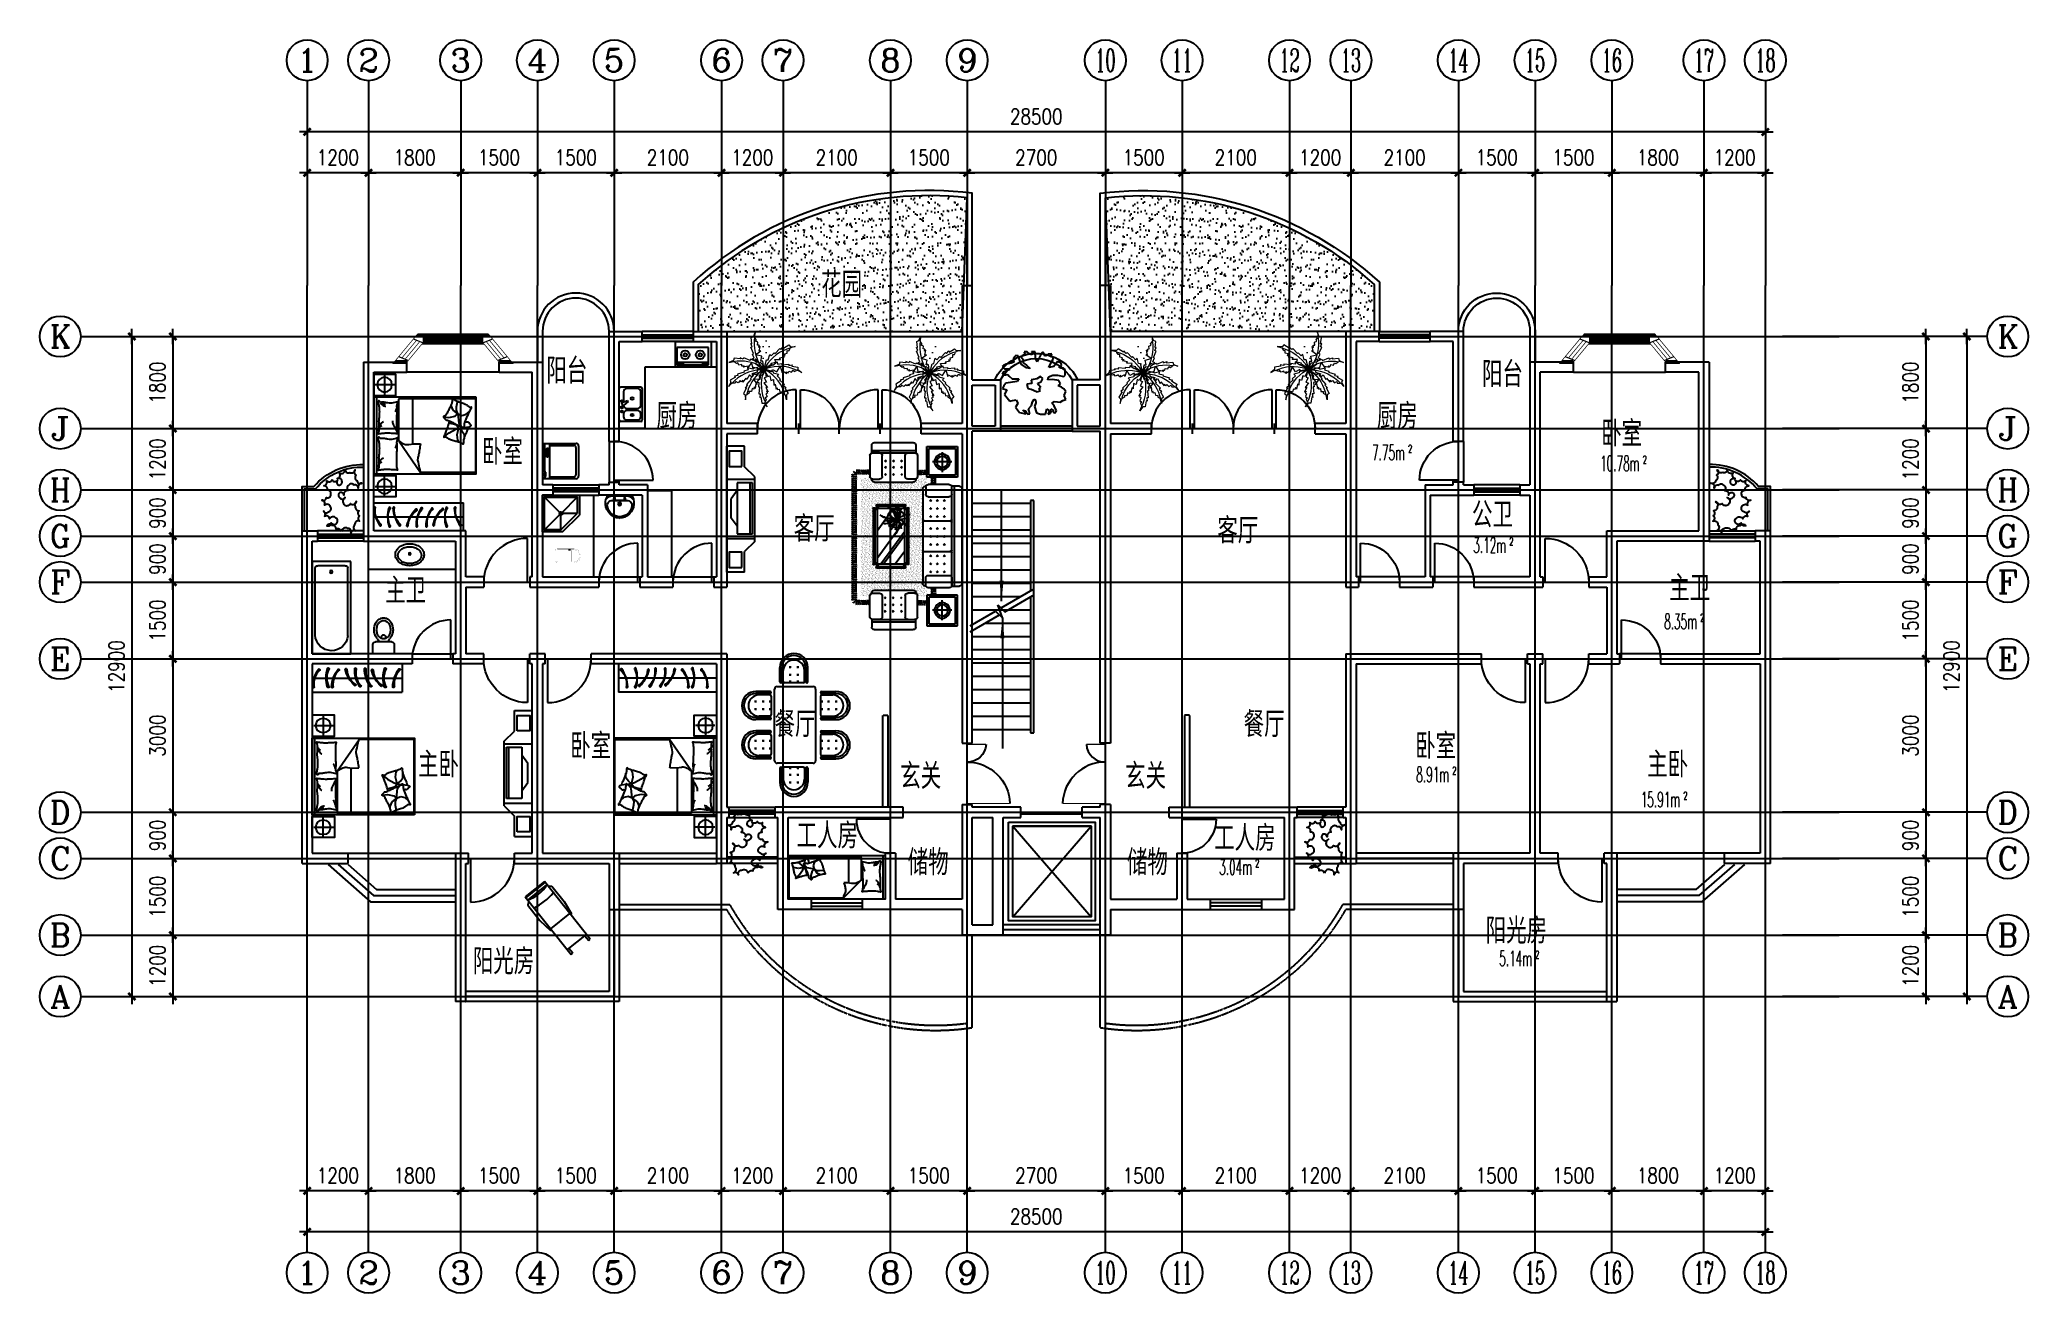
# Model space of a CAD drawing. Header units: millimetres. Extents: x 1203 to 40067, y 460 to 24960.
import ezdxf
from ezdxf.enums import TextEntityAlignment as Align

# ---------------------------------------------------------------- set-up
doc = ezdxf.new("R2010")
doc.units = ezdxf.units.MM
doc.linetypes.add('DASH', pattern=[0.35, 0.25, -0.1])
for name, color, linetype in [('2D', 7, 'Continuous'), ('AXIS', 3, 'Continuous'), ('AXIS_TEXT', 7, 'Continuous'), ('BALCONY', 6, 'Continuous'), ('DOTE', 1, 'Continuous'), ('GROUND', 2, 'Continuous'), ('JAJU', 2, 'Continuous'), ('JJ', 252, 'Continuous'), ('LL', 40, 'Continuous'), ('LVTRY', 6, 'Continuous'), ('PUB_DIM', 3, 'Continuous'), ('PUB_TEXT', 7, 'Continuous'), ('SPACE', 3, 'Continuous'), ('STAIR', 2, 'Continuous'), ('TOTHER', 7, 'Continuous'), ('WALL', 255, 'Continuous'), ('WINDOW', 2, 'Continuous'), ('WINDOW_TEXT', 7, 'Continuous'), ('家俱', 3, 'Continuous')]:
    doc.layers.add(name, color=color, linetype=linetype)
doc.layers.add('植蜗', color=112, linetype='Continuous', lineweight=18)
doc.styles.add('_HZTXT', font='txt.shx', dxfattribs={"bigfont": 'HZTXT.shx'})
doc.styles.add('ATTR', font='romans.shx', dxfattribs={"width": 0.8, "height": 0.7})
doc.styles.add('COMPLEX', font='COMPLEX')
doc.styles.add('DIM_FONT', font='SIMPLEX.shx', dxfattribs={"width": 0.8})
doc.styles.add('SIMPLEX', font='SIMPLEX.SHX')
doc.styles.get("Standard").update_dxf_attribs({"font": 'arial.ttf'})
doc.dimstyles.new('AXIS', dxfattribs={"dimtxt": 300, "dimasz": 1, "dimexe": 250, "dimexo": 300, "dimgap": 150, "dimtad": 1, "dimdec": 0, "dimdsep": 46, "dimtxsty": 'DIM_FONT', "dimblk": '_DIMX', "dimcen": 2.5, "dimse1": 1, "dimse2": 1, "dimclrt": 7, "dimadec": 0, "dimazin": 0, "dimtfac": 1, "dimtdec": 0, "dimtix": 1, "dimtmove": 2, "dimatfit": 3, "dimldrblk": '_DIMX', "dimfxl": 1, "dimtolj": 1, "dimtzin": 0, "dimarcsym": 0})
pattern_1 = [(0, (-107970.93, -24056.27), (74.75576, 149.51152), [0, -149.51152])]

msp = doc.modelspace()

# ---------------------------------------------------------------- texts
at = {"layer": 'PUB_TEXT'}
for s, height, style, width, p in [('花园', 500, '_HZTXT', 0.8, (16475.5, 19921.8)), ('阳台', 500, '_HZTXT', 0.8, (11103.6, 18237.7)), ('阳台', 500, '_HZTXT', 0.8, (29390.8, 18171.3)), ('厨房', 500, '_HZTXT', 0.8, (13256.1, 17353.7)), ('厨房', 500, '_HZTXT', 0.8, (27336.2, 17353.7)), ('卧室', 500, '_HZTXT', 0.8, (31719.5, 17012.9)), ('卧室', 500, '_HZTXT', 0.8, (9845.1, 16654.2)), (' 2', 150, 'DIM_FONT', 0.5, (27884.7, 16891.6)), (' 2', 150, 'DIM_FONT', 0.5, (32469.9, 16680.6)), ('公卫', 500, '_HZTXT', 0.8, (29195.8, 15424.6)), ('客厅', 500, '_HZTXT', 0.8, (15938.6, 15152.1)), ('客厅', 500, '_HZTXT', 0.8, (24218.2, 15115.6)), (' 2', 150, 'DIM_FONT', 0.5, (29863.7, 15079.7)), ('主卫', 500, '_HZTXT', 0.8, (7952.8, 13941.5)), ('主卫', 500, '_HZTXT', 0.8, (33051.5, 13988.2)), (' 2', 150, 'DIM_FONT', 0.5, (33594.2, 13589.5)), ('餐厅', 500, '_HZTXT', 0.8, (15564.3, 11330.5)), ('餐厅', 500, '_HZTXT', 0.8, (24732.8, 11330.5)), ('卧室', 500, '_HZTXT', 0.8, (11569.7, 10902.9)), ('卧室', 500, '_HZTXT', 0.8, (28084.9, 10902.9)), ('主卧', 500, '_HZTXT', 0.8, (8595.8, 10540)), ('主卧', 500, '_HZTXT', 0.8, (32620.3, 10540)), ('玄关', 500, '_HZTXT', 0.8, (18020.5, 10316.5)), ('玄关', 500, '_HZTXT', 0.8, (22415.6, 10316.5)), (' 2', 150, 'DIM_FONT', 0.5, (28749.5, 10599.7)), (' 2', 150, 'DIM_FONT', 0.5, (33265.3, 10110.4)), ('工人房', 500, '_HZTXT', 0.8, (15994.9, 9152.1)), ('工人房', 500, '_HZTXT', 0.8, (24155.6, 9103.9)), ('储物', 500, '_HZTXT', 0.8, (18166.2, 8627.8)), ('储物', 500, '_HZTXT', 0.8, (22451.4, 8627.8)), (' 2', 150, 'DIM_FONT', 0.5, (24896.9, 8787.6)), ('阳光房', 500, '_HZTXT', 0.8, (29463.7, 7293.7)), ('阳光房', 500, '_HZTXT', 0.8, (9667.6, 6694.5)), (' 2', 150, 'DIM_FONT', 0.5, (30370.4, 7006))]:
    msp.add_text(s, height=height, dxfattribs=dict(at, style=style, width=width)).set_placement(p)
at = {"layer": 'PUB_TEXT', "style": 'DIM_FONT', "width": 0.5}
for s, p in [('7.75m', (27884.7, 16891.6)), ('10.78m', (32469.9, 16680.6)), ('3.12m', (29863.7, 15079.7)), ('8.35m', (33594.2, 13589.5)), ('8.91m', (28749.5, 10599.7)), ('15.91m', (33265.3, 10110.4)), ('3.04m', (24896.9, 8787.6)), ('5.14m', (30370.4, 7006))]:
    msp.add_text(s, height=300, dxfattribs=at).set_placement(p, align=Align.MIDDLE_RIGHT)

# ---------------------------------------------------------------- blocks, each defined once
blk = doc.blocks.new('_DIMX')
blk.add_line((-150, 0), (150, 0))
at = {"const_width": 50}
blk.add_lwpolyline([(-70, -70), (70, 70)], dxfattribs=at)
blk = doc.blocks.new('*D94')
at = {"layer": 'AXIS', "color": 0, "lineweight": -2, "transparency": 16777216}
blk.add_line((34928, 1660), (6430, 1660), dxfattribs=at)
at = {"layer": 'DEFPOINTS', "color": 0, "transparency": 16777216}
for p in [(6429, 5260), (34929, 5260), (6429, 1660)]:
    blk.add_point(p, dxfattribs=at)
at = {"layer": 'AXIS', "color": 0, "lineweight": -2, "transparency": 16777216, "rotation": 180}
blk.add_blockref('_DIMX', (6429, 1660), dxfattribs=at)
at = {"layer": 'AXIS', "color": 0, "lineweight": -2, "transparency": 16777216}
blk.add_blockref('_DIMX', (34929, 1660), dxfattribs=at)
at = {"layer": 'AXIS', "color": 7, "transparency": 16777216, "insert": (20679, 1960), "char_height": 300, "attachment_point": 5, "style": 'DIM_FONT'}
blk.add_mtext('\\A1;28500', dxfattribs=at)
blk = doc.blocks.new('*D95')
at = {"layer": 'AXIS', "color": 0, "lineweight": -2, "transparency": 16777216}
blk.add_line((15728, 2460), (14530, 2460), dxfattribs=at)
at = {"layer": 'DEFPOINTS', "color": 0, "transparency": 16777216}
for p in [(14529, 5260), (15729, 5260), (14529, 2460)]:
    blk.add_point(p, dxfattribs=at)
at = {"layer": 'AXIS', "color": 0, "lineweight": -2, "transparency": 16777216, "rotation": 180}
blk.add_blockref('_DIMX', (14529, 2460), dxfattribs=at)
at = {"layer": 'AXIS', "color": 0, "lineweight": -2, "transparency": 16777216}
blk.add_blockref('_DIMX', (15729, 2460), dxfattribs=at)
at = {"layer": 'AXIS', "color": 7, "transparency": 16777216, "insert": (15129, 2760), "char_height": 300, "attachment_point": 5, "style": 'DIM_FONT'}
blk.add_mtext('\\A1;1200', dxfattribs=at)
blk = doc.blocks.new('*D96')
at = {"layer": 'AXIS', "color": 0, "lineweight": -2, "transparency": 16777216}
blk.add_line((34928, 23160), (6430, 23160), dxfattribs=at)
at = {"layer": 'DEFPOINTS', "color": 0, "transparency": 16777216}
for p in [(6429, 23160), (6429, 20160), (34929, 20160)]:
    blk.add_point(p, dxfattribs=at)
at = {"layer": 'AXIS', "color": 0, "lineweight": -2, "transparency": 16777216, "rotation": 180}
blk.add_blockref('_DIMX', (6429, 23160), dxfattribs=at)
at = {"layer": 'AXIS', "color": 0, "lineweight": -2, "transparency": 16777216}
blk.add_blockref('_DIMX', (34929, 23160), dxfattribs=at)
at = {"layer": 'AXIS', "color": 7, "transparency": 16777216, "insert": (20679, 23460), "char_height": 300, "attachment_point": 5, "style": 'DIM_FONT'}
blk.add_mtext('\\A1;28500', dxfattribs=at)
blk = doc.blocks.new('_DBLK')
blk.add_line((-0.45, 0), (-0.45, -0.95))
blk.add_arc((-0.45, 0), 0.95, 270, 0)
at = {"layer": 'WINDOW_TEXT', "style": 'SIMPLEX', "flags": 9}
blk.add_attdef('A', text='', height=1, dxfattribs=at).set_placement((0, 1.5), align=Align.MIDDLE)
blk = doc.blocks.new('_C49EBD')
at = {"layer": 'LL', "color": 64}
for p, q in [((-269, 835), (-244, 835)), ((-244, 839), (-244, 1051)), ((148, 814), (-219, 814)), ((-87, 1120), (-125, 1120)), ((-87, 970), (-125, 970)), ((-87, 837), (-125, 837)), ((-106, 1101), (-106, 1138)), ((-106, 951), (-106, 988)), ((-106, 818), (-106, 856)), ((63, 1120), (25, 1120)), ((63, 970), (25, 970)), ((63, 837), (25, 837)), ((44, 1101), (44, 1138)), ((44, 951), (44, 988)), ((44, 818), (44, 856)), ((173, 839), (173, 1051)), ((198, 835), (173, 835)), ((-766, 448), (-804, 448)), ((-785, 467), (-785, 429)), ((-505, 577), (-716, 577)), ((-616, 448), (-654, 448)), ((-635, 467), (-635, 429)), ((-484, 448), (-521, 448)), ((-502, 467), (-502, 429)), ((-500, 602), (-500, 577)), ((-480, 552), (-480, 186)), ((-411, -709), (-411, 691)), ((-361, 741), (339, 741)), ((389, 691), (389, -709)), ((488, 552), (488, 186)), ((492, 448), (529, 448)), ((508, 602), (508, 577)), ((510, 467), (510, 429)), ((513, 577), (724, 577)), ((624, 448), (662, 448)), ((643, 467), (643, 429)), ((774, 448), (812, 448)), ((793, 467), (793, 429)), ((-766, 298), (-804, 298)), ((-785, 317), (-785, 279)), ((-505, 161), (-716, 161)), ((-616, 298), (-654, 298)), ((-635, 317), (-635, 279)), ((-484, 298), (-521, 298)), ((-502, 317), (-502, 279)), ((-500, 136), (-500, 161)), ((492, 298), (529, 298)), ((508, 136), (508, 161)), ((510, 317), (510, 279)), ((513, 161), (724, 161)), ((624, 298), (662, 298)), ((643, 317), (643, 279)), ((774, 298), (812, 298)), ((793, 317), (793, 279)), ((-766, -320), (-804, -320)), ((-785, -301), (-785, -338)), ((-505, -191), (-716, -191)), ((-616, -320), (-654, -320)), ((-635, -301), (-635, -338)), ((-484, -320), (-521, -320)), ((-502, -301), (-502, -338)), ((-500, -166), (-500, -191)), ((-480, -216), (-480, -582)), ((488, -216), (488, -582)), ((492, -320), (529, -320)), ((508, -166), (508, -191)), ((510, -301), (510, -338)), ((513, -191), (724, -191)), ((624, -320), (662, -320)), ((643, -301), (643, -338)), ((774, -320), (812, -320)), ((793, -301), (793, -338)), ((-766, -470), (-804, -470)), ((-785, -451), (-785, -488)), ((-505, -607), (-716, -607)), ((-616, -470), (-654, -470)), ((-635, -451), (-635, -488)), ((-484, -470), (-521, -470)), ((-502, -451), (-502, -488)), ((-500, -632), (-500, -607)), ((339, -759), (-361, -759)), ((492, -470), (529, -470)), ((508, -632), (508, -607)), ((510, -451), (510, -488)), ((513, -607), (724, -607)), ((624, -470), (662, -470)), ((643, -451), (643, -488)), ((774, -470), (812, -470)), ((793, -451), (793, -488)), ((-269, -854), (-244, -854)), ((-244, -858), (-244, -1069)), ((148, -833), (-219, -833)), ((-87, -856), (-125, -856)), ((-87, -988), (-125, -988)), ((-87, -1138), (-125, -1138)), ((-106, -837), (-106, -874)), ((-106, -970), (-106, -1007)), ((-106, -1120), (-106, -1157)), ((63, -856), (25, -856)), ((63, -988), (25, -988)), ((63, -1138), (25, -1138)), ((44, -837), (44, -874)), ((44, -970), (44, -1007)), ((44, -1120), (44, -1157)), ((198, -854), (173, -854)), ((173, -858), (173, -1069))]:
    blk.add_line(p, q, dxfattribs=at)
for points in [[(-310, 835), (-310, 1113)], [(-269, 835), (-269, 1113)], [(198, 835), (198, 1113)], [(239, 835), (239, 1113)], [(-500, 644), (-778, 644)], [(-500, 602), (-778, 602)], [(508, 644), (786, 644)], [(508, 602), (786, 602)], [(-500, 136), (-778, 136)], [(-500, 94), (-778, 94)], [(508, 136), (786, 136)], [(508, 94), (786, 94)], [(-500, -124), (-778, -124)], [(-500, -166), (-778, -166)], [(508, -124), (786, -124)], [(508, -166), (786, -166)], [(-500, -632), (-778, -632)], [(-500, -674), (-778, -674)], [(508, -632), (786, -632)], [(508, -674), (786, -674)], [(-310, -854), (-310, -1131)], [(-269, -854), (-269, -1131)], [(198, -854), (198, -1131)], [(239, -854), (239, -1131)]]:
    blk.add_lwpolyline(points, dxfattribs=at)
for centre, radius, start, end in [((-35, 1113), 275, 0, 180), ((-35, 1113), 233, 0, 180), ((-35, 1051), 208, 0, 180), ((-289, 835), 20.8, 180, 0), ((-219, 839), 25, 180, 270), ((148, 839), 25, 270, 0), ((219, 835), 20.8, 180, 0), ((-778, 369), 275, 90, 270), ((-778, 369), 233, 90, 270), ((-716, 369), 208, 90, 270), ((-505, 552), 25, 0, 90), ((-500, 623), 20.8, 270, 90), ((-361, 691), 50, 90, 180), ((339, 691), 50, 0, 90), ((508, 623), 20.8, 90, 270), ((513, 552), 25, 90, 180), ((724, 369), 208, 270, 90), ((786, 369), 275, 270, 90), ((786, 369), 233, 270, 90), ((-505, 186), 25, 270, 0), ((-500, 115), 20.8, 270, 90), ((513, 186), 25, 180, 270), ((508, 115), 20.8, 90, 270), ((-778, -399), 275, 90, 270), ((-778, -399), 233, 90, 270), ((-716, -399), 208, 90, 270), ((-505, -216), 25, 0, 90), ((-500, -145), 20.8, 270, 90), ((508, -145), 20.8, 90, 270), ((513, -216), 25, 90, 180), ((724, -399), 208, 270, 90), ((786, -399), 275, 270, 90), ((786, -399), 233, 270, 90), ((-505, -582), 25, 270, 0), ((-500, -653), 20.8, 270, 90), ((-361, -709), 50, 180, 270), ((339, -709), 50, 270, 0), ((513, -582), 25, 180, 270), ((508, -653), 20.8, 90, 270), ((-289, -854), 20.8, 0, 180), ((-35, -1131), 275, 180, 0), ((-35, -1131), 233, 180, 0), ((-219, -858), 25, 90, 180), ((-35, -1069), 208, 180, 0), ((148, -858), 25, 360, 90), ((219, -854), 20.8, 0, 180)]:
    blk.add_arc(centre, radius, start, end, dxfattribs=at)
at = {"style": 'DIM_FONT', "width": 0.5, "flags": 9}
for tag in ['XSIZE', 'YSIZE']:
    blk.add_attdef(tag, (0, 0), '', height=0.5, dxfattribs=at)
blk = doc.blocks.new('_F93LVH')
at = {"layer": 'SPACE'}
blk.add_lwpolyline([(-457, 11, 0.520567), (-412, 112, 0.520567), (-339, 194, 0.520567), (-343, 295, 0.520567), (-286, 206, 0.520567), (-294, 100, 0.520567), (-193, 116, 0.520567), (-209, 238, 0.520567), (-160, 336, 0.520567), (-62, 360, 0.520567), (-71, 259, 0.520567), (27, 218, 0.520567), (56, 336, 0.520567), (157, 393, 0.520567), (206, 299, 0.520567), (263, 214, 0.520567), (349, 283, 0.520567), (438, 352, 0.520567), (536, 295, 0.520567), (552, 189, 0.520567), (544, 84, 0.520567), (446, 59, 0.520567), (532, -2, 0.520567), (576, 88, 0.520567), (686, 47, 0.520567), (743, -67, 0.520567), (695, -156, 0.520567), (751, -262, 0.520567), (646, -278, 0.520567), (540, -294, 0.520567), (487, -392, 0.520567), (393, -323, 0.520567), (450, -238, 0.520567), (446, -136, 0.520567), (345, -124, 0.520567), (255, -42, 0.520567), (300, 47, 0.520567), (198, 35, 0.520567), (210, -67, 0.520567), (72, -46, 0.520567), (88, -168, 0.520567), (129, -290, 0.520567), (31, -266, 0.520567), (-50, -339, 0.520567), (-152, -343, 0.520567), (-254, -347, 0.520567), (-323, -250, 0.520567), (-445, -274, 0.520567), (-486, -177, 0.520567), (-396, -120, 0.520567), (-457, 11)], format="xyb", close=True, dxfattribs=at)
at = {"style": 'DIM_FONT', "width": 0.8, "flags": 9}
for tag in ['XSIZE', 'YSIZE']:
    blk.add_attdef(tag, (0, 0), '', height=0.5, dxfattribs=at)
blk = doc.blocks.new('_WBLK')
for p, q in [((-0.5, 0.5), (0.5, 0.5)), ((0.5, 0.167), (-0.5, 0.167)), ((0.5, -0.167), (-0.5, -0.167)), ((-0.5, -0.5), (0.5, -0.5))]:
    blk.add_line(p, q)
at = {"layer": 'WINDOW_TEXT', "style": 'SIMPLEX', "flags": 9}
blk.add_attdef('A', text='', height=1, dxfattribs=at).set_placement((0, 1.5), align=Align.MIDDLE)
blk = doc.blocks.new('*D97')
at = {"layer": 'AXIS', "color": 0, "lineweight": -2, "transparency": 16777216}
blk.add_line((15728, 22360), (14530, 22360), dxfattribs=at)
at = {"layer": 'DEFPOINTS', "color": 0, "transparency": 16777216}
for p in [(14529, 22360), (14529, 20160), (15729, 20160)]:
    blk.add_point(p, dxfattribs=at)
at = {"layer": 'AXIS', "color": 0, "lineweight": -2, "transparency": 16777216, "rotation": 180}
blk.add_blockref('_DIMX', (14529, 22360), dxfattribs=at)
at = {"layer": 'AXIS', "color": 0, "lineweight": -2, "transparency": 16777216}
blk.add_blockref('_DIMX', (15729, 22360), dxfattribs=at)
at = {"layer": 'AXIS', "color": 7, "transparency": 16777216, "insert": (15129, 22660), "char_height": 300, "attachment_point": 5, "style": 'DIM_FONT'}
blk.add_mtext('\\A1;1200', dxfattribs=at)
blk = doc.blocks.new('_F125DOR')
at = {"layer": '植蜗'}
h = blk.add_hatch(dxfattribs=at)
h.set_pattern_fill('DOTS', color=256, scale=94.180485, style=0)
h.set_pattern_definition(pattern_1)
h.paths.add_polyline_path([(149, 624), (110, 616), (141, 656), (108, 677), (147, 729), (112, 775), (143, 793), (133, 860, 0.216707), (-42, 124), (36, 306), (36, 307), (-5, 332), (67, 415), (14, 447), (111, 527), (74, 538)], flags=17)
h.paths.add_polyline_path([(133, 860), (131, 869), (199, 954), (117, 886), (64, 896), (12, 766), (-8, 785), (-15, 706), (-47, 710), (-64, 556), (-89, 560), (-99, 462), (-149, 469), (-133, 430), (-98, 429), (-109, 375), (-100, 354), (-116, 339), (-123, 309), (-114, 290), (-64, 288), (-48, 132), (-43, 121), (-42, 124, -0.216707)])
h = blk.add_hatch(dxfattribs=at)
h.set_pattern_fill('DOTS', color=256, scale=94.180485, style=0)
h.set_pattern_definition(pattern_1)
h.paths.add_polyline_path([(149, 624), (110, 616), (141, 656), (108, 677), (147, 729), (112, 775), (143, 793), (133, 860, 0.216707), (-42, 124), (36, 306), (36, 307), (-5, 332), (67, 415), (14, 447), (111, 527), (74, 538)], flags=17)
h.paths.add_polyline_path([(133, 860), (131, 869), (199, 954), (117, 886), (64, 896), (12, 766), (-8, 785), (-15, 706), (-47, 710), (-64, 556), (-89, 560), (-99, 462), (-149, 469), (-133, 430), (-98, 429), (-109, 375), (-100, 354), (-116, 339), (-123, 309), (-114, 290), (-64, 288), (-48, 132), (-43, 121), (-42, 124, -0.216707)])
blk.add_hatch(color=256, dxfattribs=at).paths.add_polyline_path([(-114, 54), (-124, 51, 0.801972), (30, 43), (25, 49), (31, 47, 0.053713), (33, 64, 0.056063), (31, 82), (25, 79), (30, 87, 0.337463), (-48, 143), (-47, 139), (-51, 143, 0.395741), (-125, 64, 0.023692), (-124, 57)])
for points in [[(-118, 95), (-240, 190), (-226, 235), (-341, 324), (-286, 346), (-332, 451), (-304, 461), (-374, 627), (-340, 641), (-377, 725), (-347, 717), (-368, 879), (-308, 899), (-264, 1015), (-284, 889)], [(-47, 139), (-61, 266), (-117, 267), (-91, 392), (-249, 433), (-111, 531), (-154, 521), (-127, 651), (-162, 621), (-154, 680), (-198, 682), (-188, 757), (-250, 783), (-229, 820), (-269, 871)], [(-9, 134), (34, 297), (80, 302), (117, 442), (158, 401), (236, 484), (257, 463), (382, 593), (408, 567), (470, 634), (475, 603), (616, 686), (657, 640), (782, 645), (657, 614)], [(25, 79), (174, 162), (153, 214), (278, 240), (252, 307), (397, 312), (371, 349), (501, 375), (460, 396), (517, 411), (501, 453), (574, 473), (574, 541), (616, 536), (647, 593)], [(-114, 54), (-297, 98), (-324, 59), (-465, 92), (-447, 36), (-557, 6), (-549, -22), (-722, -71), (-711, -106), (-800, -130), (-775, -149), (-914, -234), (-892, -293), (-955, -400), (-869, -305)], [(-47, 139), (-118, 226), (-163, 212), (-254, 324), (-275, 269), (-380, 313), (-391, 285), (-558, 352), (-571, 317), (-655, 353), (-647, 322), (-809, 340), (-828, 280), (-944, 233), (-817, 257)], [(-98, 5), (-244, -89), (-280, -47), (-361, -145), (-409, -90), (-481, -216), (-501, -176), (-585, -279), (-584, -233), (-625, -276), (-654, -243), (-706, -297), (-766, -265), (-781, -305), (-846, -305)], [(-121, 39), (-190, 45), (-193, 101), (-317, 73), (-361, 230), (-456, 90), (-447, 134), (-576, 104), (-547, 140), (-606, 130), (-609, 175), (-683, 163), (-711, 225), (-747, 203), (-799, 242)], [(-114, 54), (-209, 24), (-212, -23), (-350, -67), (-306, -106), (-385, -189), (-363, -208), (-486, -340), (-459, -364), (-523, -430), (-491, -434), (-567, -578), (-518, -617), (-516, -742), (-492, -616)], [(0, 0), (29, -150), (-24, -168), (36, -280), (-32, -304), (58, -418), (13, -422), (77, -538), (34, -519), (59, -573), (18, -588), (49, -657), (-3, -701), (28, -729), (4, -790)], [(22, 24), (176, -5), (194, 48), (306, -13), (391, 127), (444, -34), (448, 10), (564, -53), (545, -11), (599, -36), (614, 6), (683, -25), (726, 27), (755, -4), (816, 19)], [(53, 25), (24, 27)], [(41, 110), (25, 79)], [(47, 105), (25, 99)], [(25, 49), (203, 4), (209, -42), (349, -78), (308, -119), (392, -197), (371, -218), (502, -341), (477, -367), (545, -429), (513, -435), (598, -574), (551, -616), (558, -741), (525, -617)], [(51, 18), (25, 49)], [(26, 97), (156, 189), (195, 162), (313, 246), (318, 188), (431, 201), (434, 171), (613, 190), (616, 154), (707, 165), (691, 138), (852, 111), (854, 48), (952, -28), (837, 29)], [(-18, -10), (-67, -109), (-120, -91), (-139, -217), (-301, -201), (-205, -340), (-243, -316), (-262, -447), (-285, -407), (-297, -465), (-339, -452), (-356, -525), (-424, -529), (-416, -570), (-472, -604)], [(-78, -8), (-165, -130), (-139, -169), (-222, -287), (-164, -292), (-177, -405), (-148, -408), (-167, -587), (-130, -590), (-142, -681), (-114, -665), (-87, -826), (-25, -828), (52, -926), (-5, -811)], [(-7, -4), (69, -137), (121, -116), (148, -240), (216, -214), (222, -359), (258, -333), (285, -463), (306, -421), (322, -478), (363, -462), (385, -535), (452, -534), (447, -576), (505, -606)]]:
    blk.add_lwpolyline(points, dxfattribs=at)
blk.add_circle((-46, 64), 78.9, dxfattribs=at)
for centre, start, end in [((773, 723), 170.6502, 214.583), ((924, -423), 103.9667, 149.2868), ((-78, -1026), 92.2235, 138.1057), ((-631, -798), 59.9609, 100.481), ((558, -826), 128.3071, 169.1343), ((-509, -893), 14.4697, 59.919), ((558, -826), 118.7615, 119.966), ((-631, -798), 50.1082, 51.6793), ((373, -936), 63.8227, 108.6401), ((960, -347), 161.7888, 206.1699)]:
    blk.add_arc(centre, 1063, start, end, dxfattribs=at)
at = {"ltscale": 150, "style": 'DIM_FONT', "width": 0.8, "flags": 9}
for tag in ['XSIZE', 'YSIZE']:
    blk.add_attdef(tag, (0, 0), '', height=0.5, dxfattribs=at)
blk = doc.blocks.new('*D98')
at = {"layer": 'AXIS', "color": 0, "lineweight": -2, "transparency": 16777216}
blk.add_line((3003, 19159), (3003, 6261), dxfattribs=at)
at = {"layer": 'DEFPOINTS', "color": 0, "transparency": 16777216}
for p in [(6003, 19160), (3003, 6260), (6003, 6260)]:
    blk.add_point(p, dxfattribs=at)
at = {"layer": 'AXIS', "color": 0, "lineweight": -2, "transparency": 16777216}
for p, rotation in [((3003, 19160), 90), ((3003, 6260), 270)]:
    blk.add_blockref('_DIMX', p, dxfattribs=dict(at, rotation=rotation))
at = {"layer": 'AXIS', "color": 7, "transparency": 16777216, "insert": (2703, 12710), "char_height": 300, "attachment_point": 5, "rotation": 90, "style": 'DIM_FONT'}
blk.add_mtext('\\A1;12900', dxfattribs=at)
blk = doc.blocks.new('_LV49')
for p, q in [((-375, -1800), (-375, 0)), ((-375, 0), (375, 0)), ((375, 0), (375, -1800)), ((-319, -1449), (-319, -130)), ((-269, -80), (269, -80)), ((319, -1449), (319, -130)), ((375, -1800), (-375, -1800))]:
    blk.add_line(p, q)
blk.add_circle((6, -200), 25)
for centre, radius, start, end in [((-269, -130), 50, 90, 179.9956), ((269, -130), 50, 0.0044, 90), ((-1, -1421), 320, 185.1611, 356.9369)]:
    blk.add_arc(centre, radius, start, end)
at = {"style": 'DIM_FONT', "width": 0.8, "flags": 9}
for tag in ['YSIZE', 'XSIZE']:
    blk.add_attdef(tag, (0, 0), '', height=0.5, rotation=90, dxfattribs=at)
blk = doc.blocks.new('*D99')
at = {"layer": 'AXIS', "color": 0, "lineweight": -2, "transparency": 16777216}
blk.add_line((3803, 14359), (3803, 12861), dxfattribs=at)
at = {"layer": 'DEFPOINTS', "color": 0, "transparency": 16777216}
for p in [(6003, 14360), (3803, 12860), (6003, 12860)]:
    blk.add_point(p, dxfattribs=at)
at = {"layer": 'AXIS', "color": 0, "lineweight": -2, "transparency": 16777216}
for p, rotation in [((3803, 14360), 90), ((3803, 12860), 270)]:
    blk.add_blockref('_DIMX', p, dxfattribs=dict(at, rotation=rotation))
at = {"layer": 'AXIS', "color": 7, "transparency": 16777216, "insert": (3503, 13610), "char_height": 300, "attachment_point": 5, "rotation": 90, "style": 'DIM_FONT'}
blk.add_mtext('\\A1;1500', dxfattribs=at)
blk = doc.blocks.new('_AXISO')
blk.add_circle((0, 0), 0.5)
at = {"layer": 'AXIS_TEXT', "style": 'COMPLEX', "width": 1.041667}
blk.add_attdef('A', text='', height=0.56, dxfattribs=at).set_placement((-0.25, -0.28), (0.25, -0.28), align=Align.FIT)
blk = doc.blocks.new('_LV5')
for p, q in [((210, 0), (-210, 0)), ((-210, 0), (-210, -180)), ((210, -180), (210, 0)), ((160, -230), (-160, -230)), ((-101, -230), (-101, -254)), ((101, -230), (101, -254))]:
    blk.add_line(p, q)
blk.add_lwpolyline([(-135, -469, 0.080312), (-123, -544, 0.089014), (-92, -602, 0.104918), (-46, -639, 0.119812), (0, -650, 0.119812), (46, -639, 0.104918), (92, -602, 0.089014), (123, -544, 0.080312), (135, -469, 0.080312), (123, -395, 0.089014), (92, -337, 0.104918), (46, -300, 0.119812), (0, -288, 0.119812), (-46, -300, 0.104918), (-92, -337, 0.089014), (-123, -395, 0.080312)], format="xyb", close=True)
for points in [[(-39, -318, 0.073567), (-36, -339, 0.084454), (-27, -356, 0.10642), (-14, -368, 0.129709), (0, -372, 0.129709), (14, -368, 0.10642), (27, -356, 0.084454), (36, -339, 0.073567), (39, -318, 0.073567), (36, -298, 0.014016), (35, -295, 0.10642)], [(-35, -295, 0.013578), (-36, -298, 0.073567), (-39, -318, 0.073567)]]:
    blk.add_lwpolyline(points, format="xyb")
for centre, radius, start, end in [((-160, -180), 50, 180, 270), ((102, -469), 287, 161.6333, 180), ((52, -453), 235, 141.2863, 161.6333), ((20, -427), 194, 134.8144, 141.2863), ((-151, -254), 50, 314.8144, 0), ((151, -254), 50, 180, 225.2555), ((-20, -427), 194, 38.7137, 45.2555), ((-52, -453), 235, 18.3667, 38.7137), ((160, -180), 50, 270, 0), ((-102, -469), 287, 0, 18.3667), ((102, -469), 287, 180, 198.3667), ((52, -486), 235, 198.3667, 218.7137), ((20, -512), 194, 218.7137, 242.6714), ((0, -551), 150, 242.6714, 270), ((0, -551), 150, 270, 297.3286), ((-20, -512), 194, 297.3286, 321.2863), ((-52, -486), 235, 321.2863, 341.6333), ((-102, -469), 287, 341.6333, 0)]:
    blk.add_arc(centre, radius, start, end)
blk = doc.blocks.new('*D100')
at = {"layer": 'AXIS', "color": 0, "lineweight": -2, "transparency": 16777216}
blk.add_line((3803, 8959), (3803, 7461), dxfattribs=at)
at = {"layer": 'DEFPOINTS', "color": 0, "transparency": 16777216}
for p in [(6003, 8960), (3803, 7460), (6003, 7460)]:
    blk.add_point(p, dxfattribs=at)
at = {"layer": 'AXIS', "color": 0, "lineweight": -2, "transparency": 16777216}
for p, rotation in [((3803, 8960), 90), ((3803, 7460), 270)]:
    blk.add_blockref('_DIMX', p, dxfattribs=dict(at, rotation=rotation))
at = {"layer": 'AXIS', "color": 7, "transparency": 16777216, "insert": (3503, 8210), "char_height": 300, "attachment_point": 5, "rotation": 90, "style": 'DIM_FONT'}
blk.add_mtext('\\A1;1500', dxfattribs=at)
blk = doc.blocks.new('*D101')
at = {"layer": 'AXIS', "color": 0, "lineweight": -2, "transparency": 16777216}
blk.add_line((3803, 7459), (3803, 6261), dxfattribs=at)
at = {"layer": 'DEFPOINTS', "color": 0, "transparency": 16777216}
for p in [(6003, 7460), (3803, 6260), (6003, 6260)]:
    blk.add_point(p, dxfattribs=at)
at = {"layer": 'AXIS', "color": 0, "lineweight": -2, "transparency": 16777216}
for p, rotation in [((3803, 7460), 90), ((3803, 6260), 270)]:
    blk.add_blockref('_DIMX', p, dxfattribs=dict(at, rotation=rotation))
at = {"layer": 'AXIS', "color": 7, "transparency": 16777216, "insert": (3503, 6860), "char_height": 300, "attachment_point": 5, "rotation": 90, "style": 'DIM_FONT'}
blk.add_mtext('\\A1;1200', dxfattribs=at)
blk = doc.blocks.new('*D102')
at = {"layer": 'AXIS', "color": 0, "lineweight": -2, "transparency": 16777216}
for p, q in [((3803, 9861), (3803, 9862)), ((3803, 9860), (3803, 8960)), ((3803, 8959), (3803, 8958))]:
    blk.add_line(p, q, dxfattribs=at)
at = {"layer": 'DEFPOINTS', "color": 0, "transparency": 16777216}
for p in [(6003, 9860), (3803, 8960), (6003, 8960)]:
    blk.add_point(p, dxfattribs=at)
at = {"layer": 'AXIS', "color": 0, "lineweight": -2, "transparency": 16777216}
for p, rotation in [((3803, 9860), 270), ((3803, 8960), 90)]:
    blk.add_blockref('_DIMX', p, dxfattribs=dict(at, rotation=rotation))
at = {"layer": 'AXIS', "color": 7, "transparency": 16777216, "insert": (3503, 9410), "char_height": 300, "attachment_point": 5, "rotation": 90, "style": 'DIM_FONT'}
blk.add_mtext('\\A1;900', dxfattribs=at)
blk = doc.blocks.new('*D103')
at = {"layer": 'AXIS', "color": 0, "lineweight": -2, "transparency": 16777216}
blk.add_line((3803, 12859), (3803, 9861), dxfattribs=at)
at = {"layer": 'DEFPOINTS', "color": 0, "transparency": 16777216}
for p in [(6003, 12860), (3803, 9860), (6003, 9860)]:
    blk.add_point(p, dxfattribs=at)
at = {"layer": 'AXIS', "color": 0, "lineweight": -2, "transparency": 16777216}
for p, rotation in [((3803, 12860), 90), ((3803, 9860), 270)]:
    blk.add_blockref('_DIMX', p, dxfattribs=dict(at, rotation=rotation))
at = {"layer": 'AXIS', "color": 7, "transparency": 16777216, "insert": (3503, 11360), "char_height": 300, "attachment_point": 5, "rotation": 90, "style": 'DIM_FONT'}
blk.add_mtext('\\A1;3000', dxfattribs=at)
blk = doc.blocks.new('*D105')
at = {"layer": 'AXIS', "color": 0, "lineweight": -2, "transparency": 16777216}
blk.add_line((10928, 2460), (9430, 2460), dxfattribs=at)
at = {"layer": 'DEFPOINTS', "color": 0, "transparency": 16777216}
for p in [(9429, 5260), (10929, 5260), (9429, 2460)]:
    blk.add_point(p, dxfattribs=at)
at = {"layer": 'AXIS', "color": 0, "lineweight": -2, "transparency": 16777216, "rotation": 180}
blk.add_blockref('_DIMX', (9429, 2460), dxfattribs=at)
at = {"layer": 'AXIS', "color": 0, "lineweight": -2, "transparency": 16777216}
blk.add_blockref('_DIMX', (10929, 2460), dxfattribs=at)
at = {"layer": 'AXIS', "color": 7, "transparency": 16777216, "insert": (10179, 2760), "char_height": 300, "attachment_point": 5, "style": 'DIM_FONT'}
blk.add_mtext('\\A1;1500', dxfattribs=at)
blk = doc.blocks.new('*D106')
at = {"layer": 'AXIS', "color": 0, "lineweight": -2, "transparency": 16777216}
blk.add_line((7628, 2460), (6430, 2460), dxfattribs=at)
at = {"layer": 'DEFPOINTS', "color": 0, "transparency": 16777216}
for p in [(6429, 5260), (7629, 5260), (6429, 2460)]:
    blk.add_point(p, dxfattribs=at)
at = {"layer": 'AXIS', "color": 0, "lineweight": -2, "transparency": 16777216, "rotation": 180}
blk.add_blockref('_DIMX', (6429, 2460), dxfattribs=at)
at = {"layer": 'AXIS', "color": 0, "lineweight": -2, "transparency": 16777216}
blk.add_blockref('_DIMX', (7629, 2460), dxfattribs=at)
at = {"layer": 'AXIS', "color": 7, "transparency": 16777216, "insert": (7029, 2760), "char_height": 300, "attachment_point": 5, "style": 'DIM_FONT'}
blk.add_mtext('\\A1;1200', dxfattribs=at)
blk = doc.blocks.new('*D107')
at = {"layer": 'AXIS', "color": 0, "lineweight": -2, "transparency": 16777216}
blk.add_line((9428, 2460), (7630, 2460), dxfattribs=at)
at = {"layer": 'DEFPOINTS', "color": 0, "transparency": 16777216}
for p in [(7629, 5260), (9429, 5260), (7629, 2460)]:
    blk.add_point(p, dxfattribs=at)
at = {"layer": 'AXIS', "color": 0, "lineweight": -2, "transparency": 16777216, "rotation": 180}
blk.add_blockref('_DIMX', (7629, 2460), dxfattribs=at)
at = {"layer": 'AXIS', "color": 0, "lineweight": -2, "transparency": 16777216}
blk.add_blockref('_DIMX', (9429, 2460), dxfattribs=at)
at = {"layer": 'AXIS', "color": 7, "transparency": 16777216, "insert": (8529, 2760), "char_height": 300, "attachment_point": 5, "style": 'DIM_FONT'}
blk.add_mtext('\\A1;1800', dxfattribs=at)
blk = doc.blocks.new('*D108')
at = {"layer": 'AXIS', "color": 0, "lineweight": -2, "transparency": 16777216}
blk.add_line((14528, 2460), (12430, 2460), dxfattribs=at)
at = {"layer": 'DEFPOINTS', "color": 0, "transparency": 16777216}
for p in [(12429, 5260), (14529, 5260), (12429, 2460)]:
    blk.add_point(p, dxfattribs=at)
at = {"layer": 'AXIS', "color": 0, "lineweight": -2, "transparency": 16777216, "rotation": 180}
blk.add_blockref('_DIMX', (12429, 2460), dxfattribs=at)
at = {"layer": 'AXIS', "color": 0, "lineweight": -2, "transparency": 16777216}
blk.add_blockref('_DIMX', (14529, 2460), dxfattribs=at)
at = {"layer": 'AXIS', "color": 7, "transparency": 16777216, "insert": (13479, 2760), "char_height": 300, "attachment_point": 5, "style": 'DIM_FONT'}
blk.add_mtext('\\A1;2100', dxfattribs=at)
blk = doc.blocks.new('*D109')
at = {"layer": 'AXIS', "color": 0, "lineweight": -2, "transparency": 16777216}
blk.add_line((12428, 2460), (10930, 2460), dxfattribs=at)
at = {"layer": 'DEFPOINTS', "color": 0, "transparency": 16777216}
for p in [(10929, 5260), (12429, 5260), (10929, 2460)]:
    blk.add_point(p, dxfattribs=at)
at = {"layer": 'AXIS', "color": 0, "lineweight": -2, "transparency": 16777216, "rotation": 180}
blk.add_blockref('_DIMX', (10929, 2460), dxfattribs=at)
at = {"layer": 'AXIS', "color": 0, "lineweight": -2, "transparency": 16777216}
blk.add_blockref('_DIMX', (12429, 2460), dxfattribs=at)
at = {"layer": 'AXIS', "color": 7, "transparency": 16777216, "insert": (11679, 2760), "char_height": 300, "attachment_point": 5, "style": 'DIM_FONT'}
blk.add_mtext('\\A1;1500', dxfattribs=at)
blk = doc.blocks.new('10527090342060')
for p, q in [((750, 100), (750, 2900)), ((850, 0), (850, 2900)), ((950, -100), (950, 2900)), ((-850, 100), (750, 100)), ((-850, 0), (850, 0)), ((-850, -100), (950, -100))]:
    blk.add_line(p, q)
at = {"style": 'SIMPLEX', "flags": 9}
blk.add_attdef('A', text='', height=1, dxfattribs=at).set_placement((0, 0), align=Align.MIDDLE)
blk = doc.blocks.new('A$C65BF30E3')
at = {"layer": '家俱'}
for p, q in [((200, 2460), (200, 2060)), ((200, 2460), (550, 2460)), ((550, 2460), (550, 0)), ((0, 1860), (200, 2060)), ((0, 1860), (0, 600)), ((0, 1810), (550, 1810)), ((45, 1715), (45, 715)), ((345, 1715), (45, 1715)), ((90, 1715), (90, 715)), ((345, 715), (345, 1715)), ((345, 1565), (461, 1405)), ((461, 1405), (461, 1026)), ((345, 865), (461, 1026)), ((0, 650), (550, 650)), ((0, 600), (200, 400)), ((45, 715), (345, 715)), ((200, 400), (200, 0)), ((200, 0), (550, 0))]:
    blk.add_line(p, q, dxfattribs=at)
for points in [[(254, 2369), (254, 2069), (504, 2069), (504, 2369)], [(254, 396), (254, 96), (504, 96), (504, 396)]]:
    blk.add_lwpolyline(points, close=True, dxfattribs=at)
blk = doc.blocks.new('_C244QXD')
at = {"layer": '家俱', "color": 7, "rotation": 180}
blk.add_blockref('A$C65BF30E3', (550, 1230), dxfattribs=at)
at = {"ltscale": 1000, "style": 'DIM_FONT', "width": 0.8, "flags": 9}
for tag in ['XSIZE', 'YSIZE']:
    blk.add_attdef(tag, (0, 0), '', height=0.5, dxfattribs=at)
blk = doc.blocks.new('_B8TRQ')
for points in [[(0.686, 0.5), (0.291, 3.536), (-0.5, 3.536)], [(0.593, 0.5), (0.263, 3.036), (-0.5, 3.036)], [(0.5, 0.5), (0.235, 2.536), (-0.5, 2.536)]]:
    blk.add_lwpolyline(points)
blk = doc.blocks.new('M_C54TQD')
for p, q in [((0, -52), (1500, -52)), ((26, -509), (26, -1968)), ((853, -489), (46, -489)), ((46, -761), (915, -761)), ((853, -489), (1472, -916)), ((1472, -1968), (1472, -916)), ((161, -1514), (137, -1518)), ((255, -1552), (161, -1514)), ((324, -1645), (255, -1552)), ((395, -1471), (369, -1593)), ((381, -1368), (395, -1471)), ((528, -1559), (509, -1470)), ((698, -1472), (623, -1603)), ((778, -1368), (698, -1472)), ((90, -1638), (87, -1645)), ((188, -1621), (90, -1638)), ((257, -1618), (188, -1621)), ((324, -1645), (257, -1618)), ((335, -1810), (281, -1873)), ((369, -1593), (324, -1645)), ((324, -1645), (510, -1664)), ((324, -1645), (355, -1728)), ((355, -1728), (335, -1810)), ((510, -1664), (560, -1700)), ((548, -1617), (528, -1559)), ((605, -1658), (548, -1617)), ((560, -1700), (572, -1709)), ((592, -1767), (580, -1861)), ((605, -1658), (594, -1752)), ((623, -1603), (605, -1658)), ((605, -1658), (734, -1626)), ((605, -1658), (655, -1721)), ((655, -1721), (720, -1769)), ((720, -1769), (813, -1769)), ((734, -1626), (837, -1640)), ((837, -1640), (873, -1660)), ((46, -1988), (1452, -1988))]:
    blk.add_line(p, q)
blk.add_lwpolyline([(0, -2000), (0, 0), (1500, 0), (1500, -2000)], close=True)
for points in [[(101, -127, -0.263368), (73, -108, -0.494818), (82, -89, -0.049225), (100, -88, -0.036831), (124, -89, -0.031893), (161, -97, 0.035782), (195, -104, 0.032941), (285, -110, 0.026564), (396, -104, 0.017905), (434, -99, -0.033397), (454, -97, -0.03204), (491, -97, 0.018442), (555, -101, 0.010837), (620, -100, 0.014624), (668, -97, 0.111249), (691, -89, -0.153708), (708, -86, -0.076444), (715, -87, -0.215512), (717, -89, -0.585858), (714, -92, 0.363489), (709, -95, 0.191716), (709, -106, -0.129675), (711, -123, -0.01735), (708, -140, 0.019326), (706, -155, 0.018818), (699, -223, 0.021828), (698, -283, 0.006204), (700, -316, 0.001963), (706, -423, 0.028341), (710, -459, -0.117014), (709, -468, -0.36606), (708, -469, -0.03973), (694, -466, -0.048309), (681, -461, 0.062981), (670, -457, 0.04058), (647, -454, 0.014345), (580, -451, 0.005484), (454, -452, 0.007153), (358, -455, 0.008762), (316, -458, -0.008153), (270, -461, -0.06251), (213, -456, 0.078669), (167, -454, 0.047825), (145, -459, -0.034494), (114, -466, -0.023571), (89, -469, -0.510228), (88, -468), (95, -438), (116, -356, 0.073041), (118, -336, 0.023305), (112, -275, 0.018299), (108, -252, -0.01097), (101, -214, -0.042281), (98, -180, -0.027201), (101, -126)], [(99, -143, -0.05369), (114, -156, -0.070312), (122, -168, -0.015448), (125, -177, -0.013244), (129, -187, -0.082127), (132, -205, -0.064164), (129, -228)], [(101, -127, -0.077379), (136, -152, -0.077379), (161, -187, -0.047525), (171, -211, -0.047525), (176, -238)], [(661, -455, 0.016108), (622, -429, 0.024599), (595, -414, 0.009477), (546, -391, 0.015937), (516, -378, 0.072521), (500, -375, 0.033339), (463, -375)], [(575, -101, 0.027842), (551, -111, 0.048685), (539, -119, 0.023666), (511, -144, 0.031223), (492, -164, 0.046801), (486, -172, 0.023191), (478, -189)], [(657, -95, 0.088153), (622, -98, 0.088153), (591, -114, 0.077547), (569, -135, 0.077547), (555, -162)], [(810, -127, -0.263368), (782, -108, -0.494818), (791, -89, -0.049225), (809, -88, -0.036831), (833, -89, -0.031893), (871, -97, 0.035782), (905, -104, 0.032941), (994, -110, 0.026564), (1106, -104, 0.017905), (1143, -99, -0.033397), (1163, -97, -0.03204), (1200, -97, 0.018442), (1265, -101, 0.010837), (1329, -100, 0.014624), (1377, -97, 0.111249), (1400, -89, -0.153708), (1417, -86, -0.076444), (1424, -87, -0.215512), (1426, -89, -0.585858), (1423, -92, 0.363489), (1419, -95, 0.191716), (1419, -106, -0.129675), (1421, -123, -0.01735), (1418, -140, 0.019326), (1415, -155, 0.018818), (1408, -223, 0.021828), (1407, -283, 0.006204), (1409, -316, 0.001963), (1415, -423, 0.028341), (1419, -459, -0.117014), (1419, -468, -0.36606), (1417, -469, -0.03973), (1404, -466, -0.048309), (1390, -461, 0.062981), (1379, -457, 0.04058), (1356, -454, 0.014345), (1289, -451, 0.005484), (1164, -452, 0.007153), (1067, -455, 0.008762), (1025, -458, -0.008153), (979, -461, -0.06251), (922, -456, 0.078669), (877, -454, 0.047825), (854, -459, -0.034494), (823, -466, -0.023571), (798, -469, -0.510228), (797, -468), (805, -438), (825, -356, 0.073041), (827, -336, 0.023305), (821, -275, 0.018299), (817, -252, -0.01097), (810, -214, -0.042281), (807, -180, -0.027201), (810, -126)], [(1284, -101, 0.027842), (1260, -111, 0.048685), (1248, -119, 0.023666), (1220, -144, 0.031223), (1201, -164, 0.046801), (1196, -172, 0.023191), (1188, -189)], [(1366, -95, 0.088153), (1332, -98, 0.088153), (1300, -114, 0.077547), (1279, -135, 0.077547), (1265, -162)], [(191, -454, 0.009729), (219, -445, 0.009729), (246, -435, 0.007971), (267, -426, 0.007971), (289, -416)], [(853, -489, -0.085272), (917, -599, -0.124044), (926, -686), (912, -782), (914, -912)], [(901, -454, 0.009729), (928, -445, 0.009729), (955, -435, 0.007971), (977, -426, 0.007971), (998, -416)], [(914, -912, 0.007867), (1032, -894, 0.009508), (1128, -876, 0.006616), (1193, -862, -0.023828), (1212, -858, -0.080713), (1230, -859, -0.009591), (1383, -891, -0.013133), (1416, -899, -0.007859), (1472, -916)], [(464, -1480, 0.025626), (476, -1478, 0.0108), (605, -1436, 0.00456), (692, -1405, 0.01125), (727, -1391, 0.069394), (746, -1380, -0.079756), (763, -1371, -0.106399), (778, -1368, -0.328642), (782, -1372, -0.299547), (779, -1378, 0.189917), (774, -1387, 0.033518), (773, -1397, 0.075627), (773, -1402, 0.053489), (776, -1410, 0.017838), (788, -1432, 0.038394), (805, -1456, -0.059529), (816, -1472, -0.035943), (826, -1498, -0.011245), (852, -1585, -0.006203), (862, -1624, 0.010783), (868, -1647, 0.019485), (873, -1660, 0.005062), (892, -1710, 0.101392), (909, -1736, -0.223768), (914, -1749, -0.25558), (911, -1754, -0.081563), (895, -1759, -0.071805), (878, -1759, 0.069985), (861, -1759, 0.03546), (801, -1772, 0.029432), (732, -1797, 0.001554), (699, -1811, -0.00152), (665, -1826, -0.004735), (629, -1840, 0.00382), (586, -1859, 0.296001), (564, -1891, -0.649774), (542, -1900, -0.02319), (538, -1895, 0.0288), (534, -1892, 0.005727), (527, -1886, -0.004358), (519, -1878, -0.027528), (502, -1861, -0.046214), (493, -1850, -0.194121), (490, -1833, 0.133719), (489, -1809, 0.005779), (482, -1787, 0.008882)]]:
    blk.add_lwpolyline(points, format="xyb")
blk.add_lwpolyline([(58, -1583, 0.101392), (40, -1559, -0.223768), (34, -1546, -0.25558), (36, -1541, -0.081563), (52, -1535, -0.071805), (69, -1534, 0.069985), (86, -1532, 0.03546), (145, -1515, 0.029432), (211, -1485, 0.001554), (244, -1468, -0.00152), (276, -1451, -0.004735), (311, -1433, 0.00382), (353, -1412, 0.296001), (372, -1378, -0.649774), (393, -1367, -0.02319), (398, -1372, 0.0288), (402, -1375, 0.005727), (409, -1380, -0.004358), (418, -1387, -0.027528), (436, -1403, -0.046214), (445, -1414, -0.194121), (450, -1430, 0.133719), (453, -1454, 0.011505), (471, -1496, 0.008882), (497, -1550, 0.012426), (535, -1618, -0.033612), (547, -1644), (570, -1701), (588, -1744, 0.224341), (603, -1757, -0.722772), (603, -1766, -0.103513), (599, -1767, 0.053465), (592, -1767, 0.030109), (569, -1772, -0.031436), (547, -1776, -0.05324), (532, -1776, 0.05518), (517, -1777, 0.056271), (492, -1783, 0.0108), (366, -1835, 0.00456), (281, -1873, 0.01125), (247, -1889, 0.069394), (229, -1902, -0.079756), (213, -1912, -0.106399), (199, -1915, -0.328642), (195, -1912, -0.299547), (196, -1906, 0.189917), (201, -1896, 0.033518), (202, -1886, 0.075627), (201, -1882, 0.053489), (197, -1874, 0.017838), (184, -1853, 0.038394), (165, -1830, -0.059529), (153, -1815, -0.035943), (140, -1790, -0.011245), (108, -1705, -0.006203), (95, -1667, 0.010783), (87, -1645, 0.019485), (82, -1632, 0.005062)], format="xyb", close=True)
for centre, start, end in [((46, -509), 90, 180), ((46, -741), 180, 270), ((46, -1968), 180, 270), ((1452, -1968), 270, 0)]:
    blk.add_arc(centre, 20, start, end)
at = {"style": 'DIM_FONT', "width": 0.8, "flags": 9}
for tag in ['XSIZE', 'YSIZE']:
    blk.add_attdef(tag, (0, 0), '', height=0.5, dxfattribs=at)
blk = doc.blocks.new('A$C406711E9')
at = {"layer": '家俱'}
for p, q in [((212, 2373), (212, 1992)), ((30, 2190), (411, 2190)), ((212, 19), (212, 400)), ((30, 201), (411, 201))]:
    blk.add_line(p, q, dxfattribs=at)
for points in [[(0, 1979), (435, 1979), (435, 2392), (0, 2392)], [(0, 413), (435, 413), (435, 0), (0, 0)]]:
    blk.add_lwpolyline(points, close=True, dxfattribs=at)
for centre in [(212, 2190), (212, 201)]:
    blk.add_circle(centre, 144, dxfattribs=at)
at = {"layer": '家俱', "rotation": 90}
blk.add_blockref('M_C54TQD', (0, 446), dxfattribs=at)
at = {"layer": '家俱', "style": 'DIM_FONT', "oblique": -180, "text_generation_flag": 4, "width": 0.6, "flags": 9}
for tag in ['YSIZE', 'XSIZE']:
    blk.add_attdef(tag, (212, 2190), '', height=0.5, dxfattribs=at)
at = {"layer": '家俱', "style": 'DIM_FONT', "width": 0.6, "flags": 9}
for tag in ['YSIZE', 'XSIZE']:
    blk.add_attdef(tag, (212, 201), '', height=0.5, dxfattribs=at)
blk = doc.blocks.new('_C246OHE')
at = {"layer": 'WINDOW', "color": 7, "rotation": 180}
blk.add_blockref('A$C406711E9', (52, 1196), dxfattribs=at)
at = {"style": 'DIM_FONT', "width": 0.8, "flags": 9}
for tag in ['XSIZE', 'YSIZE']:
    blk.add_attdef(tag, (0, 0), '', height=0.5, dxfattribs=at)
blk = doc.blocks.new('_C118MKE')
at = {"linetype": 'Continuous'}
for p, q in [((-13, 29.999995), (-15, 27.999995)), ((-15, 27.999995), (-15, 8.999995)), ((-12, 29.999995), (-13, 29.999995)), ((-12, 35.999995), (-12, -35.999995)), ((12, 35.999995), (-12, 35.999995)), ((-12, 34.999995), (12, 34.999995)), ((-12, 31.999995), (12, 31.999995)), ((12, -35.999995), (12, 35.999995)), ((12, 29.999995), (13, 29.999995)), ((13, 29.999995), (15, 27.999995)), ((15, 27.999995), (15, 8.999995)), ((-15, 8.999995), (-13, -5.000005)), ((15, 8.999995), (13, -5.000005)), ((-13, -5.000005), (-12, -5.000005)), ((-12, -4.000005), (12, -4.000005)), ((13, -5.000005), (12, -5.000005)), ((-12, -29.999995), (12, -29.999995)), ((-12, -35.999995), (-10, -35.999995)), ((-10, -35.999995), (-10, -29.999995)), ((10, -29.999995), (10, -35.999995)), ((10, -35.999995), (12, -35.999995))]:
    blk.add_line(p, q, dxfattribs=at)
for centre, radius, start, end in [((0, 66.999995), 37, 251.0753, 288.9247), ((0, 93.499992), 72.5, 260.4727, 279.5273)]:
    blk.add_arc(centre, radius, start, end, dxfattribs=at)
at = {"style": 'ATTR', "width": 0.8, "flags": 9}
blk.add_attdef('ESTCODE', (0, 0), '', height=0.7, dxfattribs=at)
blk = doc.blocks.new('10527161441804')
for p, q in [((-950, 100), (950, 100)), ((-950, 0), (950, 0)), ((-950, -100), (950, -100))]:
    blk.add_line(p, q)
at = {"style": 'SIMPLEX', "flags": 9}
blk.add_attdef('A', text='', height=1, dxfattribs=at).set_placement((0, 0), align=Align.MIDDLE)
blk = doc.blocks.new('*D110')
at = {"layer": 'AXIS', "color": 0, "lineweight": -2, "transparency": 16777216}
blk.add_line((3803, 19159), (3803, 17361), dxfattribs=at)
at = {"layer": 'DEFPOINTS', "color": 0, "transparency": 16777216}
for p in [(6003, 19160), (3803, 17360), (6003, 17360)]:
    blk.add_point(p, dxfattribs=at)
at = {"layer": 'AXIS', "color": 0, "lineweight": -2, "transparency": 16777216}
for p, rotation in [((3803, 19160), 90), ((3803, 17360), 270)]:
    blk.add_blockref('_DIMX', p, dxfattribs=dict(at, rotation=rotation))
at = {"layer": 'AXIS', "color": 7, "transparency": 16777216, "insert": (3503, 18260), "char_height": 300, "attachment_point": 5, "rotation": 90, "style": 'DIM_FONT'}
blk.add_mtext('\\A1;1800', dxfattribs=at)
blk = doc.blocks.new('*D111')
at = {"layer": 'AXIS', "color": 0, "lineweight": -2, "transparency": 16777216}
for p, q in [((3803, 15261), (3803, 15262)), ((3803, 15260), (3803, 14360)), ((3803, 14359), (3803, 14358))]:
    blk.add_line(p, q, dxfattribs=at)
at = {"layer": 'DEFPOINTS', "color": 0, "transparency": 16777216}
for p in [(6003, 15260), (3803, 14360), (6003, 14360)]:
    blk.add_point(p, dxfattribs=at)
at = {"layer": 'AXIS', "color": 0, "lineweight": -2, "transparency": 16777216}
for p, rotation in [((3803, 15260), 270), ((3803, 14360), 90)]:
    blk.add_blockref('_DIMX', p, dxfattribs=dict(at, rotation=rotation))
at = {"layer": 'AXIS', "color": 7, "transparency": 16777216, "insert": (3503, 14810), "char_height": 300, "attachment_point": 5, "rotation": 90, "style": 'DIM_FONT'}
blk.add_mtext('\\A1;900', dxfattribs=at)
blk = doc.blocks.new('*D112')
at = {"layer": 'AXIS', "color": 0, "lineweight": -2, "transparency": 16777216}
for p, q in [((3803, 16161), (3803, 16162)), ((3803, 16160), (3803, 15260)), ((3803, 15259), (3803, 15258))]:
    blk.add_line(p, q, dxfattribs=at)
at = {"layer": 'DEFPOINTS', "color": 0, "transparency": 16777216}
for p in [(6003, 16160), (3803, 15260), (6003, 15260)]:
    blk.add_point(p, dxfattribs=at)
at = {"layer": 'AXIS', "color": 0, "lineweight": -2, "transparency": 16777216}
for p, rotation in [((3803, 16160), 270), ((3803, 15260), 90)]:
    blk.add_blockref('_DIMX', p, dxfattribs=dict(at, rotation=rotation))
at = {"layer": 'AXIS', "color": 7, "transparency": 16777216, "insert": (3503, 15710), "char_height": 300, "attachment_point": 5, "rotation": 90, "style": 'DIM_FONT'}
blk.add_mtext('\\A1;900', dxfattribs=at)
blk = doc.blocks.new('*D113')
at = {"layer": 'AXIS', "color": 0, "lineweight": -2, "transparency": 16777216}
blk.add_line((3803, 17359), (3803, 16161), dxfattribs=at)
at = {"layer": 'DEFPOINTS', "color": 0, "transparency": 16777216}
for p in [(6003, 17360), (3803, 16160), (6003, 16160)]:
    blk.add_point(p, dxfattribs=at)
at = {"layer": 'AXIS', "color": 0, "lineweight": -2, "transparency": 16777216}
for p, rotation in [((3803, 17360), 90), ((3803, 16160), 270)]:
    blk.add_blockref('_DIMX', p, dxfattribs=dict(at, rotation=rotation))
at = {"layer": 'AXIS', "color": 7, "transparency": 16777216, "insert": (3503, 16760), "char_height": 300, "attachment_point": 5, "rotation": 90, "style": 'DIM_FONT'}
blk.add_mtext('\\A1;1200', dxfattribs=at)
blk = doc.blocks.new('*D114')
at = {"layer": 'AXIS', "color": 0, "lineweight": -2, "transparency": 16777216}
blk.add_line((14528, 22360), (12430, 22360), dxfattribs=at)
at = {"layer": 'DEFPOINTS', "color": 0, "transparency": 16777216}
for p in [(12429, 22360), (12429, 20160), (14529, 20160)]:
    blk.add_point(p, dxfattribs=at)
at = {"layer": 'AXIS', "color": 0, "lineweight": -2, "transparency": 16777216, "rotation": 180}
blk.add_blockref('_DIMX', (12429, 22360), dxfattribs=at)
at = {"layer": 'AXIS', "color": 0, "lineweight": -2, "transparency": 16777216}
blk.add_blockref('_DIMX', (14529, 22360), dxfattribs=at)
at = {"layer": 'AXIS', "color": 7, "transparency": 16777216, "insert": (13479, 22660), "char_height": 300, "attachment_point": 5, "style": 'DIM_FONT'}
blk.add_mtext('\\A1;2100', dxfattribs=at)
blk = doc.blocks.new('*D115')
at = {"layer": 'AXIS', "color": 0, "lineweight": -2, "transparency": 16777216}
blk.add_line((7628, 22360), (6430, 22360), dxfattribs=at)
at = {"layer": 'DEFPOINTS', "color": 0, "transparency": 16777216}
for p in [(6429, 22360), (6429, 20160), (7629, 20160)]:
    blk.add_point(p, dxfattribs=at)
at = {"layer": 'AXIS', "color": 0, "lineweight": -2, "transparency": 16777216, "rotation": 180}
blk.add_blockref('_DIMX', (6429, 22360), dxfattribs=at)
at = {"layer": 'AXIS', "color": 0, "lineweight": -2, "transparency": 16777216}
blk.add_blockref('_DIMX', (7629, 22360), dxfattribs=at)
at = {"layer": 'AXIS', "color": 7, "transparency": 16777216, "insert": (7029, 22660), "char_height": 300, "attachment_point": 5, "style": 'DIM_FONT'}
blk.add_mtext('\\A1;1200', dxfattribs=at)
blk = doc.blocks.new('*D116')
at = {"layer": 'AXIS', "color": 0, "lineweight": -2, "transparency": 16777216}
blk.add_line((9428, 22360), (7630, 22360), dxfattribs=at)
at = {"layer": 'DEFPOINTS', "color": 0, "transparency": 16777216}
for p in [(7629, 22360), (7629, 20160), (9429, 20160)]:
    blk.add_point(p, dxfattribs=at)
at = {"layer": 'AXIS', "color": 0, "lineweight": -2, "transparency": 16777216, "rotation": 180}
blk.add_blockref('_DIMX', (7629, 22360), dxfattribs=at)
at = {"layer": 'AXIS', "color": 0, "lineweight": -2, "transparency": 16777216}
blk.add_blockref('_DIMX', (9429, 22360), dxfattribs=at)
at = {"layer": 'AXIS', "color": 7, "transparency": 16777216, "insert": (8529, 22660), "char_height": 300, "attachment_point": 5, "style": 'DIM_FONT'}
blk.add_mtext('\\A1;1800', dxfattribs=at)
blk = doc.blocks.new('*D117')
at = {"layer": 'AXIS', "color": 0, "lineweight": -2, "transparency": 16777216}
blk.add_line((10928, 22360), (9430, 22360), dxfattribs=at)
at = {"layer": 'DEFPOINTS', "color": 0, "transparency": 16777216}
for p in [(9429, 22360), (9429, 20160), (10929, 20160)]:
    blk.add_point(p, dxfattribs=at)
at = {"layer": 'AXIS', "color": 0, "lineweight": -2, "transparency": 16777216, "rotation": 180}
blk.add_blockref('_DIMX', (9429, 22360), dxfattribs=at)
at = {"layer": 'AXIS', "color": 0, "lineweight": -2, "transparency": 16777216}
blk.add_blockref('_DIMX', (10929, 22360), dxfattribs=at)
at = {"layer": 'AXIS', "color": 7, "transparency": 16777216, "insert": (10179, 22660), "char_height": 300, "attachment_point": 5, "style": 'DIM_FONT'}
blk.add_mtext('\\A1;1500', dxfattribs=at)
blk = doc.blocks.new('*D118')
at = {"layer": 'AXIS', "color": 0, "lineweight": -2, "transparency": 16777216}
blk.add_line((12428, 22360), (10930, 22360), dxfattribs=at)
at = {"layer": 'DEFPOINTS', "color": 0, "transparency": 16777216}
for p in [(10929, 22360), (10929, 20160), (12429, 20160)]:
    blk.add_point(p, dxfattribs=at)
at = {"layer": 'AXIS', "color": 0, "lineweight": -2, "transparency": 16777216, "rotation": 180}
blk.add_blockref('_DIMX', (10929, 22360), dxfattribs=at)
at = {"layer": 'AXIS', "color": 0, "lineweight": -2, "transparency": 16777216}
blk.add_blockref('_DIMX', (12429, 22360), dxfattribs=at)
at = {"layer": 'AXIS', "color": 7, "transparency": 16777216, "insert": (11679, 22660), "char_height": 300, "attachment_point": 5, "style": 'DIM_FONT'}
blk.add_mtext('\\A1;1500', dxfattribs=at)
blk = doc.blocks.new('_B1LVH')
blk.add_line((-0.5, -0.5), (0.5, -0.5))
for points in [[(-0.639, 0.5, 0.00767, 0.00767, 0), (-0.396, 3.125, 0.0417, 0.0417, 0), (0.396, 3.125, 0.00767, 0.00767, 0), (0.639, 0.5, 0.00767, 0.00767, 0)], [(-0.327, 2.375, 0.00667, 0.00667, 0), (-0.327, 3.125, 0.0417, 0.0417, 0), (-0.396, 3.125, 0.00773, 0.00773, 0), (-0.431, 2.76, 0.0128, 0.0128, 0), (-0.326, 2.382, 0.0128, 0.0128, 0)], [(0.327, 2.375, 0.00667, 0.00667, 0), (0.327, 3.125, 0.0417, 0.0417, 0), (0.396, 3.125, 0.00773, 0.00773, 0), (0.431, 2.76, 0.0128, 0.0128, 0), (0.326, 2.382, 0.0128, 0.0128, 0)], [(-0.5, 0.5, 0.00767, 0.00767, 0), (-0.327, 2.375, 0.0417, 0.0417, 0), (0.327, 2.375, 0.00767, 0.00767, 0), (0.5, 0.5, 0.00767, 0.00767, 0)], [(-0.5, 0.5, 0.0417, 0.0417, 0), (-0.638, 0.5, 0.00761, 0.00761, 0), (-0.59, 1.033, 0.0128, 0.0128, 0), (-0.486, 0.655, 0.0128, 0.0128, 0)], [(0.5, 0.5, 0.0417, 0.0417, 0), (0.638, 0.5, 0.00761, 0.00761, 0), (0.59, 1.033, 0.0128, 0.0128, 0), (0.486, 0.655, 0.0128, 0.0128, 0)]]:
    blk.add_lwpolyline(points, format="xyseb")
for points, const_width in [([(-0.327, 2.875), (0.327, 2.875)], 0.0417), ([(-0.555, 0.905), (-0.395, 2.632)], 0.00767), ([(-0.327, 2.625), (0.327, 2.625)], 0.0417), ([(0.395, 2.632), (0.555, 0.905)], 0.00767), ([(-0.52, 0.78), (-0.361, 2.507)], 0.00767), ([(0.361, 2.507), (0.52, 0.78)], 0.00767)]:
    blk.add_lwpolyline(points, dxfattribs=dict(const_width=const_width))
blk = doc.blocks.new('_LV3')
for points in [[(280, -265, 0.12431), (260, -186, 0.105707), (198, -113, 0.086941), (110, -67, 0.077137), (0, -50, 0.077137), (-110, -67, 0.086941), (-198, -113, 0.105707), (-260, -186, 0.12431), (-280, -265, 0.12431), (-260, -344, 0.105707), (-198, -417, 0.086941), (-110, -463, 0.077137), (0, -480, 0.077137), (110, -463, 0.086941), (198, -417, 0.105707), (260, -344, 0.12431)], [(230, -275, 0.12431), (216, -220, 0.105707), (168, -163, 0.086941), (95, -125, 0.077137), (0, -110, 0.077137), (-95, -125, 0.086941), (-168, -163, 0.105707), (-216, -220, 0.12431), (-230, -275, 0.12431), (-216, -330, 0.105707), (-168, -387, 0.086941), (-95, -425, 0.077137), (0, -440, 0.077137), (95, -425, 0.086941), (168, -387, 0.105707), (216, -330, 0.12431)]]:
    blk.add_lwpolyline(points, format="xyb", close=True)
blk.add_circle((0, -250), 20)
blk = doc.blocks.new('M_E25ESP')
at = {"color": 0, "linetype": 'ByBlock'}
for p, q in [((0, -307), (0, 307)), ((31, 338), (419, 338)), ((48, 2), (57, -12)), ((59, 31), (163, 70)), ((82, 245), (82, 40)), ((173, 53), (87, -18)), ((358, 307), (143, 307)), ((163, 70), (173, 53)), ((419, -20), (419, 245)), ((450, 307), (450, -307)), ((419, -338), (31, -338)), ((82, -184), (82, -245)), ((143, -82), (358, -82)), ((358, -123), (143, -123)), ((143, -307), (358, -307)), ((419, -245), (419, -184))]:
    blk.add_line(p, q, dxfattribs=at)
for centre, radius in [((51, 61), 20.5), ((251, 112), 25.6), ((51, -61), 20.5), ((51, -143), 20.5), ((251, -210), 25.6)]:
    blk.add_circle(centre, radius, dxfattribs=at)
for centre, radius, start, end in [((31, 307), 30.7, 90, 180), ((66, 12), 20.5, 110.5377, 210), ((143, 245), 61.4, 90, 180), ((358, 245), 61.4, 0, 90), ((419, 307), 30.7, 0, 90), ((31, -307), 30.7, 180, 270), ((74, -2), 20.5, 210, 309.4623), ((143, -20), 61.4, 180, 270), ((143, -184), 61.4, 90, 180), ((143, -245), 61.4, 180, 270), ((358, -20), 61.4, 270, 0), ((358, -184), 61.4, 0, 90), ((358, -245), 61.4, 270, 0), ((419, -307), 30.7, 270, 0)]:
    blk.add_arc(centre, radius, start, end, dxfattribs=at)
at = {"style": 'DIM_FONT', "width": 0.8, "flags": 9}
for tag in ['XSIZE', 'YSIZE']:
    blk.add_attdef(tag, (0, 0), '', height=0.5, dxfattribs=at)
blk = doc.blocks.new('_E2YCU')
for p, q in [((2, -2), (16.9513, -16.9513)), ((2, -34), (16.9391, -19.0609)), ((18, -18), (17, -18)), ((18, -18), (18, -17)), ((18, -34), (34, -18)), ((19, -18), (18, -18)), ((18, -19), (18, -18)), ((19.0563, -16.9436), (34, -2)), ((34, -18), (19.5, -18)), ((18, -34), (18, -19.5)), ((19.5, -36), (36, -19.5))]:
    blk.add_line(p, q)
for points in [[(19.5, -36), (0, -36), (0, 0), (36, 0), (36, -19.5)], [(18, -34), (2, -34), (2, -2), (34, -2), (34, -18)]]:
    blk.add_lwpolyline(points)
for radius in [1.5, 1]:
    blk.add_circle((18, -18), radius)
at = {"style": 'ATTR', "width": 0.8, "flags": 9}
for tag in ['YSIZE', 'XSIZE']:
    blk.add_attdef(tag, (0, 0), '', height=0.7, rotation=0.5, dxfattribs=at)
blk = doc.blocks.new('M_E2')
blk.add_line((-306, -118), (-266, -118))
at = {"const_width": 1.5}
for points in [[(-366, 138, 0.97895), (-366, -138, 0.97895)], [(-366, 118, 0.97895), (-366, -118, 0.97895)], [(-306, 118, 0.414214), (-316, 108, 0.414214)], [(0, 88, 0.462192), (-59, 137, 0.462192)], [(-20, 88, 0.414214), (-50, 118, 0.414214)], [(-316, -108, 0.414214), (-306, -118, 0.414214)], [(-59, -137, 0.462192), (0, -88, 0.462192)], [(-50, -118, 0.414214), (-20, -88, 0.414214)]]:
    blk.add_lwpolyline(points, format="xyb", dxfattribs=at)
for points in [[(-366, 137), (-59, 137)], [(-316, 118), (-366, 118)], [(-340, 118), (-266, 118)], [(-316, 108), (-316, -108)], [(-50, 118), (-267, 118)], [(-20, -88), (-20, 88)], [(0, 88), (0, -88)], [(-381, -137), (-59, -137)], [(-316, -118), (-366, -118)], [(-340, -118), (-266, -118)], [(-266, -118), (-50, -118)]]:
    blk.add_lwpolyline(points, dxfattribs=at)
at = {"width": 0.8, "flags": 9}
for tag in ['XSIZE', 'YSIZE']:
    blk.add_attdef(tag, (0, 0), '', height=0.5, dxfattribs=at)
blk = doc.blocks.new('M_E20')
for p, q in [((345, 0), (-345, 0)), ((-302, -36), (-345, -36)), ((-307, -144), (-307, -611)), ((-302, -35), (-302, -66)), ((-302, -66), (-219, -66)), ((-219, -66), (-219, -35)), ((345, -36), (-219, -36)), ((123, -87), (123, -99)), ((133, -96), (133, -113)), ((198, -96), (133, -96)), ((133, -113), (198, -113)), ((198, -113), (198, -96)), ((215, -88), (215, -99)), ((307, -144), (307, -611)), ((267, -651), (-267, -651))]:
    blk.add_line(p, q)
blk.add_lwpolyline([(83, -94, 0.185158), (88, -107, 0.102042), (108, -122, 0.060862), (133, -130, 0.047173), (166, -133, 0.047173), (200, -130, 0.060862), (225, -122, 0.102042), (245, -107, 0.185158), (250, -94, 0.185158), (245, -82, 0.102042), (225, -67, 0.060862), (200, -59, 0.047173), (166, -56, 0.047173), (133, -59, 0.060862), (108, -67, 0.102042), (88, -82, 0.185158)], format="xyb", close=True)
for points in [[(215, -88, 0.259034), (213, -85, 0.076276), (201, -80, 0.036515), (188, -77, 0.026615), (169, -76, 0.026615), (150, -77, 0.036515), (137, -80, 0.076276), (125, -85, 0.259034), (123, -88, 0.078462), (123, -89, 0.056762)], [(215, -99, 0.259034), (213, -95, 0.076276), (201, -90, 0.036515), (188, -88, 0.026615), (169, -87, 0.026615), (150, -88, 0.036515), (137, -90, 0.076276), (125, -95, 0.259034), (123, -99, 0.259034), (125, -102, 0.056762), (133, -106, 0.036515)], [(198, -108, 0.008736), (201, -107, 0.076276), (213, -102, 0.259034), (215, -99, 0.259034)]]:
    blk.add_lwpolyline(points, format="xyb")
blk.add_circle((-259, -35), 17.5)
for centre, start, end in [((-267, -611), 180, 270), ((267, -611), 270, 0)]:
    blk.add_arc(centre, 40, start, end)
at = {"layer": 'TOTHER', "linetype": 'Continuous'}
for p, q in [((-345, -656), (-345, 0)), ((345, 0), (345, -656)), ((-345, -145), (345, -145)), ((295, -706), (-295, -706))]:
    blk.add_line(p, q, dxfattribs=at)
for centre, start, end in [((-295, -656), 180, 270), ((295, -656), 270, 0)]:
    blk.add_arc(centre, 50, start, end, dxfattribs=at)
at = {"width": 0.8, "flags": 9}
for tag in ['XSIZE', 'YSIZE']:
    blk.add_attdef(tag, (0, 0), '', height=0.5, dxfattribs=at)
blk = doc.blocks.new('M_E6')
for p, q in [((240, 0), (-240, 0)), ((-237, 0), (239, 0)), ((240, 0), (270, -79)), ((-213, -36), (-271, -91)), ((-240, 0), (-270, -79)), ((-179, -23), (181, -23)), ((141, -105), (-141, -105)), ((-141, -105), (141, -105)), ((217, -37), (274, -95))]:
    blk.add_line(p, q)
for centre, radius in [((-99, -65), 16.3), ((2, -172), 31.6), ((2, -172), 23), ((101, -65), 16.3)]:
    blk.add_circle(centre, radius)
for centre, radius, start, end in [((28, -152), 307, 166.1751, 244.7296), ((-141, -205), 100, 90, 190.5602), ((0, -179), 243, 190.5602, 349.4398), ((-179, -73), 50, 90, 133.181), ((-28, -152), 307, 297.0639, 13.8249), ((141, -205), 100, 349.4398, 90), ((181, -73), 50, 44.5607, 90), ((0, -201), 250, 245.8071, 296.4628), ((28, -152), 307, 266.589, 266.5936)]:
    blk.add_arc(centre, radius, start, end)
at = {"width": 0.8, "flags": 9}
for tag in ['XSIZE', 'YSIZE']:
    blk.add_attdef(tag, (0, 0), '', height=0.5, dxfattribs=at)
blk = doc.blocks.new('M_E19')
for p, q in [((-323, -113), (-323, -456)), ((299, -113), (-323, -113)), ((299, -456), (299, -113)), ((-323, -400), (299, -400)), ((-323, -456), (299, -456)), ((-291, -422), (-291, -434)), ((-216, -432), (-280, -432)), ((-280, -432), (-280, -448)), ((-280, -448), (-216, -448)), ((-216, -448), (-216, -432)), ((-199, -423), (-199, -434)), ((182, -422), (182, -434)), ((193, -432), (193, -448)), ((257, -432), (193, -432)), ((193, -448), (257, -448)), ((257, -448), (257, -432)), ((274, -423), (274, -434))]:
    blk.add_line(p, q)
for points in [[(-199, -423, 0.259034), (-201, -420, 0.076276), (-213, -415, 0.036515), (-226, -412, 0.026615), (-245, -411, 0.026615), (-264, -412, 0.036515), (-277, -415, 0.076276), (-289, -420, 0.259034), (-291, -423, 0.078462), (-291, -424, 0.056762)], [(-199, -434, 0.259034), (-201, -430, 0.076276), (-213, -425, 0.036515), (-226, -423, 0.026615), (-245, -422, 0.026615), (-264, -423, 0.036515), (-277, -425, 0.076276), (-289, -430, 0.259034), (-291, -434, 0.259034), (-289, -437, 0.056762), (-280, -441, 0.036515)], [(-216, -443, 0.008736), (-213, -442, 0.076276), (-201, -437, 0.259034), (-199, -434, 0.259034)], [(274, -423, 0.259034), (272, -420, 0.076276), (260, -415, 0.036515), (247, -412, 0.026615), (228, -411, 0.026615), (209, -412, 0.036515), (196, -415, 0.076276), (184, -420, 0.259034), (182, -423, 0.078462), (182, -424, 0.056762)], [(274, -434, 0.259034), (272, -430, 0.076276), (260, -425, 0.036515), (247, -423, 0.026615), (228, -422, 0.026615), (209, -423, 0.036515), (196, -425, 0.076276), (184, -430, 0.259034), (182, -434, 0.259034), (184, -437, 0.056762), (193, -441, 0.036515)], [(257, -443, 0.008736), (260, -442, 0.076276), (272, -437, 0.259034), (274, -434, 0.259034)]]:
    blk.add_lwpolyline(points, format="xyb")
at = {"layer": 'TOTHER', "linetype": 'Continuous'}
for p, q in [((-350, 0), (350, 0)), ((-350, -500), (-350, 0)), ((350, 0), (350, -500)), ((350, -500), (-350, -500))]:
    blk.add_line(p, q, dxfattribs=at)
for centre, radius in [((-158, -259), 82.5), ((-158, -259), 31.6), ((134, -259), 82.5), ((134, -259), 31.6)]:
    blk.add_circle(centre, radius, dxfattribs=at)
at = {"width": 0.8, "flags": 9}
for tag in ['XSIZE', 'YSIZE']:
    blk.add_attdef(tag, (0, 0), '', height=0.5, dxfattribs=at)
blk = doc.blocks.new('*D104')
at = {"layer": 'AXIS', "color": 0, "lineweight": -2, "transparency": 16777216}
blk.add_line((38867, 19159), (38867, 6261), dxfattribs=at)
at = {"layer": 'DEFPOINTS', "color": 0, "transparency": 16777216}
for p in [(35267, 19160), (35267, 6260), (38867, 6260)]:
    blk.add_point(p, dxfattribs=at)
at = {"layer": 'AXIS', "color": 0, "lineweight": -2, "transparency": 16777216}
for p, rotation in [((38867, 19160), 90), ((38867, 6260), 270)]:
    blk.add_blockref('_DIMX', p, dxfattribs=dict(at, rotation=rotation))
at = {"layer": 'AXIS', "color": 7, "transparency": 16777216, "insert": (38567, 12710), "char_height": 300, "attachment_point": 5, "rotation": 90, "style": 'DIM_FONT'}
blk.add_mtext('\\A1;12900', dxfattribs=at)
blk = doc.blocks.new('*D119')
at = {"layer": 'AXIS', "color": 0, "lineweight": -2, "transparency": 16777216}
blk.add_line((38067, 14359), (38067, 12861), dxfattribs=at)
at = {"layer": 'DEFPOINTS', "color": 0, "transparency": 16777216}
for p in [(35267, 14360), (35267, 12860), (38067, 12860)]:
    blk.add_point(p, dxfattribs=at)
at = {"layer": 'AXIS', "color": 0, "lineweight": -2, "transparency": 16777216}
for p, rotation in [((38067, 14360), 90), ((38067, 12860), 270)]:
    blk.add_blockref('_DIMX', p, dxfattribs=dict(at, rotation=rotation))
at = {"layer": 'AXIS', "color": 7, "transparency": 16777216, "insert": (37767, 13610), "char_height": 300, "attachment_point": 5, "rotation": 90, "style": 'DIM_FONT'}
blk.add_mtext('\\A1;1500', dxfattribs=at)
blk = doc.blocks.new('*D120')
at = {"layer": 'AXIS', "color": 0, "lineweight": -2, "transparency": 16777216}
blk.add_line((34928, 2460), (33730, 2460), dxfattribs=at)
at = {"layer": 'DEFPOINTS', "color": 0, "transparency": 16777216}
for p in [(33729, 5260), (34929, 5260), (33729, 2460)]:
    blk.add_point(p, dxfattribs=at)
at = {"layer": 'AXIS', "color": 0, "lineweight": -2, "transparency": 16777216, "rotation": 180}
blk.add_blockref('_DIMX', (33729, 2460), dxfattribs=at)
at = {"layer": 'AXIS', "color": 0, "lineweight": -2, "transparency": 16777216}
blk.add_blockref('_DIMX', (34929, 2460), dxfattribs=at)
at = {"layer": 'AXIS', "color": 7, "transparency": 16777216, "insert": (34329, 2760), "char_height": 300, "attachment_point": 5, "style": 'DIM_FONT'}
blk.add_mtext('\\A1;1200', dxfattribs=at)
blk = doc.blocks.new('*D121')
at = {"layer": 'AXIS', "color": 0, "lineweight": -2, "transparency": 16777216}
blk.add_line((25628, 2460), (23530, 2460), dxfattribs=at)
at = {"layer": 'DEFPOINTS', "color": 0, "transparency": 16777216}
for p in [(23529, 5260), (25629, 5260), (23529, 2460)]:
    blk.add_point(p, dxfattribs=at)
at = {"layer": 'AXIS', "color": 0, "lineweight": -2, "transparency": 16777216, "rotation": 180}
blk.add_blockref('_DIMX', (23529, 2460), dxfattribs=at)
at = {"layer": 'AXIS', "color": 0, "lineweight": -2, "transparency": 16777216}
blk.add_blockref('_DIMX', (25629, 2460), dxfattribs=at)
at = {"layer": 'AXIS', "color": 7, "transparency": 16777216, "insert": (24579, 2760), "char_height": 300, "attachment_point": 5, "style": 'DIM_FONT'}
blk.add_mtext('\\A1;2100', dxfattribs=at)
blk = doc.blocks.new('*D122')
at = {"layer": 'AXIS', "color": 0, "lineweight": -2, "transparency": 16777216}
blk.add_line((22028, 2460), (19330, 2460), dxfattribs=at)
at = {"layer": 'DEFPOINTS', "color": 0, "transparency": 16777216}
for p in [(19329, 5260), (22029, 5260), (19329, 2460)]:
    blk.add_point(p, dxfattribs=at)
at = {"layer": 'AXIS', "color": 0, "lineweight": -2, "transparency": 16777216, "rotation": 180}
blk.add_blockref('_DIMX', (19329, 2460), dxfattribs=at)
at = {"layer": 'AXIS', "color": 0, "lineweight": -2, "transparency": 16777216}
blk.add_blockref('_DIMX', (22029, 2460), dxfattribs=at)
at = {"layer": 'AXIS', "color": 7, "transparency": 16777216, "insert": (20679, 2760), "char_height": 300, "attachment_point": 5, "style": 'DIM_FONT'}
blk.add_mtext('\\A1;2700', dxfattribs=at)
blk = doc.blocks.new('*D123')
at = {"layer": 'AXIS', "color": 0, "lineweight": -2, "transparency": 16777216}
blk.add_line((17828, 2460), (15730, 2460), dxfattribs=at)
at = {"layer": 'DEFPOINTS', "color": 0, "transparency": 16777216}
for p in [(15729, 5260), (17829, 5260), (15729, 2460)]:
    blk.add_point(p, dxfattribs=at)
at = {"layer": 'AXIS', "color": 0, "lineweight": -2, "transparency": 16777216, "rotation": 180}
blk.add_blockref('_DIMX', (15729, 2460), dxfattribs=at)
at = {"layer": 'AXIS', "color": 0, "lineweight": -2, "transparency": 16777216}
blk.add_blockref('_DIMX', (17829, 2460), dxfattribs=at)
at = {"layer": 'AXIS', "color": 7, "transparency": 16777216, "insert": (16779, 2760), "char_height": 300, "attachment_point": 5, "style": 'DIM_FONT'}
blk.add_mtext('\\A1;2100', dxfattribs=at)
blk = doc.blocks.new('*D124')
at = {"layer": 'AXIS', "color": 0, "lineweight": -2, "transparency": 16777216}
blk.add_line((19328, 2460), (17830, 2460), dxfattribs=at)
at = {"layer": 'DEFPOINTS', "color": 0, "transparency": 16777216}
for p in [(17829, 5260), (19329, 5260), (17829, 2460)]:
    blk.add_point(p, dxfattribs=at)
at = {"layer": 'AXIS', "color": 0, "lineweight": -2, "transparency": 16777216, "rotation": 180}
blk.add_blockref('_DIMX', (17829, 2460), dxfattribs=at)
at = {"layer": 'AXIS', "color": 0, "lineweight": -2, "transparency": 16777216}
blk.add_blockref('_DIMX', (19329, 2460), dxfattribs=at)
at = {"layer": 'AXIS', "color": 7, "transparency": 16777216, "insert": (18579, 2760), "char_height": 300, "attachment_point": 5, "style": 'DIM_FONT'}
blk.add_mtext('\\A1;1500', dxfattribs=at)
blk = doc.blocks.new('*D125')
at = {"layer": 'AXIS', "color": 0, "lineweight": -2, "transparency": 16777216}
blk.add_line((23528, 2460), (22030, 2460), dxfattribs=at)
at = {"layer": 'DEFPOINTS', "color": 0, "transparency": 16777216}
for p in [(22029, 5260), (23529, 5260), (22029, 2460)]:
    blk.add_point(p, dxfattribs=at)
at = {"layer": 'AXIS', "color": 0, "lineweight": -2, "transparency": 16777216, "rotation": 180}
blk.add_blockref('_DIMX', (22029, 2460), dxfattribs=at)
at = {"layer": 'AXIS', "color": 0, "lineweight": -2, "transparency": 16777216}
blk.add_blockref('_DIMX', (23529, 2460), dxfattribs=at)
at = {"layer": 'AXIS', "color": 7, "transparency": 16777216, "insert": (22779, 2760), "char_height": 300, "attachment_point": 5, "style": 'DIM_FONT'}
blk.add_mtext('\\A1;1500', dxfattribs=at)
blk = doc.blocks.new('10527163002516')
for p, q in [((-950, 100), (950, 100)), ((-950, 0), (950, 0)), ((-950, -100), (950, -100))]:
    blk.add_line(p, q)
at = {"style": 'SIMPLEX', "flags": 9}
blk.add_attdef('A', text='', height=1, dxfattribs=at).set_placement((0, 0), align=Align.MIDDLE)
blk = doc.blocks.new('M_A17ORW')
for points in [[(-0.481, -0.001, 0.02, 0.02, 0), (-0.481, -0.308, 0.02, 0.02, 0)], [(0.481, 0.001, 0.02, 0.02, 0), (0.481, -0.691, 0.02, 0.02, 0)]]:
    blk.add_lwpolyline(points, format="xyseb")
for centre, radius, start, end in [((-0.501, -0.003), 0.307, 274.2492, 0.2101), ((0.505, 0.002), 0.699, 180.2762, 268.0603)]:
    blk.add_arc(centre, radius, start, end)
blk = doc.blocks.new('M_C55HKH')
for p, q in [((0, -52), (900, -52)), ((26, -509), (26, -1968)), ((503, -489), (46, -489)), ((46, -761), (564, -761)), ((503, -489), (872, -858)), ((872, -1968), (872, -858)), ((146, -1456), (100, -1409)), ((211, -1478), (146, -1456)), ((278, -1459), (211, -1478)), ((251, -1606), (219, -1643)), ((278, -1459), (251, -1606)), ((278, -1459), (305, -1407)), ((278, -1459), (357, -1410)), ((317, -1498), (278, -1459)), ((286, -1639), (333, -1628)), ((299, -1273), (295, -1270)), ((307, -1352), (299, -1273)), ((305, -1407), (307, -1352)), ((412, -1527), (317, -1498)), ((333, -1628), (405, -1618)), ((357, -1410), (393, -1337)), ((393, -1337), (392, -1318)), ((495, -1523), (412, -1527)), ((46, -1988), (852, -1988)), ((163, -1664), (89, -1649)), ((154, -1766), (147, -1841)), ((196, -1718), (154, -1766)), ((249, -1682), (175, -1667)), ((249, -1682), (196, -1718)), ((219, -1643), (211, -1652)), ((266, -1787), (243, -1892)), ((249, -1682), (286, -1639)), ((249, -1682), (266, -1787)), ((292, -1700), (249, -1682)), ((391, -1769), (292, -1700)), ((469, -1839), (391, -1769))]:
    blk.add_line(p, q)
blk.add_lwpolyline([(0, -2000), (0, 0), (900, 0), (900, -2000)], close=True)
for points in [[(135, -134, -0.263368), (107, -115, -0.494818), (116, -96, -0.049225), (134, -94, -0.036831), (158, -96, -0.031893), (196, -104, 0.035782), (230, -111, 0.032941), (319, -117, 0.026564), (430, -111, 0.017905), (468, -106, -0.033397), (488, -104, -0.03204), (525, -104, 0.018442), (590, -107, 0.010837), (654, -107, 0.014624), (702, -104, 0.111249), (725, -96, -0.153708), (742, -92, -0.076444), (749, -94, -0.215512), (751, -96, -0.585858), (748, -99, 0.363489), (744, -102, 0.191716), (743, -113, -0.129675), (745, -130, -0.01735), (742, -147, 0.019326), (740, -162, 0.018818), (733, -230, 0.021828), (732, -289, 0.006204), (734, -323, 0.001963), (740, -430, 0.028341), (744, -466, -0.117014), (744, -475, -0.36606), (742, -476, -0.03973), (728, -473, -0.048309), (715, -468, 0.062981), (704, -464, 0.04058), (681, -461, 0.014345), (614, -458, 0.005484), (488, -459, 0.007153), (392, -462, 0.008762), (350, -465, -0.008153), (304, -468, -0.06251), (247, -463, 0.078669), (201, -461, 0.047825), (179, -466, -0.034494), (148, -473, -0.023571), (123, -476, -0.510228), (122, -475), (129, -445), (150, -363, 0.073041), (152, -343, 0.023305), (146, -282, 0.018299), (142, -259, -0.01097), (135, -221, -0.042281), (132, -187, -0.027201), (135, -133)], [(133, -150, -0.05369), (148, -163, -0.070312), (156, -175, -0.015448), (159, -183, -0.013244), (163, -194, -0.082127), (166, -212, -0.064164), (163, -235)], [(135, -134, -0.077379), (170, -159, -0.077379), (195, -194, -0.047525), (205, -218, -0.047525), (210, -244)], [(695, -462, 0.016108), (656, -436, 0.024599), (629, -421, 0.009477), (580, -397, 0.015937), (550, -385, 0.072521), (534, -381, 0.033339), (498, -381)], [(609, -107, 0.027842), (585, -118, 0.048685), (573, -126, 0.023666), (545, -150, 0.031223), (526, -171, 0.046801), (521, -179, 0.023191), (513, -196)], [(691, -102, 0.088153), (656, -105, 0.088153), (625, -120, 0.077547), (604, -142, 0.077547), (590, -169)], [(225, -460, 0.009729), (253, -451, 0.009729), (280, -441, 0.007971), (301, -432, 0.007971), (323, -423)], [(503, -489, -0.085272), (566, -599, -0.124044), (575, -686), (562, -782), (563, -854)], [(563, -854, -0.027362), (602, -838, -0.040834), (629, -830, -0.038441), (717, -821, -0.076528), (761, -826, -0.103649), (788, -840, 0.093398), (818, -857, 0.072727), (841, -861, 0.052315), (872, -858)], [(400, -1581, 0.025626), (402, -1591, 0.0108), (426, -1697, 0.00456), (445, -1769, 0.01125), (454, -1797, 0.069394), (462, -1813, -0.079756), (468, -1827, -0.106399), (469, -1839, -0.328642), (466, -1842, -0.299547), (461, -1840, 0.189917), (454, -1835, 0.033518), (446, -1833, 0.075627), (442, -1833, 0.053489), (436, -1835, 0.017838), (418, -1843, 0.038394), (397, -1855, -0.059529), (384, -1862, -0.035943), (362, -1869, -0.011245), (291, -1884, -0.006203), (259, -1889, 0.010783), (241, -1893, 0.019485), (230, -1895, 0.005062), (188, -1908, 0.101392), (167, -1919, -0.223768), (156, -1922, -0.25558), (153, -1920, -0.081563), (150, -1907, -0.071805), (151, -1893, 0.069985), (152, -1879, 0.03546), (145, -1831, 0.029432), (130, -1774, 0.001554), (121, -1746, -0.00152), (112, -1718, -0.004735), (102, -1689, 0.00382), (91, -1653, 0.296001), (66, -1634, -0.649774), (61, -1616, -0.02319), (65, -1613, 0.0288), (68, -1610, 0.005727), (73, -1605, -0.004358), (80, -1599, -0.027528), (94, -1586, -0.046214), (104, -1580, -0.194121), (117, -1579, 0.133719), (137, -1580, 0.005779), (155, -1575, 0.008882)]]:
    blk.add_lwpolyline(points, format="xyb")
blk.add_lwpolyline([(345, -1251, 0.101392), (366, -1238, -0.223768), (377, -1234, -0.25558), (380, -1236, -0.081563), (384, -1249, -0.071805), (384, -1263, 0.069985), (384, -1277, 0.03546), (394, -1324, 0.029432), (414, -1380, 0.001554), (425, -1407, -0.00152), (437, -1434, -0.004735), (448, -1462, 0.00382), (462, -1497, 0.296001), (488, -1515, -0.649774), (495, -1532, -0.02319), (491, -1536, 0.0288), (488, -1539, 0.005727), (484, -1544, -0.004358), (478, -1551, -0.027528), (464, -1564, -0.046214), (455, -1571, -0.194121), (442, -1573, 0.133719), (422, -1574, 0.011505), (387, -1586, 0.008882), (343, -1604, 0.012426), (286, -1629, -0.033612), (264, -1637), (218, -1652), (182, -1663, 0.224341), (170, -1674, -0.722772), (163, -1673, -0.103513), (163, -1670, 0.053465), (163, -1664, 0.030109), (161, -1646, -0.031436), (159, -1628, -0.05324), (160, -1616, 0.05518), (161, -1604, 0.056271), (157, -1583, 0.0108), (124, -1480, 0.00456), (100, -1409, 0.01125), (89, -1381, 0.069394), (80, -1366, -0.079756), (73, -1353, -0.106399), (71, -1341, -0.328642), (74, -1338, -0.299547), (79, -1340, 0.189917), (86, -1344, 0.033518), (94, -1345, 0.075627), (98, -1345, 0.053489), (104, -1343, 0.017838), (122, -1333, 0.038394), (141, -1319, -0.059529), (154, -1311, -0.035943), (175, -1303, -0.011245), (245, -1283, -0.006203), (276, -1275, 0.010783), (295, -1270, 0.019485), (305, -1266, 0.005062)], format="xyb", close=True)
for centre, start, end in [((46, -509), 90, 180), ((46, -741), 180, 270), ((46, -1968), 180, 270), ((852, -1968), 270, 0)]:
    blk.add_arc(centre, 20, start, end)
at = {"style": 'DIM_FONT', "width": 0.8, "flags": 9}
for tag in ['XSIZE', 'YSIZE']:
    blk.add_attdef(tag, (0, 0), '', height=0.5, dxfattribs=at)
blk = doc.blocks.new('M_A12RWT')
blk.add_line((-0.5, 0.029), (0.5, 0.029))
blk = doc.blocks.new('*D131')
at = {"layer": 'AXIS', "color": 0, "lineweight": -2, "transparency": 16777216}
blk.add_line((30428, 2460), (28930, 2460), dxfattribs=at)
at = {"layer": 'DEFPOINTS', "color": 0, "transparency": 16777216}
for p in [(28929, 5260), (30429, 5260), (28929, 2460)]:
    blk.add_point(p, dxfattribs=at)
at = {"layer": 'AXIS', "color": 0, "lineweight": -2, "transparency": 16777216, "rotation": 180}
blk.add_blockref('_DIMX', (28929, 2460), dxfattribs=at)
at = {"layer": 'AXIS', "color": 0, "lineweight": -2, "transparency": 16777216}
blk.add_blockref('_DIMX', (30429, 2460), dxfattribs=at)
at = {"layer": 'AXIS', "color": 7, "transparency": 16777216, "insert": (29679, 2760), "char_height": 300, "attachment_point": 5, "style": 'DIM_FONT'}
blk.add_mtext('\\A1;1500', dxfattribs=at)
blk = doc.blocks.new('*D132')
at = {"layer": 'AXIS', "color": 0, "lineweight": -2, "transparency": 16777216}
blk.add_line((26828, 2460), (25630, 2460), dxfattribs=at)
at = {"layer": 'DEFPOINTS', "color": 0, "transparency": 16777216}
for p in [(25629, 5260), (26829, 5260), (25629, 2460)]:
    blk.add_point(p, dxfattribs=at)
at = {"layer": 'AXIS', "color": 0, "lineweight": -2, "transparency": 16777216, "rotation": 180}
blk.add_blockref('_DIMX', (25629, 2460), dxfattribs=at)
at = {"layer": 'AXIS', "color": 0, "lineweight": -2, "transparency": 16777216}
blk.add_blockref('_DIMX', (26829, 2460), dxfattribs=at)
at = {"layer": 'AXIS', "color": 7, "transparency": 16777216, "insert": (26229, 2760), "char_height": 300, "attachment_point": 5, "style": 'DIM_FONT'}
blk.add_mtext('\\A1;1200', dxfattribs=at)
blk = doc.blocks.new('*D133')
at = {"layer": 'AXIS', "color": 0, "lineweight": -2, "transparency": 16777216}
blk.add_line((28928, 2460), (26830, 2460), dxfattribs=at)
at = {"layer": 'DEFPOINTS', "color": 0, "transparency": 16777216}
for p in [(26829, 5260), (28929, 5260), (26829, 2460)]:
    blk.add_point(p, dxfattribs=at)
at = {"layer": 'AXIS', "color": 0, "lineweight": -2, "transparency": 16777216, "rotation": 180}
blk.add_blockref('_DIMX', (26829, 2460), dxfattribs=at)
at = {"layer": 'AXIS', "color": 0, "lineweight": -2, "transparency": 16777216}
blk.add_blockref('_DIMX', (28929, 2460), dxfattribs=at)
at = {"layer": 'AXIS', "color": 7, "transparency": 16777216, "insert": (27879, 2760), "char_height": 300, "attachment_point": 5, "style": 'DIM_FONT'}
blk.add_mtext('\\A1;2100', dxfattribs=at)
blk = doc.blocks.new('*D134')
at = {"layer": 'AXIS', "color": 0, "lineweight": -2, "transparency": 16777216}
blk.add_line((33728, 2460), (31930, 2460), dxfattribs=at)
at = {"layer": 'DEFPOINTS', "color": 0, "transparency": 16777216}
for p in [(31929, 5260), (33729, 5260), (31929, 2460)]:
    blk.add_point(p, dxfattribs=at)
at = {"layer": 'AXIS', "color": 0, "lineweight": -2, "transparency": 16777216, "rotation": 180}
blk.add_blockref('_DIMX', (31929, 2460), dxfattribs=at)
at = {"layer": 'AXIS', "color": 0, "lineweight": -2, "transparency": 16777216}
blk.add_blockref('_DIMX', (33729, 2460), dxfattribs=at)
at = {"layer": 'AXIS', "color": 7, "transparency": 16777216, "insert": (32829, 2760), "char_height": 300, "attachment_point": 5, "style": 'DIM_FONT'}
blk.add_mtext('\\A1;1800', dxfattribs=at)
blk = doc.blocks.new('*D135')
at = {"layer": 'AXIS', "color": 0, "lineweight": -2, "transparency": 16777216}
blk.add_line((31928, 2460), (30430, 2460), dxfattribs=at)
at = {"layer": 'DEFPOINTS', "color": 0, "transparency": 16777216}
for p in [(30429, 5260), (31929, 5260), (30429, 2460)]:
    blk.add_point(p, dxfattribs=at)
at = {"layer": 'AXIS', "color": 0, "lineweight": -2, "transparency": 16777216, "rotation": 180}
blk.add_blockref('_DIMX', (30429, 2460), dxfattribs=at)
at = {"layer": 'AXIS', "color": 0, "lineweight": -2, "transparency": 16777216}
blk.add_blockref('_DIMX', (31929, 2460), dxfattribs=at)
at = {"layer": 'AXIS', "color": 7, "transparency": 16777216, "insert": (31179, 2760), "char_height": 300, "attachment_point": 5, "style": 'DIM_FONT'}
blk.add_mtext('\\A1;1500', dxfattribs=at)
blk = doc.blocks.new('*D136')
at = {"layer": 'AXIS', "color": 0, "lineweight": -2, "transparency": 16777216}
blk.add_line((38067, 8959), (38067, 7461), dxfattribs=at)
at = {"layer": 'DEFPOINTS', "color": 0, "transparency": 16777216}
for p in [(35267, 8960), (35267, 7460), (38067, 7460)]:
    blk.add_point(p, dxfattribs=at)
at = {"layer": 'AXIS', "color": 0, "lineweight": -2, "transparency": 16777216}
for p, rotation in [((38067, 8960), 90), ((38067, 7460), 270)]:
    blk.add_blockref('_DIMX', p, dxfattribs=dict(at, rotation=rotation))
at = {"layer": 'AXIS', "color": 7, "transparency": 16777216, "insert": (37767, 8210), "char_height": 300, "attachment_point": 5, "rotation": 90, "style": 'DIM_FONT'}
blk.add_mtext('\\A1;1500', dxfattribs=at)
blk = doc.blocks.new('*D137')
at = {"layer": 'AXIS', "color": 0, "lineweight": -2, "transparency": 16777216}
blk.add_line((38067, 7459), (38067, 6261), dxfattribs=at)
at = {"layer": 'DEFPOINTS', "color": 0, "transparency": 16777216}
for p in [(35267, 7460), (35267, 6260), (38067, 6260)]:
    blk.add_point(p, dxfattribs=at)
at = {"layer": 'AXIS', "color": 0, "lineweight": -2, "transparency": 16777216}
for p, rotation in [((38067, 7460), 90), ((38067, 6260), 270)]:
    blk.add_blockref('_DIMX', p, dxfattribs=dict(at, rotation=rotation))
at = {"layer": 'AXIS', "color": 7, "transparency": 16777216, "insert": (37767, 6860), "char_height": 300, "attachment_point": 5, "rotation": 90, "style": 'DIM_FONT'}
blk.add_mtext('\\A1;1200', dxfattribs=at)
blk = doc.blocks.new('*D138')
at = {"layer": 'AXIS', "color": 0, "lineweight": -2, "transparency": 16777216}
for p, q in [((38067, 9861), (38067, 9862)), ((38067, 9860), (38067, 8960)), ((38067, 8959), (38067, 8958))]:
    blk.add_line(p, q, dxfattribs=at)
at = {"layer": 'DEFPOINTS', "color": 0, "transparency": 16777216}
for p in [(35267, 9860), (35267, 8960), (38067, 8960)]:
    blk.add_point(p, dxfattribs=at)
at = {"layer": 'AXIS', "color": 0, "lineweight": -2, "transparency": 16777216}
for p, rotation in [((38067, 9860), 270), ((38067, 8960), 90)]:
    blk.add_blockref('_DIMX', p, dxfattribs=dict(at, rotation=rotation))
at = {"layer": 'AXIS', "color": 7, "transparency": 16777216, "insert": (37767, 9410), "char_height": 300, "attachment_point": 5, "rotation": 90, "style": 'DIM_FONT'}
blk.add_mtext('\\A1;900', dxfattribs=at)
blk = doc.blocks.new('*D139')
at = {"layer": 'AXIS', "color": 0, "lineweight": -2, "transparency": 16777216}
blk.add_line((38067, 12859), (38067, 9861), dxfattribs=at)
at = {"layer": 'DEFPOINTS', "color": 0, "transparency": 16777216}
for p in [(35267, 12860), (35267, 9860), (38067, 9860)]:
    blk.add_point(p, dxfattribs=at)
at = {"layer": 'AXIS', "color": 0, "lineweight": -2, "transparency": 16777216}
for p, rotation in [((38067, 12860), 90), ((38067, 9860), 270)]:
    blk.add_blockref('_DIMX', p, dxfattribs=dict(at, rotation=rotation))
at = {"layer": 'AXIS', "color": 7, "transparency": 16777216, "insert": (37767, 11360), "char_height": 300, "attachment_point": 5, "rotation": 90, "style": 'DIM_FONT'}
blk.add_mtext('\\A1;3000', dxfattribs=at)
blk = doc.blocks.new('*D140')
at = {"layer": 'AXIS', "color": 0, "lineweight": -2, "transparency": 16777216}
blk.add_line((34928, 22360), (33730, 22360), dxfattribs=at)
at = {"layer": 'DEFPOINTS', "color": 0, "transparency": 16777216}
for p in [(33729, 22360), (33729, 20160), (34929, 20160)]:
    blk.add_point(p, dxfattribs=at)
at = {"layer": 'AXIS', "color": 0, "lineweight": -2, "transparency": 16777216, "rotation": 180}
blk.add_blockref('_DIMX', (33729, 22360), dxfattribs=at)
at = {"layer": 'AXIS', "color": 0, "lineweight": -2, "transparency": 16777216}
blk.add_blockref('_DIMX', (34929, 22360), dxfattribs=at)
at = {"layer": 'AXIS', "color": 7, "transparency": 16777216, "insert": (34329, 22660), "char_height": 300, "attachment_point": 5, "style": 'DIM_FONT'}
blk.add_mtext('\\A1;1200', dxfattribs=at)
blk = doc.blocks.new('*D141')
at = {"layer": 'AXIS', "color": 0, "lineweight": -2, "transparency": 16777216}
blk.add_line((25628, 22360), (23530, 22360), dxfattribs=at)
at = {"layer": 'DEFPOINTS', "color": 0, "transparency": 16777216}
for p in [(23529, 22360), (23529, 20160), (25629, 20160)]:
    blk.add_point(p, dxfattribs=at)
at = {"layer": 'AXIS', "color": 0, "lineweight": -2, "transparency": 16777216, "rotation": 180}
blk.add_blockref('_DIMX', (23529, 22360), dxfattribs=at)
at = {"layer": 'AXIS', "color": 0, "lineweight": -2, "transparency": 16777216}
blk.add_blockref('_DIMX', (25629, 22360), dxfattribs=at)
at = {"layer": 'AXIS', "color": 7, "transparency": 16777216, "insert": (24579, 22660), "char_height": 300, "attachment_point": 5, "style": 'DIM_FONT'}
blk.add_mtext('\\A1;2100', dxfattribs=at)
blk = doc.blocks.new('*D142')
at = {"layer": 'AXIS', "color": 0, "lineweight": -2, "transparency": 16777216}
blk.add_line((22028, 22360), (19330, 22360), dxfattribs=at)
at = {"layer": 'DEFPOINTS', "color": 0, "transparency": 16777216}
for p in [(19329, 22360), (19329, 20160), (22029, 20160)]:
    blk.add_point(p, dxfattribs=at)
at = {"layer": 'AXIS', "color": 0, "lineweight": -2, "transparency": 16777216, "rotation": 180}
blk.add_blockref('_DIMX', (19329, 22360), dxfattribs=at)
at = {"layer": 'AXIS', "color": 0, "lineweight": -2, "transparency": 16777216}
blk.add_blockref('_DIMX', (22029, 22360), dxfattribs=at)
at = {"layer": 'AXIS', "color": 7, "transparency": 16777216, "insert": (20679, 22660), "char_height": 300, "attachment_point": 5, "style": 'DIM_FONT'}
blk.add_mtext('\\A1;2700', dxfattribs=at)
blk = doc.blocks.new('*D143')
at = {"layer": 'AXIS', "color": 0, "lineweight": -2, "transparency": 16777216}
blk.add_line((17828, 22360), (15730, 22360), dxfattribs=at)
at = {"layer": 'DEFPOINTS', "color": 0, "transparency": 16777216}
for p in [(15729, 22360), (15729, 20160), (17829, 20160)]:
    blk.add_point(p, dxfattribs=at)
at = {"layer": 'AXIS', "color": 0, "lineweight": -2, "transparency": 16777216, "rotation": 180}
blk.add_blockref('_DIMX', (15729, 22360), dxfattribs=at)
at = {"layer": 'AXIS', "color": 0, "lineweight": -2, "transparency": 16777216}
blk.add_blockref('_DIMX', (17829, 22360), dxfattribs=at)
at = {"layer": 'AXIS', "color": 7, "transparency": 16777216, "insert": (16779, 22660), "char_height": 300, "attachment_point": 5, "style": 'DIM_FONT'}
blk.add_mtext('\\A1;2100', dxfattribs=at)
blk = doc.blocks.new('*D144')
at = {"layer": 'AXIS', "color": 0, "lineweight": -2, "transparency": 16777216}
blk.add_line((19328, 22360), (17830, 22360), dxfattribs=at)
at = {"layer": 'DEFPOINTS', "color": 0, "transparency": 16777216}
for p in [(17829, 22360), (17829, 20160), (19329, 20160)]:
    blk.add_point(p, dxfattribs=at)
at = {"layer": 'AXIS', "color": 0, "lineweight": -2, "transparency": 16777216, "rotation": 180}
blk.add_blockref('_DIMX', (17829, 22360), dxfattribs=at)
at = {"layer": 'AXIS', "color": 0, "lineweight": -2, "transparency": 16777216}
blk.add_blockref('_DIMX', (19329, 22360), dxfattribs=at)
at = {"layer": 'AXIS', "color": 7, "transparency": 16777216, "insert": (18579, 22660), "char_height": 300, "attachment_point": 5, "style": 'DIM_FONT'}
blk.add_mtext('\\A1;1500', dxfattribs=at)
blk = doc.blocks.new('*D145')
at = {"layer": 'AXIS', "color": 0, "lineweight": -2, "transparency": 16777216}
blk.add_line((23528, 22360), (22030, 22360), dxfattribs=at)
at = {"layer": 'DEFPOINTS', "color": 0, "transparency": 16777216}
for p in [(22029, 22360), (22029, 20160), (23529, 20160)]:
    blk.add_point(p, dxfattribs=at)
at = {"layer": 'AXIS', "color": 0, "lineweight": -2, "transparency": 16777216, "rotation": 180}
blk.add_blockref('_DIMX', (22029, 22360), dxfattribs=at)
at = {"layer": 'AXIS', "color": 0, "lineweight": -2, "transparency": 16777216}
blk.add_blockref('_DIMX', (23529, 22360), dxfattribs=at)
at = {"layer": 'AXIS', "color": 7, "transparency": 16777216, "insert": (22779, 22660), "char_height": 300, "attachment_point": 5, "style": 'DIM_FONT'}
blk.add_mtext('\\A1;1500', dxfattribs=at)
blk = doc.blocks.new('_F120JDH')
at = {"layer": '2D', "color": 3}
for p, q in [((-1131, 997), (-1259, 959)), ((-1142, 1210), (-1148, 1097)), ((-1148, 1097), (-1131, 997)), ((-1031, 1335), (-1142, 1210)), ((-920, 1316), (-1031, 1335)), ((-774, 909), (-920, 1316)), ((-722, 1304), (-769, 1260)), ((-769, 1260), (-675, 1128)), ((-546, 1397), (-722, 1304)), ((-675, 1128), (-693, 985)), ((-693, 985), (-511, 859)), ((-623, 1510), (-599, 1429)), ((-471, 1510), (-623, 1510)), ((-599, 1429), (-546, 1397)), ((-342, 1397), (-471, 1510)), ((-243, 1360), (-342, 1397)), ((-91, 1510), (-266, 1510)), ((-266, 1510), (-266, 1473)), ((-266, 1473), (-184, 1441)), ((-184, 1441), (-243, 1360)), ((-73, 1197), (-91, 1510)), ((8, 1016), (-73, 1197)), ((84, 1141), (8, 1016)), ((225, 1435), (84, 1141)), ((318, 1491), (225, 1435)), ((324, 1429), (318, 1491)), ((411, 1297), (324, 1429)), ((552, 1397), (411, 1297)), ((727, 1404), (552, 1397)), ((587, 740), (704, 991)), ((669, 1247), (727, 1404)), ((774, 1285), (669, 1247)), ((704, 991), (797, 1147)), ((797, 1147), (774, 1285)), ((1007, 1028), (826, 790)), ((1188, 947), (1007, 1028)), ((-1627, 840), (-1703, 784)), ((-1703, 784), (-1586, 678)), ((-1651, 515), (-1691, 415)), ((-1691, 415), (-1621, 359)), ((-1475, 578), (-1651, 515)), ((-1493, 909), (-1627, 840)), ((-1621, 359), (-1417, 402)), ((-1586, 678), (-1359, 672)), ((-961, 52), (-1510, -17)), ((-1259, 959), (-1493, 909)), ((-1318, 640), (-1475, 578)), ((-1417, 402), (-1347, 321)), ((-1359, 672), (-1318, 640)), ((-1347, 321), (-1201, 190)), ((-1201, 190), (-885, 183)), ((-885, 183), (-961, 52)), ((-511, 722), (-774, 909)), ((-511, 859), (-325, 696)), ((-325, 696), (-511, 722)), ((-178, 158), (-278, 133)), ((-278, 133), (-254, -48)), ((-9, 190), (-178, 158)), ((184, 296), (-9, 190)), ((49, -17), (213, 39)), ((283, 196), (184, 296)), ((213, 39), (283, 196)), ((540, 139), (569, 284)), ((762, 158), (540, 139)), ((569, 284), (785, 371)), ((826, 790), (587, 740)), ((1066, 114), (762, 158)), ((785, 371), (1001, 371)), ((1001, 371), (1311, 302)), ((1159, -54), (1066, 114)), ((1077, 778), (1200, 847)), ((1171, 703), (1077, 778)), ((1305, 709), (1171, 703)), ((1200, 847), (1188, 947)), ((1381, 640), (1305, 709)), ((1311, 302), (1375, 359)), ((1375, 359), (1381, 640)), ((-1610, -148), (-1680, -292)), ((-1680, -292), (-1475, -342)), ((-1510, -17), (-1610, -148)), ((-1516, -430), (-1575, -574)), ((-1575, -574), (-1318, -899)), ((-1475, -342), (-1516, -430)), ((-1318, -899), (-1271, -893)), ((-1271, -893), (-1020, -843)), ((-1020, -843), (-932, -1018)), ((-254, -48), (-488, -79)), ((-488, -79), (-441, -280)), ((-441, -280), (-278, -324)), ((-278, -324), (-173, -367)), ((-266, -1118), (-208, -937)), ((-208, -937), (-126, -799)), ((-173, -367), (14, -449)), ((-126, -799), (-67, -837)), ((-67, -837), (-44, -981)), ((14, -449), (178, -380)), ((79, -111), (49, -17)), ((190, -242), (79, -111)), ((90, -299), (190, -242)), ((178, -380), (90, -299)), ((733, -987), (844, -918)), ((844, -918), (1001, -937)), ((1001, -937), (1136, -956)), ((1037, -148), (1159, -54)), ((1206, -224), (1037, -148)), ((1136, -956), (1276, -874)), ((1323, -299), (1206, -224)), ((1276, -874), (1410, -824)), ((1422, -430), (1323, -299)), ((1340, -630), (1422, -430)), ((1410, -824), (1340, -630)), ((-932, -1018), (-1037, -1194)), ((-1037, -1194), (-844, -1456)), ((-844, -1456), (-541, -1525)), ((-558, -1469), (-681, -1350)), ((-681, -1350), (-558, -1369)), ((-558, -1369), (-511, -1494)), ((-541, -1525), (-558, -1469)), ((-511, -1494), (-441, -1538)), ((-441, -1538), (-348, -1525)), ((-412, -1275), (-266, -1118)), ((-371, -1388), (-412, -1275)), ((-348, -1525), (-371, -1388)), ((-44, -981), (-114, -1169)), ((-114, -1169), (-15, -1475)), ((-15, -1475), (172, -1538)), ((172, -1538), (429, -1538)), ((429, -1538), (482, -1294)), ((482, -1294), (534, -1294)), ((616, -1394), (528, -1538)), ((528, -1538), (669, -1488)), ((534, -1294), (616, -1394)), ((669, -1488), (709, -1381)), ((709, -1381), (680, -1275)), ((680, -1275), (785, -1325)), ((838, -1125), (733, -987)), ((785, -1325), (797, -1381)), ((797, -1381), (791, -1444)), ((791, -1444), (867, -1494)), ((961, -1369), (838, -1125)), ((867, -1494), (961, -1369))]:
    blk.add_line(p, q, dxfattribs=at)
at = {"flags": 9}
for tag in ['YSIZE', 'XSIZE']:
    blk.add_attdef(tag, (0, 0), '', height=300, rotation=0.5, dxfattribs=at)
blk = doc.blocks.new('10527094442880')
for p, q in [((-700, 50), (700, 50)), ((-700, 0), (700, 0)), ((-700, -50), (700, -50))]:
    blk.add_line(p, q)
at = {"style": 'SIMPLEX', "flags": 9}
blk.add_attdef('A', text='', height=1, dxfattribs=at).set_placement((0, 0), align=Align.MIDDLE)
blk = doc.blocks.new('_C0FZY')
at = {"layer": 'JJ', "color": 8}
for p, q in [((91, 829), (91, 229)), ((691, 829), (91, 829)), ((651, 789), (131, 789)), ((131, 789), (131, 269)), ((651, 269), (651, 789)), ((691, 229), (691, 829)), ((904, 852), (904, 699)), ((1717, 902), (954, 902)), ((1767, 702), (1767, 852)), ((199, 525), (581, 525)), ((276, 525), (235, 525)), ((284, 568), (246, 585)), ((285, 484), (247, 469)), ((306, 603), (276, 631)), ((307, 450), (280, 420)), ((345, 425), (326, 388)), ((347, 629), (327, 668)), ((388, 718), (388, 326)), ((388, 680), (388, 636)), ((422, 424), (437, 385)), ((438, 623), (460, 661)), ((457, 444), (484, 411)), ((472, 593), (505, 623)), ((485, 481), (522, 458)), ((491, 557), (531, 574)), ((871, 652), (871, 241)), ((1767, 752), (904, 752)), ((1767, 702), (904, 702)), ((1061, 702), (921, 702)), ((1111, 241), (1111, 652)), ((1169, 560), (1200, 529)), ((1200, 560), (1169, 529)), ((1169, 433), (1200, 402)), ((1200, 433), (1169, 402)), ((1327, 560), (1357, 529)), ((1357, 560), (1327, 529)), ((1327, 433), (1357, 402)), ((1357, 433), (1327, 402)), ((1485, 560), (1515, 529)), ((1515, 560), (1485, 529)), ((1485, 433), (1515, 402)), ((1515, 433), (1485, 402)), ((1561, 241), (1561, 652)), ((1611, 702), (1750, 702)), ((1800, 652), (1800, 241)), ((0, -1850), (0, 0)), ((50, 50), (203, 50)), ((91, 229), (691, 229)), ((131, 269), (651, 269)), ((150, -1900), (150, 50)), ((200, -1900), (200, 50)), ((200, -107), (200, 33)), ((250, 83), (661, 83)), ((685, 93), (685, 93)), ((686, 195), (686, 195)), ((690, 200), (690, 200)), ((693, 183), (693, 183)), ((694, 116), (694, 116)), ((695, 212), (695, 212)), ((695, 133), (695, 133)), ((708, 119), (708, 119)), ((711, 50), (720, 50)), ((711, 33), (711, -107)), ((712, 123), (712, 123)), ((715, 194), (715, 194)), ((717, 180), (717, 180)), ((719, 84), (719, 84)), ((720, 149), (720, 149)), ((721, 146), (721, 146)), ((724, 125), (724, 125)), ((726, 112), (726, 112)), ((727, 183), (727, 183)), ((727, 104), (727, 104)), ((730, 78), (730, 78)), ((733, 146), (733, 146)), ((733, 57), (733, 57)), ((734, 194), (734, 194)), ((734, 115), (734, 115)), ((742, 184), (742, 184)), ((743, 118), (743, 118)), ((755, 69), (755, 69)), ((756, 171), (756, 171)), ((758, 154), (758, 154)), ((759, 75), (759, 75)), ((760, 175), (760, 175)), ((768, 85), (768, 85)), ((769, 150), (769, 150)), ((770, 0), (770, -598)), ((778, 94), (778, 94)), ((780, 204), (780, 204)), ((780, 198), (780, 198)), ((782, 99), (782, 99)), ((784, 169), (784, 169)), ((787, 149), (787, 149)), ((789, 136), (789, 136)), ((791, 204), (791, 204)), ((791, 186), (791, 186)), ((791, 125), (791, 125)), ((791, 46), (791, 46)), ((792, 119), (792, 119)), ((793, 101), (793, 101)), ((795, 51), (795, 51)), ((796, 80), (796, 80)), ((798, 136), (798, 136)), ((798, 67), (798, 67)), ((798, 57), (798, 57)), ((800, 18), (800, 18)), ((802, 33), (802, 33)), ((803, 121), (803, 121)), ((805, 23), (805, 23)), ((805, 12), (805, 12)), ((817, 87), (817, 87)), ((818, 152), (818, 152)), ((818, 20), (818, 20)), ((822, 174), (822, 174)), ((822, 95), (822, 95)), ((822, 16), (822, 16)), ((825, 45), (825, 45)), ((826, 147), (826, 147)), ((830, 151), (830, 151)), ((840, 188), (840, 188)), ((841, 121), (841, 121)), ((843, 52), (843, 52)), ((847, 193), (847, 193)), ((848, 70), (848, 70)), ((850, 173), (850, 173)), ((850, 172), (850, 172)), ((851, 159), (851, 159)), ((852, 75), (852, 75)), ((854, 145), (854, 145)), ((854, 66), (854, 66)), ((856, 124), (856, 124)), ((859, 104), (859, 104)), ((860, 91), (860, 91)), ((861, 156), (861, 156)), ((861, 77), (861, 77)), ((865, 56), (865, 56)), ((866, 153), (866, 153)), ((866, 88), (866, 88)), ((867, 22), (867, 22)), ((868, 35), (868, 35)), ((869, 22), (869, 22)), ((873, 199), (873, 199)), ((873, 97), (873, 97)), ((878, 203), (878, 203)), ((886, 195), (886, 195)), ((886, 116), (886, 116)), ((886, 36), (886, 36)), ((889, 189), (889, 189)), ((890, 123), (890, 123)), ((892, 54), (892, 54)), ((895, 21), (895, 21)), ((896, 122), (896, 122)), ((900, 127), (900, 127)), ((904, 191), (904, 182)), ((915, 90), (915, 90)), ((916, 23), (916, 23)), ((918, 87), (918, 87)), ((918, 46), (918, 46)), ((918, 8), (918, 8)), ((921, 191), (1061, 191)), ((921, 127), (921, 127)), ((922, 51), (922, 51)), ((923, 114), (923, 114)), ((925, 98), (925, 98)), ((925, 18), (925, 18)), ((928, 80), (928, 80)), ((930, 59), (930, 59)), ((932, 46), (932, 46)), ((937, 11), (937, 11)), ((939, 124), (939, 124)), ((941, 56), (941, 56)), ((943, 73), (943, 73)), ((949, 136), (949, 136)), ((950, 57), (950, 57)), ((1717, 132), (954, 132)), ((964, 92), (964, 92)), ((965, 25), (965, 25)), ((966, 98), (966, 98)), ((970, 103), (970, 103)), ((982, 107), (982, 107)), ((982, 28), (982, 28)), ((988, 126), (988, 126)), ((988, 118), (988, 118)), ((988, 22), (988, 22)), ((989, 39), (989, 39)), ((990, 125), (990, 125)), ((990, 103), (990, 103)), ((990, 57), (990, 57)), ((992, 26), (992, 26)), ((993, 82), (993, 82)), ((995, 69), (995, 69)), ((999, 35), (999, 35)), ((1002, 14), (1002, 14)), ((1004, 1), (1004, 1)), ((1013, 93), (1013, 93)), ((1013, 78), (1013, 78)), ((1013, 48), (1013, 48)), ((1014, 27), (1014, 27)), ((1036, 74), (1036, 74)), ((1037, 127), (1037, 127)), ((1039, 59), (1039, 59)), ((1040, 78), (1040, 78)), ((1045, 128), (1045, 128)), ((1045, 49), (1045, 49)), ((1052, 59), (1052, 59)), ((1053, 126), (1053, 126)), ((1056, 106), (1056, 106)), ((1057, 92), (1057, 92)), ((1060, 100), (1060, 100)), ((1062, 95), (1062, 95)), ((1062, 58), (1062, 58)), ((1062, 2), (1062, 2)), ((1063, 28), (1063, 28)), ((1065, 37), (1065, 37)), ((1066, 24), (1066, 24)), ((1077, 98), (1077, 98)), ((1077, 19), (1077, 19)), ((1083, 126), (1083, 126)), ((1083, 24), (1083, 24)), ((1086, 129), (1086, 129)), ((1088, 130), (1088, 130)), ((1088, 60), (1088, 60)), ((1106, 49), (1106, 49)), ((1109, 69), (1109, 69)), ((1110, 54), (1110, 54)), ((1111, 96), (1111, 96)), ((1112, 30), (1112, 30)), ((1116, 80), (1116, 80)), ((1116, 1), (1116, 1)), ((1118, 129), (1118, 129)), ((1120, 116), (1120, 116)), ((1125, 81), (1125, 81)), ((1127, 61), (1127, 61)), ((1129, 48), (1129, 48)), ((1130, 76), (1130, 76)), ((1134, 13), (1134, 13)), ((1135, 131), (1135, 131)), ((1137, 62), (1137, 62)), ((1140, 119), (1140, 119)), ((1141, 39), (1141, 39)), ((1153, 101), (1153, 101)), ((1158, 106), (1158, 106)), ((1160, 98), (1160, 98)), ((1161, 31), (1161, 31)), ((1169, 295), (1200, 265)), ((1200, 295), (1169, 265)), ((1173, 90), (1173, 90)), ((1173, 11), (1173, 11)), ((1176, 25), (1176, 25)), ((1178, 128), (1178, 128)), ((1179, 100), (1179, 100)), ((1180, 30), (1180, 30)), ((1180, 21), (1180, 21)), ((1184, 132), (1184, 132)), ((1186, 64), (1186, 64)), ((1187, 105), (1187, 105)), ((1190, 84), (1190, 84)), ((1192, 71), (1192, 71)), ((1196, 36), (1196, 36)), ((1199, 16), (1199, 16)), ((1200, 52), (1200, 52)), ((1201, 3), (1201, 3)), ((1204, 60), (1204, 60)), ((1209, 100), (1209, 100)), ((1210, 33), (1210, 33)), ((1223, 77), (1223, 77)), ((1228, 82), (1228, 82)), ((1233, 134), (1233, 134)), ((1235, 65), (1235, 65)), ((1235, 0), (1235, 0)), ((1236, 110), (1236, 110)), ((1236, 31), (1236, 31)), ((1243, 121), (1243, 121)), ((1243, 42), (1243, 42)), ((1246, 1), (1246, 1)), ((1248, 104), (1248, 104)), ((1250, 128), (1250, 128)), ((1250, 5), (1250, 5)), ((1253, 108), (1253, 108)), ((1254, 94), (1254, 94)), ((1258, 101), (1258, 101)), ((1259, 60), (1259, 60)), ((1259, 35), (1259, 35)), ((1262, 39), (1262, 39)), ((1263, 26), (1263, 26)), ((1268, 80), (1268, 80)), ((1268, 1), (1268, 1)), ((1270, 28), (1270, 28)), ((1271, 129), (1271, 129)), ((1275, 134), (1275, 134)), ((1281, 135), (1281, 135)), ((1284, 67), (1284, 67)), ((1284, 2), (1284, 2)), ((1293, 53), (1293, 53)), ((1298, 57), (1298, 57)), ((1300, 131), (1300, 131)), ((1300, 52), (1300, 52)), ((1307, 103), (1307, 103)), ((1307, 62), (1307, 62)), ((1307, 36), (1307, 36)), ((1315, 131), (1315, 131)), ((1317, 118), (1317, 118)), ((1318, 80), (1318, 80)), ((1322, 83), (1322, 83)), ((1324, 63), (1324, 63)), ((1326, 49), (1326, 49)), ((1357, 295), (1327, 265)), ((1327, 295), (1357, 265)), ((1330, 137), (1330, 137)), ((1331, 101), (1331, 101)), ((1331, 15), (1331, 15)), ((1332, 22), (1332, 22)), ((1333, 68), (1333, 68)), ((1333, 4), (1333, 4)), ((1340, 3), (1340, 3)), ((1341, 105), (1341, 105)), ((1345, 110), (1345, 110)), ((1356, 104), (1356, 104)), ((1356, 38), (1356, 38)), ((1363, 29), (1363, 29)), ((1364, 72), (1364, 72)), ((1366, 132), (1366, 132)), ((1368, 33), (1368, 33)), ((1370, 83), (1370, 83)), ((1371, 4), (1371, 4)), ((1382, 70), (1382, 70)), ((1382, 5), (1382, 5)), ((1384, 107), (1384, 107)), ((1387, 86), (1387, 86)), ((1388, 55), (1388, 55)), ((1389, 73), (1389, 73)), ((1393, 38), (1393, 38)), ((1395, 121), (1395, 121)), ((1395, 42), (1395, 42)), ((1396, 18), (1396, 18)), ((1398, 4), (1398, 4)), ((1404, 106), (1404, 106)), ((1405, 39), (1405, 39)), ((1411, 81), (1411, 81)), ((1415, 85), (1415, 85)), ((1427, 93), (1427, 93)), ((1427, 14), (1427, 14)), ((1430, 7), (1430, 7)), ((1431, 72), (1431, 72)), ((1433, 4), (1433, 4)), ((1434, 103), (1434, 103)), ((1434, 24), (1434, 24)), ((1436, 107), (1436, 107)), ((1438, 9), (1438, 9)), ((1447, 130), (1447, 130)), ((1450, 109), (1450, 109)), ((1451, 96), (1451, 96)), ((1453, 108), (1453, 108)), ((1454, 41), (1454, 41)), ((1456, 62), (1456, 62)), ((1458, 31), (1458, 31)), ((1459, 133), (1459, 133)), ((1459, 63), (1459, 63)), ((1459, 41), (1459, 41)), ((1460, 28), (1460, 28)), ((1463, 137), (1463, 137)), ((1479, 8), (1479, 8)), ((1480, 73), (1480, 73)), ((1481, 56), (1481, 56)), ((1485, 295), (1515, 265)), ((1515, 295), (1485, 265)), ((1485, 61), (1485, 61)), ((1491, 113), (1491, 113)), ((1491, 34), (1491, 34)), ((1498, 124), (1498, 124)), ((1498, 45), (1498, 45)), ((1502, 109), (1502, 109)), ((1503, 43), (1503, 43)), ((1506, 83), (1506, 83)), ((1512, 133), (1512, 133)), ((1514, 120), (1514, 120)), ((1519, 85), (1519, 85)), ((1521, 65), (1521, 65)), ((1522, 83), (1522, 83)), ((1522, 4), (1522, 4)), ((1523, 51), (1523, 51)), ((1528, 17), (1528, 17)), ((1528, 10), (1528, 10)), ((1528, 7), (1528, 7)), ((1529, 108), (1529, 108)), ((1529, 75), (1529, 75)), ((1533, 113), (1533, 113)), ((1551, 111), (1551, 111)), ((1551, 32), (1551, 32)), ((1552, 44), (1552, 44)), ((1553, 135), (1553, 135)), ((1554, 134), (1554, 134)), ((1555, 55), (1555, 55)), ((1555, 37), (1555, 37)), ((1561, 65), (1561, 65)), ((1576, 59), (1576, 59)), ((1577, 12), (1577, 12)), ((1578, 76), (1578, 76)), ((1581, 109), (1581, 109)), ((1584, 88), (1584, 88)), ((1586, 104), (1586, 104)), ((1586, 75), (1586, 75)), ((1586, 25), (1586, 25)), ((1590, 40), (1590, 40)), ((1593, 20), (1593, 20)), ((1595, 6), (1595, 6)), ((1599, 84), (1599, 84)), ((1600, 112), (1600, 112)), ((1601, 46), (1601, 46)), ((1603, 89), (1603, 89)), ((1750, 191), (1611, 191)), ((1618, 75), (1618, 75)), ((1621, 8), (1621, 8)), ((1623, 111), (1623, 111)), ((1625, 86), (1625, 86)), ((1625, 12), (1625, 12)), ((1625, 7), (1625, 7)), ((1626, 13), (1626, 13)), ((1627, 78), (1627, 78)), ((1644, 132), (1644, 132)), ((1646, 136), (1646, 136)), ((1646, 34), (1646, 34)), ((1647, 111), (1647, 111)), ((1648, 98), (1648, 98)), ((1649, 114), (1649, 114)), ((1650, 124), (1650, 124)), ((1650, 47), (1650, 47)), ((1650, 45), (1650, 45)), ((1653, 64), (1653, 64)), ((1656, 43), (1656, 43)), ((1657, 30), (1657, 30)), ((1669, 60), (1669, 60)), ((1673, 64), (1673, 64)), ((1675, 80), (1675, 80)), ((1675, 15), (1675, 15)), ((1682, 96), (1682, 96)), ((1682, 17), (1682, 17)), ((1689, 106), (1689, 106)), ((1689, 27), (1689, 27)), ((1693, 87), (1693, 87)), ((1698, 116), (1698, 116)), ((1699, 49), (1699, 49)), ((1709, 135), (1709, 135)), ((1711, 122), (1711, 122)), ((1713, 66), (1713, 66)), ((1716, 112), (1716, 112)), ((1716, 87), (1716, 87)), ((1716, 10), (1716, 10)), ((1718, 66), (1718, 66)), ((1720, 53), (1720, 53)), ((1721, 116), (1721, 116)), ((1724, 81), (1724, 81)), ((1724, 16), (1724, 16)), ((1725, 19), (1725, 19)), ((1739, 35), (1739, 35)), ((1741, 139), (1741, 139)), ((1743, 40), (1743, 40)), ((1745, 116), (1745, 116)), ((1745, 37), (1745, 37)), ((1747, 117), (1747, 117)), ((1748, 51), (1748, 51)), ((1752, 127), (1752, 127)), ((1752, 48), (1752, 48)), ((1763, 62), (1763, 62)), ((1767, 191), (1767, 182)), ((1773, 83), (1773, 83)), ((1773, 18), (1773, 18)), ((1777, 86), (1777, 86)), ((1777, 7), (1777, 7)), ((1778, 110), (1778, 110)), ((1781, 90), (1781, 90)), ((1783, 77), (1783, 77)), ((1786, 88), (1786, 88)), ((1787, 42), (1787, 42)), ((1789, 191), (1789, 191)), ((1790, 21), (1790, 21)), ((1791, 92), (1791, 92)), ((1792, 8), (1792, 8)), ((1796, 184), (1796, 184)), ((1796, 119), (1796, 119)), ((1797, 52), (1797, 52)), ((1809, 137), (1809, 137)), ((1809, 58), (1809, 58)), ((1809, 11), (1809, 11)), ((1811, 114), (1811, 114)), ((1813, 16), (1813, 16)), ((1816, 147), (1816, 147)), ((1816, 68), (1816, 68)), ((1820, 153), (1820, 153)), ((1822, 84), (1822, 84)), ((1822, 20), (1822, 20)), ((1832, 202), (1832, 202)), ((1833, 38), (1833, 38)), ((1834, 140), (1834, 140)), ((1835, 182), (1835, 182)), ((1837, 168), (1837, 168)), ((1838, 144), (1838, 144)), ((1840, 186), (1840, 186)), ((1840, 107), (1840, 107)), ((1841, 134), (1841, 134)), ((1841, 28), (1841, 28)), ((1844, 113), (1844, 113)), ((1845, 185), (1845, 185)), ((1845, 120), (1845, 120)), ((1846, 100), (1846, 100)), ((1846, 54), (1846, 54)), ((1850, 66), (1850, 66)), ((1853, 45), (1853, 45)), ((1855, 32), (1855, 32)), ((1856, 63), (1856, 63)), ((1859, 166), (1859, 166)), ((1861, 68), (1861, 68)), ((1869, 155), (1869, 155)), ((1871, 86), (1871, 86)), ((1871, 21), (1871, 21)), ((1873, 157), (1873, 157)), ((1873, 78), (1873, 78)), ((1879, 168), (1879, 168)), ((1880, 89), (1880, 89)), ((1880, 10), (1880, 10)), ((1881, 90), (1881, 90)), ((1882, 192), (1882, 192)), ((1886, 196), (1886, 196)), ((1894, 187), (1894, 187)), ((1894, 122), (1894, 122)), ((1895, 55), (1895, 55)), ((1897, 205), (1897, 205)), ((1899, 192), (1899, 192)), ((1903, 14), (1903, 14)), ((1904, 206), (1904, 206)), ((1904, 157), (1904, 157)), ((1904, 127), (1904, 127)), ((1904, 115), (1904, 115)), ((1904, 48), (1904, 48)), ((1906, 137), (1906, 137)), ((1908, 123), (1908, 123)), ((1908, 120), (1908, 120)), ((1913, 89), (1913, 89)), ((1915, 68), (1915, 68)), ((1917, 55), (1917, 55)), ((1918, 156), (1918, 156)), ((1920, 88), (1920, 88)), ((1920, 23), (1920, 23)), ((1922, 21), (1922, 21)), ((1926, 39), (1926, 39)), ((1929, 142), (1929, 142)), ((1931, 44), (1931, 44)), ((1936, 178), (1936, 178)), ((1936, 99), (1936, 99)), ((1936, 20), (1936, 20)), ((1943, 189), (1943, 189)), ((1943, 188), (1943, 188)), ((1943, 124), (1943, 124)), ((1943, 109), (1943, 109)), ((1943, 30), (1943, 30)), ((1944, 57), (1944, 57)), ((1951, 66), (1951, 66)), ((1952, 167), (1952, 167)), ((1956, 172), (1956, 172)), ((1966, 181), (1966, 181)), ((1967, 158), (1967, 158)), ((1968, 148), (1968, 148)), ((1968, 69), (1968, 69)), ((1969, 160), (1969, 160)), ((1969, 89), (1969, 89)), ((1969, 24), (1969, 24)), ((1971, 147), (1971, 147)), ((1974, 91), (1974, 91)), ((1975, 112), (1975, 112)), ((1976, 194), (1976, 194)), ((1978, 96), (1978, 96)), ((1978, 92), (1978, 92)), ((661, -157), (250, -157)), ((363, -242), (332, -212)), ((363, -212), (332, -242)), ((363, -369), (332, -399)), ((363, -399), (332, -369)), ((500, -242), (469, -212)), ((500, -212), (469, -242)), ((500, -399), (469, -369)), ((500, -369), (469, -399)), ((627, -242), (597, -212)), ((627, -212), (597, -242)), ((627, -399), (597, -369)), ((627, -369), (597, -399)), ((771, -115), (771, -115)), ((771, -230), (771, -230)), ((772, -50), (772, -50)), ((772, -181), (772, -181)), ((772, -315), (772, -315)), ((774, -212), (774, -212)), ((774, -315), (774, -315)), ((775, -110), (775, -110)), ((775, -250), (775, -250)), ((775, -264), (775, -264)), ((775, -381), (775, -381)), ((776, -310), (776, -310)), ((777, -7), (777, -7)), ((778, -285), (778, -285)), ((779, -106), (779, -106)), ((780, -298), (780, -298)), ((784, -333), (784, -333)), ((787, -353), (787, -353)), ((789, -366), (789, -366)), ((791, -33), (791, -33)), ((791, -112), (791, -112)), ((791, -192), (791, -192)), ((791, -271), (791, -271)), ((792, -350), (792, -350)), ((794, -14), (794, -14)), ((795, -81), (795, -81)), ((796, -288), (796, -288)), ((797, -187), (797, -187)), ((797, -214), (797, -214)), ((798, -23), (798, -23)), ((798, -102), (798, -102)), ((798, -149), (798, -149)), ((798, -181), (798, -181)), ((798, -260), (798, -260)), ((798, -281), (798, -281)), ((798, -339), (798, -339)), ((798, -387), (798, -387)), ((799, -84), (799, -84)), ((801, -182), (801, -182)), ((801, -349), (801, -349)), ((807, -1), (807, -1)), ((811, -36), (811, -36)), ((814, -56), (814, -56)), ((816, -70), (816, -70)), ((819, -263), (819, -263)), ((819, -365), (819, -365)), ((820, -104), (820, -104)), ((820, -113), (820, -113)), ((821, -48), (821, -48)), ((821, -180), (821, -180)), ((822, -160), (822, -160)), ((823, -58), (823, -58)), ((823, -63), (823, -63)), ((823, -125), (823, -125)), ((823, -142), (823, -142)), ((823, -221), (823, -221)), ((823, -300), (823, -300)), ((823, -313), (823, -313)), ((823, -380), (823, -380)), ((824, -248), (824, -248)), ((824, -258), (824, -258)), ((824, -380), (824, -380)), ((825, -138), (825, -138)), ((827, -54), (827, -54)), ((829, -172), (829, -172)), ((832, -193), (832, -193)), ((834, -206), (834, -206)), ((838, -241), (838, -241)), ((841, -261), (841, -261)), ((842, -339), (842, -339)), ((843, -12), (843, -12)), ((843, -275), (843, -275)), ((844, -79), (844, -79)), ((844, -236), (844, -236)), ((845, -135), (845, -135)), ((846, -148), (846, -148)), ((846, -213), (846, -213)), ((846, -335), (846, -335)), ((847, -31), (847, -31)), ((847, -279), (847, -279)), ((847, -309), (847, -309)), ((849, -130), (849, -130)), ((849, -348), (849, -348)), ((850, -330), (850, -330)), ((852, -343), (852, -343)), ((855, -13), (855, -13)), ((855, -92), (855, -92)), ((855, -171), (855, -171)), ((855, -250), (855, -250)), ((855, -329), (855, -329)), ((856, -378), (856, -378)), ((861, -2), (861, -2)), ((862, -81), (862, -81)), ((862, -160), (862, -160)), ((862, -239), (862, -239)), ((862, -318), (862, -318)), ((866, -313), (866, -313)), ((867, -211), (867, -211)), ((869, -47), (869, -47)), ((869, -108), (869, -108)), ((869, -112), (869, -112)), ((870, -6), (870, -6)), ((870, -178), (870, -178)), ((871, -206), (871, -206)), ((872, -247), (872, -247)), ((872, -312), (872, -312)), ((873, -378), (873, -378)), ((874, -12), (874, -12)), ((875, -2), (875, -2)), ((877, -33), (877, -33)), ((878, -46), (878, -46)), ((883, -81), (883, -81)), ((886, -43), (886, -43)), ((886, -101), (886, -101)), ((886, -122), (886, -122)), ((886, -201), (886, -201)), ((887, -115), (887, -115)), ((887, -280), (887, -280)), ((887, -359), (887, -359)), ((889, -287), (889, -287)), ((892, -11), (892, -11)), ((892, -149), (892, -149)), ((892, -184), (892, -184)), ((893, -77), (893, -77)), ((893, -83), (893, -83)), ((894, -283), (894, -283)), ((895, -146), (895, -146)), ((895, -170), (895, -170)), ((895, -211), (895, -211)), ((896, -183), (896, -183)), ((896, -277), (896, -277)), ((897, -78), (897, -78)), ((898, -346), (898, -346)), ((901, -217), (901, -217)), ((904, -238), (904, -238)), ((905, -251), (905, -251)), ((910, -286), (910, -286)), ((912, -364), (912, -364)), ((913, -306), (913, -306)), ((914, -261), (914, -261)), ((914, -320), (914, -320)), ((915, -159), (915, -159)), ((916, -359), (916, -359)), ((917, -56), (917, -56)), ((918, -45), (918, -45)), ((918, -71), (918, -71)), ((918, -110), (918, -110)), ((918, -150), (918, -150)), ((919, -154), (919, -154)), ((919, -177), (919, -177)), ((919, -230), (919, -230)), ((919, -309), (919, -309)), ((919, -354), (919, -354)), ((919, -388), (919, -388)), ((921, -245), (921, -245)), ((921, -310), (921, -310)), ((922, -375), (922, -375)), ((922, -377), (922, -377)), ((923, -388), (923, -388)), ((925, -61), (925, -61)), ((925, -140), (925, -140)), ((925, -219), (925, -219)), ((926, -298), (926, -298)), ((926, -377), (926, -377)), ((936, -337), (936, -337)), ((937, -235), (937, -235)), ((939, -10), (939, -10)), ((939, -132), (939, -132)), ((940, -30), (940, -30)), ((941, -9), (941, -9)), ((941, -23), (941, -23)), ((941, -231), (941, -231)), ((942, -76), (942, -76)), ((944, -144), (944, -144)), ((944, -209), (944, -209)), ((945, -26), (945, -26)), ((945, -276), (945, -276)), ((946, -57), (946, -57)), ((947, -344), (947, -344)), ((948, -78), (948, -78)), ((950, -22), (950, -22)), ((950, -91), (950, -91)), ((950, -101), (950, -101)), ((950, -180), (950, -180)), ((950, -259), (950, -259)), ((950, -339), (950, -339)), ((955, -126), (955, -126)), ((957, -146), (957, -146)), ((959, -159), (959, -159)), ((959, -312), (959, -312)), ((962, -208), (962, -208)), ((963, -107), (963, -107)), ((964, -194), (964, -194)), ((964, -307), (964, -307)), ((965, -4), (965, -4)), ((966, -215), (966, -215)), ((967, -44), (967, -44)), ((967, -102), (967, -102)), ((967, -109), (967, -109)), ((968, -175), (968, -175)), ((968, -228), (968, -228)), ((970, -244), (970, -244)), ((970, -309), (970, -309)), ((971, -375), (971, -375)), ((973, -262), (973, -262)), ((975, -283), (975, -283)), ((977, -296), (977, -296)), ((982, -51), (982, -51)), ((982, -130), (982, -130)), ((982, -209), (982, -209)), ((982, -288), (982, -288)), ((982, -331), (982, -331)), ((982, -388), (982, -388)), ((983, -367), (983, -367)), ((984, -285), (984, -285)), ((984, -351), (984, -351)), ((985, -183), (985, -183)), ((986, -365), (986, -365)), ((986, -383), (986, -383)), ((987, -80), (987, -80)), ((989, -40), (989, -40)), ((989, -119), (989, -119)), ((989, -179), (989, -179)), ((989, -198), (989, -198)), ((989, -277), (989, -277)), ((989, -357), (989, -357)), ((990, -8), (990, -8)), ((991, -74), (991, -74)), ((993, -143), (993, -143)), ((993, -208), (993, -208)), ((994, -274), (994, -274)), ((996, -343), (996, -343)), ((1006, -361), (1006, -361)), ((1007, -260), (1007, -260)), ((1008, -34), (1008, -34)), ((1009, -156), (1009, -156)), ((1010, -55), (1010, -55)), ((1011, -54), (1011, -54)), ((1011, -255), (1011, -255)), ((1013, -2), (1013, -2)), ((1013, -68), (1013, -68)), ((1013, -81), (1013, -81)), ((1014, -160), (1014, -160)), ((1014, -239), (1014, -239)), ((1014, -318), (1014, -318)), ((1015, -50), (1015, -50)), ((1016, -42), (1016, -42)), ((1016, -107), (1016, -107)), ((1017, -102), (1017, -102)), ((1017, -173), (1017, -173)), ((1019, -242), (1019, -242)), ((1019, -307), (1019, -307)), ((1020, -123), (1020, -123)), ((1020, -373), (1020, -373)), ((1022, -136), (1022, -136)), ((1026, -171), (1026, -171)), ((1029, -191), (1029, -191)), ((1029, -336), (1029, -336)), ((1031, -204), (1031, -204)), ((1032, -233), (1032, -233)), ((1033, -131), (1033, -131)), ((1034, -331), (1034, -331)), ((1035, -28), (1035, -28)), ((1035, -239), (1035, -239)), ((1037, -126), (1037, -126)), ((1038, -260), (1038, -260)), ((1039, -6), (1039, -6)), ((1040, -73), (1040, -73)), ((1040, -273), (1040, -273)), ((1042, -141), (1042, -141)), ((1042, -206), (1042, -206)), ((1042, -1473), (1042, -383)), ((1043, -273), (1043, -273)), ((1046, -30), (1046, -30)), ((1046, -109), (1046, -109)), ((1046, -189), (1046, -189)), ((1046, -268), (1046, -268)), ((1052, -20), (1052, -20)), ((1053, -99), (1053, -99)), ((1053, -178), (1053, -178)), ((1053, -257), (1053, -257)), ((1054, -371), (1060, -371)), ((1055, -207), (1055, -207)), ((1057, -104), (1057, -104)), ((1058, -3), (1058, -3)), ((1059, -203), (1059, -203)), ((1065, -40), (1065, -40)), ((1065, -105), (1065, -105)), ((1066, -172), (1066, -172)), ((1068, -240), (1068, -240)), ((1071, -10), (1071, -10)), ((1072, -393), (1125, -340)), ((1072, -427), (1159, -340)), ((1072, -1473), (1072, -383)), ((1074, -31), (1074, -31)), ((1075, -44), (1075, -44)), ((1077, -60), (1077, -60)), ((1077, -139), (1077, -139)), ((1077, -218), (1077, -218)), ((1077, -284), (1077, -284)), ((1078, -297), (1078, -297)), ((1079, -181), (1079, -181)), ((1080, -79), (1080, -79)), ((1080, -79), (1080, -79)), ((1081, -279), (1081, -279)), ((1083, -99), (1083, -99)), ((1084, -113), (1084, -113)), ((1085, -74), (1085, -74)), ((1088, -4), (1088, -4)), ((1089, -71), (1089, -71)), ((1089, -147), (1089, -147)), ((1091, -140), (1091, -140)), ((1091, -205), (1091, -205)), ((1092, -168), (1092, -168)), ((1092, -271), (1092, -271)), ((1093, -181), (1093, -181)), ((1098, -216), (1098, -216)), ((1101, -236), (1101, -236)), ((1102, -249), (1102, -249)), ((1102, -257), (1102, -257)), ((1103, -155), (1103, -155)), ((1103, -322), (1103, -328)), ((1105, -52), (1105, -52)), ((1107, -151), (1107, -151)), ((1107, -284), (1107, -284)), ((1109, -10), (1109, -10)), ((1109, -89), (1109, -89)), ((1109, -168), (1109, -168)), ((1110, -247), (1110, -247)), ((1114, -39), (1114, -39)), ((1114, -104), (1114, -104)), ((1115, -170), (1115, -170)), ((1115, -310), (1666, -310)), ((1115, -340), (1666, -340)), ((1116, -78), (1116, -78)), ((1116, -157), (1116, -157)), ((1116, -236), (1116, -236)), ((1117, -239), (1117, -239)), ((1120, -1468), (1120, -388)), ((1120, -388), (1660, -388)), ((1125, -232), (1125, -232)), ((1127, -129), (1127, -129)), ((1128, -27), (1128, -27)), ((1129, -227), (1129, -227)), ((1132, -22), (1132, -22)), ((1136, -8), (1136, -8)), ((1137, -3), (1137, -3)), ((1138, -21), (1138, -21)), ((1138, -69), (1138, -69)), ((1140, -138), (1140, -138)), ((1140, -203), (1140, -203)), ((1141, -40), (1141, -40)), ((1141, -119), (1141, -119)), ((1141, -198), (1141, -198)), ((1141, -269), (1141, -269)), ((1141, -277), (1141, -277)), ((1143, -55), (1143, -55)), ((1145, -76), (1145, -76)), ((1147, -89), (1147, -89)), ((1149, -205), (1149, -205)), ((1150, -103), (1150, -103)), ((1152, -124), (1152, -124)), ((1153, 0), (1153, 0)), ((1154, -144), (1154, -144)), ((1155, -99), (1155, -99)), ((1156, -158), (1156, -158)), ((1161, -192), (1161, -192)), ((1163, -37), (1163, -37)), ((1163, -102), (1163, -102)), ((1163, -213), (1163, -213)), ((1164, -169), (1164, -169)), ((1165, -226), (1165, -226)), ((1166, -237), (1166, -237)), ((1170, -260), (1170, -260)), ((1172, -281), (1172, -281)), ((1172, -281), (1172, -281)), ((1173, -68), (1173, -68)), ((1173, -148), (1173, -148)), ((1173, -180), (1173, -180)), ((1173, -227), (1173, -227)), ((1174, -294), (1174, -294)), ((1175, -77), (1175, -77)), ((1177, -175), (1177, -175)), ((1180, -58), (1180, -58)), ((1180, -137), (1180, -137)), ((1180, -216), (1180, -216)), ((1180, -295), (1180, -295)), ((1186, -1), (1186, -1)), ((1187, -68), (1187, -68)), ((1189, -136), (1189, -136)), ((1189, -201), (1189, -201)), ((1190, -268), (1190, -268)), ((1195, -256), (1195, -256)), ((1197, -153), (1197, -153)), ((1198, -51), (1198, -51)), ((1199, -251), (1199, -251)), ((1202, -47), (1202, -47)), ((1204, -19), (1204, -19)), ((1204, -98), (1204, -98)), ((1205, -32), (1205, -32)), ((1205, -177), (1205, -177)), ((1205, -256), (1205, -256)), ((1208, -53), (1208, -53)), ((1210, -66), (1210, -66)), ((1212, -36), (1212, -36)), ((1212, -101), (1212, -101)), ((1213, -167), (1213, -167)), ((1214, -100), (1214, -100)), ((1215, -236), (1215, -236)), ((1215, -301), (1215, -301)), ((1217, -121), (1217, -121)), ((1219, -134), (1219, -134)), ((1219, -229), (1219, -229)), ((1220, -128), (1220, -128)), ((1223, -25), (1223, -25)), ((1223, -169), (1223, -169)), ((1225, -123), (1225, -123)), ((1226, -189), (1226, -189)), ((1228, -203), (1228, -203)), ((1232, -237), (1232, -237)), ((1235, -258), (1235, -258)), ((1236, -66), (1236, -66)), ((1237, -48), (1237, -48)), ((1237, -127), (1237, -127)), ((1237, -206), (1237, -206)), ((1237, -271), (1237, -271)), ((1237, -285), (1237, -285)), ((1238, -135), (1238, -135)), ((1238, -200), (1238, -200)), ((1239, -266), (1239, -266)), ((1243, -37), (1243, -37)), ((1243, -116), (1243, -116)), ((1243, -204), (1243, -204)), ((1244, -195), (1244, -195)), ((1244, -274), (1244, -274)), ((1245, -101), (1245, -101)), ((1247, -199), (1247, -199)), ((1261, -34), (1261, -34)), ((1261, -99), (1261, -99)), ((1262, -165), (1262, -165)), ((1264, -234), (1264, -234)), ((1264, -299), (1264, -299)), ((1265, -280), (1265, -280)), ((1267, -177), (1267, -177)), ((1268, -9), (1268, -9)), ((1268, -76), (1268, -76)), ((1268, -78), (1268, -78)), ((1268, -157), (1268, -157)), ((1268, -236), (1268, -236)), ((1269, -276), (1269, -276)), ((1271, -29), (1271, -29)), ((1272, -42), (1272, -42)), ((1272, -71), (1272, -71)), ((1277, -77), (1277, -77)), ((1280, -98), (1280, -98)), ((1281, -111), (1281, -111)), ((1284, -65), (1284, -65)), ((1286, -145), (1286, -145)), ((1287, -133), (1287, -133)), ((1287, -198), (1287, -198)), ((1287, -265), (1287, -265)), ((1289, -166), (1289, -166)), ((1289, -254), (1289, -254)), ((1290, -152), (1290, -152)), ((1290, -179), (1290, -179)), ((1293, -49), (1293, -49)), ((1295, -147), (1295, -147)), ((1295, -214), (1295, -214)), ((1298, -234), (1298, -234)), ((1299, -247), (1299, -247)), ((1300, -27), (1300, -27)), ((1300, -106), (1300, -106)), ((1300, -186), (1300, -186)), ((1301, -265), (1301, -265)), ((1304, -282), (1304, -282)), ((1307, -17), (1307, -17)), ((1307, -96), (1307, -96)), ((1307, -175), (1307, -175)), ((1307, -254), (1307, -254)), ((1310, -32), (1310, -32)), ((1310, -97), (1310, -97)), ((1310, -164), (1310, -164)), ((1313, -228), (1313, -228)), ((1313, -232), (1313, -232)), ((1313, -297), (1313, -297)), ((1315, -125), (1315, -125)), ((1316, -24), (1316, -24)), ((1317, -224), (1317, -224)), ((1320, -19), (1320, -19)), ((1332, -57), (1332, -57)), ((1332, -136), (1332, -136)), ((1332, -215), (1332, -215)), ((1332, -295), (1332, -295)), ((1333, -6), (1333, -6)), ((1333, -63), (1333, -63)), ((1335, -19), (1335, -19)), ((1336, -132), (1336, -132)), ((1336, -197), (1336, -197)), ((1336, -263), (1336, -263)), ((1337, -202), (1337, -202)), ((1338, -100), (1338, -100)), ((1339, -300), (1339, -300)), ((1340, -53), (1340, -53)), ((1342, -74), (1342, -74)), ((1342, -95), (1342, -95)), ((1344, -87), (1344, -87)), ((1660, -823), (1344, -388)), ((1349, -122), (1349, -122)), ((1351, -142), (1351, -142)), ((1353, -156), (1353, -156)), ((1358, -190), (1358, -190)), ((1359, -31), (1359, -31)), ((1359, -96), (1359, -96)), ((1359, -162), (1359, -162)), ((1359, -278), (1359, -278)), ((1360, -176), (1360, -176)), ((1360, -211), (1360, -211)), ((1362, -224), (1362, -224)), ((1362, -231), (1362, -231)), ((1362, -296), (1362, -296)), ((1363, -73), (1363, -73)), ((1364, -7), (1364, -7)), ((1364, -86), (1364, -86)), ((1364, -165), (1364, -165)), ((1364, -244), (1364, -244)), ((1365, -172), (1365, -172)), ((1367, -259), (1367, -259)), ((1369, -279), (1369, -279)), ((1371, -75), (1371, -75)), ((1371, -154), (1371, -154)), ((1371, -233), (1371, -233)), ((1371, -292), (1371, -292)), ((1382, -61), (1382, -61)), ((1383, -253), (1383, -253)), ((1385, -130), (1385, -130)), ((1385, -149), (1385, -149)), ((1385, -195), (1385, -195)), ((1385, -261), (1385, -261)), ((1386, -48), (1386, -48)), ((1387, -248), (1387, -248)), ((1390, -43), (1390, -43)), ((1395, -37), (1395, -37)), ((1395, -116), (1395, -116)), ((1396, -195), (1396, -195)), ((1396, -274), (1396, -274)), ((1402, -30), (1402, -30)), ((1405, -51), (1405, -51)), ((1407, -64), (1407, -64)), ((1407, -94), (1407, -94)), ((1407, -226), (1407, -226)), ((1408, -29), (1408, -29)), ((1408, -124), (1408, -124)), ((1408, -161), (1408, -161)), ((1410, -21), (1410, -21)), ((1411, -98), (1411, -98)), ((1411, -229), (1411, -229)), ((1411, -294), (1411, -294)), ((1412, -120), (1412, -120)), ((1414, -119), (1414, -119)), ((1416, -132), (1416, -132)), ((1420, -167), (1420, -167)), ((1423, -187), (1423, -187)), ((1425, -201), (1425, -201)), ((1427, -65), (1427, -65)), ((1428, -145), (1428, -145)), ((1428, -224), (1428, -224)), ((1429, -235), (1429, -235)), ((1430, -201), (1430, -201)), ((1431, -60), (1431, -60)), ((1432, -256), (1432, -256)), ((1433, -97), (1433, -97)), ((1433, -193), (1433, -193)), ((1434, -55), (1434, -55)), ((1434, -128), (1434, -128)), ((1434, -134), (1434, -134)), ((1434, -260), (1434, -260)), ((1434, -269), (1434, -269)), ((1435, -196), (1435, -196)), ((1435, -213), (1435, -213)), ((1435, -292), (1435, -292)), ((1453, -277), (1453, -277)), ((1455, -174), (1455, -174)), ((1456, -72), (1456, -72)), ((1456, -93), (1456, -93)), ((1457, -28), (1457, -28)), ((1457, -159), (1457, -159)), ((1457, -272), (1457, -272)), ((1459, -16), (1459, -16)), ((1459, -95), (1459, -95)), ((1459, -174), (1459, -174)), ((1459, -253), (1459, -253)), ((1459, -293), (1459, -293)), ((1460, -67), (1460, -67)), ((1460, -228), (1460, -228)), ((1465, -7), (1465, -7)), ((1468, -27), (1468, -27)), ((1469, -40), (1469, -40)), ((1474, -75), (1474, -75)), ((1477, -96), (1477, -96)), ((1477, -250), (1477, -250)), ((1478, -109), (1478, -109)), ((1478, -148), (1478, -148)), ((1480, -45), (1480, -45)), ((1480, -58), (1480, -58)), ((1482, -144), (1482, -144)), ((1482, -192), (1482, -192)), ((1483, -127), (1483, -127)), ((1483, -143), (1483, -143)), ((1483, -258), (1483, -258)), ((1486, -164), (1486, -164)), ((1487, -177), (1487, -177)), ((1491, -45), (1491, -45)), ((1491, -124), (1491, -124)), ((1491, -203), (1491, -203)), ((1492, -212), (1492, -212)), ((1492, -282), (1492, -282)), ((1495, -232), (1495, -232)), ((1496, -246), (1496, -246)), ((1498, -34), (1498, -34)), ((1498, -113), (1498, -113)), ((1498, -192), (1498, -192)), ((1498, -272), (1498, -272)), ((1500, -225), (1500, -225)), ((1501, -280), (1501, -280)), ((1503, -20), (1503, -20)), ((1503, -122), (1503, -122)), ((1504, -301), (1504, -301)), ((1505, -91), (1505, -91)), ((1505, -220), (1505, -220)), ((1506, -26), (1506, -26)), ((1506, -157), (1506, -157)), ((1508, -15), (1508, -15)), ((1508, -291), (1508, -291)), ((1509, -226), (1509, -226)), ((1523, -75), (1523, -75)), ((1523, -154), (1523, -154)), ((1523, -233), (1523, -233)), ((1525, -198), (1525, -198)), ((1526, -96), (1526, -96)), ((1527, -297), (1527, -297)), ((1529, -57), (1529, -57)), ((1530, -4), (1530, -4)), ((1530, -92), (1530, -92)), ((1531, -190), (1531, -190)), ((1532, -17), (1532, -17)), ((1532, -125), (1532, -125)), ((1532, -257), (1532, -257)), ((1537, -52), (1537, -52)), ((1539, -72), (1539, -72)), ((1541, -85), (1541, -85)), ((1546, -120), (1546, -120)), ((1547, -274), (1547, -274)), ((1548, -141), (1548, -141)), ((1548, -173), (1548, -173)), ((1550, -70), (1550, -70)), ((1550, -154), (1550, -154)), ((1552, -168), (1552, -168)), ((1554, -89), (1554, -89)), ((1555, -24), (1555, -24)), ((1555, -24), (1555, -24)), ((1555, -104), (1555, -104)), ((1555, -156), (1555, -156)), ((1555, -183), (1555, -183)), ((1555, -188), (1555, -188)), ((1555, -262), (1555, -262)), ((1557, -209), (1557, -209)), ((1557, -289), (1557, -289)), ((1558, -224), (1558, -224)), ((1559, -222), (1559, -222)), ((1562, -14), (1562, -14)), ((1562, -93), (1562, -93)), ((1562, -172), (1562, -172)), ((1562, -251), (1562, -251)), ((1564, -257), (1564, -257)), ((1566, -277), (1566, -277)), ((1568, -291), (1568, -291)), ((1570, -249), (1570, -249)), ((1573, -44), (1573, -44)), ((1573, -146), (1573, -146)), ((1575, -244), (1575, -244)), ((1578, -40), (1578, -40)), ((1578, -55), (1578, -55)), ((1580, -189), (1580, -189)), ((1581, -124), (1581, -124)), ((1581, -255), (1581, -255)), ((1586, -54), (1586, -54)), ((1586, -133), (1586, -133)), ((1586, -212), (1586, -212)), ((1587, -292), (1587, -292)), ((1595, -222), (1595, -222)), ((1596, -121), (1596, -121)), ((1598, -18), (1598, -18)), ((1599, -28), (1599, -28)), ((1600, -116), (1600, -116)), ((1602, -49), (1602, -49)), ((1603, -88), (1603, -88)), ((1604, -23), (1604, -23)), ((1604, -62), (1604, -62)), ((1604, -154), (1604, -154)), ((1606, -288), (1606, -288)), ((1607, -223), (1607, -223)), ((1608, -97), (1608, -97)), ((1611, -117), (1611, -117)), ((1613, -130), (1613, -130)), ((1617, -165), (1617, -165)), ((1617, -299), (1617, -299)), ((1618, -4), (1618, -4)), ((1618, -83), (1618, -83)), ((1618, -197), (1618, -197)), ((1619, -162), (1619, -162)), ((1619, -241), (1619, -241)), ((1620, -94), (1620, -94)), ((1620, -186), (1620, -186)), ((1622, -192), (1622, -192)), ((1622, -199), (1622, -199)), ((1708, -427), (1622, -340)), ((1625, -72), (1625, -72)), ((1625, -151), (1625, -151)), ((1626, -231), (1626, -231)), ((1626, -233), (1626, -233)), ((1627, -53), (1627, -53)), ((1629, -187), (1629, -187)), ((1629, -254), (1629, -254)), ((1630, -122), (1630, -122)), ((1630, -253), (1630, -253)), ((1631, -267), (1631, -267)), ((1640, -273), (1640, -273)), ((1643, -69), (1643, -69)), ((1643, -170), (1643, -170)), ((1645, -269), (1645, -269)), ((1648, -64), (1648, -64)), ((1650, -34), (1650, -34)), ((1650, -113), (1650, -113)), ((1650, -192), (1650, -192)), ((1650, -271), (1650, -271)), ((1652, -86), (1652, -86)), ((1653, -21), (1653, -21)), ((1653, -153), (1653, -153)), ((1655, -286), (1655, -286)), ((1656, -221), (1656, -221)), ((1708, -393), (1656, -340)), ((1660, -388), (1660, -1468)), ((1662, -5), (1662, -5)), ((1665, -25), (1665, -25)), ((1665, -247), (1665, -247)), ((1666, -39), (1666, -39)), ((1666, -145), (1666, -145)), ((1668, -42), (1668, -42)), ((1670, -140), (1670, -140)), ((1671, -73), (1671, -73)), ((1674, -94), (1674, -94)), ((1675, -107), (1675, -107)), ((1676, -52), (1676, -52)), ((1678, -120), (1678, -120)), ((1678, -185), (1678, -185)), ((1678, -322), (1678, -328)), ((1679, -252), (1679, -252)), ((1680, -141), (1680, -141)), ((1682, -63), (1682, -63)), ((1682, -142), (1682, -142)), ((1682, -221), (1682, -221)), ((1682, -300), (1682, -300)), ((1683, -162), (1683, -162)), ((1684, -175), (1684, -175)), ((1688, -221), (1688, -221)), ((1689, -52), (1689, -52)), ((1689, -131), (1689, -131)), ((1689, -210), (1689, -210)), ((1689, -210), (1689, -210)), ((1689, -289), (1689, -289)), ((1690, -118), (1690, -118)), ((1691, -17), (1691, -17)), ((1692, -217), (1692, -217)), ((1692, -231), (1692, -231)), ((1693, -244), (1693, -244)), ((1695, -12), (1695, -12)), ((1698, -278), (1698, -278)), ((1701, -20), (1701, -20)), ((1701, -85), (1701, -85)), ((1701, -299), (1701, -299)), ((1702, -151), (1702, -151)), ((1704, -220), (1704, -220)), ((1704, -285), (1704, -285)), ((1708, -383), (1708, -1473)), ((1710, -298), (1710, -298)), ((1713, -13), (1713, -13)), ((1713, -93), (1713, -93)), ((1713, -195), (1713, -195)), ((1714, -92), (1714, -92)), ((1714, -171), (1714, -171)), ((1714, -251), (1714, -251)), ((1715, -293), (1715, -293)), ((1718, -88), (1718, -88)), ((1726, -371), (1720, -371)), ((1725, -50), (1725, -50)), ((1727, -2), (1727, -2)), ((1727, -119), (1727, -119)), ((1727, -184), (1727, -184)), ((1728, -250), (1728, -250)), ((1729, -15), (1729, -15)), ((1734, -50), (1734, -50)), ((1735, -271), (1735, -271)), ((1736, -70), (1736, -70)), ((1736, -169), (1736, -169)), ((1738, -66), (1738, -66)), ((1738, -84), (1738, -84)), ((1738, -383), (1738, -1473)), ((1740, -165), (1740, -165)), ((1743, -118), (1743, -118)), ((1745, -139), (1745, -139)), ((1746, -42), (1746, -42)), ((1746, -121), (1746, -121)), ((1746, -200), (1746, -200)), ((1746, -279), (1746, -279)), ((1746, -358), (1746, -358)), ((1747, -152), (1747, -152)), ((1750, -18), (1750, -18)), ((1750, -83), (1750, -83)), ((1751, -149), (1751, -149)), ((1752, -31), (1752, -31)), ((1752, -186), (1752, -186)), ((1753, -110), (1753, -110)), ((1753, -189), (1753, -189)), ((1753, -218), (1753, -218)), ((1753, -269), (1753, -269)), ((1753, -283), (1753, -283)), ((1753, -348), (1753, -348)), ((1754, -207), (1754, -207)), ((1754, -349), (1754, -349)), ((1756, -220), (1756, -220)), ((1757, -347), (1757, -347)), ((1758, -246), (1758, -246)), ((1760, -143), (1760, -143)), ((1761, -41), (1761, -41)), ((1761, -255), (1761, -255)), ((1762, -241), (1762, -241)), ((1763, -275), (1763, -275)), ((1765, -36), (1765, -36)), ((1765, -289), (1765, -289)), ((1770, -323), (1770, -323)), ((1772, -344), (1772, -344)), ((1774, -49), (1774, -49)), ((1774, -357), (1774, -357)), ((1776, -117), (1776, -117)), ((1776, -182), (1776, -182)), ((1777, -72), (1777, -72)), ((1777, -151), (1777, -151)), ((1777, -230), (1777, -230)), ((1777, -249), (1777, -249)), ((1778, -309), (1778, -309)), ((1778, -388), (1778, -388)), ((1779, -317), (1779, -317)), ((1779, -382), (1779, -382)), ((1780, -322), (1780, -322)), ((1783, -117), (1783, -117)), ((1783, -219), (1783, -219)), ((1785, -317), (1785, -317)), ((1786, -14), (1786, -14)), ((1788, -113), (1788, -113)), ((1796, -26), (1796, -26)), ((1799, -16), (1799, -16)), ((1799, -47), (1799, -47)), ((1799, -81), (1799, -81)), ((1800, -148), (1800, -148)), ((1801, -60), (1801, -60)), ((1802, -216), (1802, -216)), ((1802, -281), (1802, -281)), ((1803, -348), (1803, -348)), ((1805, -95), (1805, -95)), ((1805, -295), (1805, -295)), ((1806, -194), (1806, -194)), ((1808, -90), (1808, -90)), ((1808, -115), (1808, -115)), ((1809, -21), (1809, -21)), ((1809, -101), (1809, -101)), ((1810, -129), (1810, -129)), ((1810, -180), (1810, -180)), ((1810, -189), (1810, -189)), ((1810, -259), (1810, -259)), ((1810, -338), (1810, -338)), ((1814, -163), (1814, -163)), ((1816, -11), (1816, -11)), ((1816, -90), (1816, -90)), ((1816, -169), (1816, -169)), ((1816, -248), (1816, -248)), ((1817, -184), (1817, -184)), ((1817, -327), (1817, -327)), ((1819, -197), (1819, -197)), ((1823, -47), (1823, -47)), ((1823, -231), (1823, -231)), ((1825, -116), (1825, -116)), ((1825, -181), (1825, -181)), ((1826, -247), (1826, -247)), ((1826, -252), (1826, -252)), ((1827, -372), (1827, -372)), ((1828, -265), (1828, -265)), ((1828, -270), (1828, -270)), ((1828, -316), (1828, -316)), ((1828, -381), (1828, -381)), ((1830, -167), (1830, -167)), ((1831, -65), (1831, -65)), ((1832, -265), (1832, -265)), ((1832, -300), (1832, -300)), ((1835, -61), (1835, -61)), ((1835, -320), (1835, -320)), ((1837, -334), (1837, -334)), ((1841, -51), (1841, -51)), ((1841, -130), (1841, -130)), ((1841, -210), (1841, -210)), ((1841, -289), (1841, -289)), ((1841, -368), (1841, -368)), ((1841, -368), (1841, -368)), ((1848, -15), (1848, -15)), ((1848, -80), (1848, -80)), ((1849, -146), (1849, -146)), ((1850, -346), (1850, -346)), ((1851, -215), (1851, -215)), ((1851, -280), (1851, -280)), ((1852, -346), (1852, -346)), ((1853, -142), (1853, -142)), ((1853, -243), (1853, -243)), ((1855, -342), (1855, -342)), ((1856, -38), (1856, -38)), ((1858, -137), (1858, -137)), ((1859, -3), (1859, -3)), ((1862, -24), (1862, -24)), ((1864, -37), (1864, -37)), ((1868, -71), (1868, -71)), ((1871, -92), (1871, -92)), ((1872, -45), (1872, -45)), ((1873, -1), (1873, -1)), ((1873, -80), (1873, -80)), ((1873, -105), (1873, -105)), ((1873, -159), (1873, -159)), ((1873, -238), (1873, -238)), ((1873, -317), (1873, -317)), ((1874, -114), (1874, -114)), ((1874, -179), (1874, -179)), ((1875, -245), (1875, -245)), ((1875, -320), (1875, -320)), ((1876, -218), (1876, -218)), ((1877, -140), (1877, -140)), ((1877, -314), (1877, -314)), ((1877, -379), (1877, -379)), ((1878, -115), (1878, -115)), ((1879, -13), (1879, -13)), ((1880, -69), (1880, -69)), ((1880, -148), (1880, -148)), ((1880, -160), (1880, -160)), ((1880, -213), (1880, -213)), ((1880, -228), (1880, -228)), ((1880, -307), (1880, -307)), ((1880, -386), (1880, -386)), ((1882, -173), (1882, -173)), ((1883, -8), (1883, -8)), ((1886, -208), (1886, -208)), ((1889, -229), (1889, -229)), ((1891, -242), (1891, -242)), ((1895, -276), (1895, -276)), ((1897, -13), (1897, -13)), ((1897, -78), (1897, -78)), ((1898, -145), (1898, -145)), ((1898, -294), (1898, -294)), ((1898, -297), (1898, -297)), ((1900, -191), (1900, -191)), ((1900, -213), (1900, -213)), ((1900, -278), (1900, -278)), ((1900, -310), (1900, -310)), ((1901, -89), (1901, -89)), ((1901, -345), (1901, -345)), ((1902, -290), (1902, -290)), ((1904, -31), (1904, -31)), ((1904, -345), (1904, -345)), ((1905, -85), (1905, -85)), ((1905, -110), (1905, -110)), ((1905, -189), (1905, -189)), ((1905, -268), (1905, -268)), ((1905, -347), (1905, -347)), ((1907, -365), (1907, -365)), ((1909, -379), (1909, -379)), ((1920, -371), (1920, -371)), ((1921, -44), (1921, -44)), ((1922, -267), (1922, -267)), ((1923, -112), (1923, -112)), ((1923, -166), (1923, -166)), ((1923, -177), (1923, -177)), ((1924, 0), (1924, 0)), ((1924, -244), (1924, -244)), ((1925, -366), (1925, -366)), ((1926, -13), (1926, -13)), ((1926, -63), (1926, -63)), ((1926, -312), (1926, -312)), ((1926, -377), (1926, -377)), ((1928, -161), (1928, -161)), ((1931, -48), (1931, -48)), ((1933, -68), (1933, -68)), ((1935, -82), (1935, -82)), ((1937, -60), (1937, -60)), ((1937, -139), (1937, -139)), ((1937, -218), (1937, -218)), ((1937, -297), (1937, -297)), ((1937, -376), (1937, -376)), ((1940, -116), (1940, -116)), ((1942, -137), (1942, -137)), ((1943, -49), (1943, -49)), ((1944, -128), (1944, -128)), ((1944, -150), (1944, -150)), ((1944, -207), (1944, -207)), ((1944, -286), (1944, -286)), ((1944, -365), (1944, -365)), ((1945, -344), (1945, -344)), ((1946, -12), (1946, -12)), ((1946, -77), (1946, -77)), ((1946, -242), (1946, -242)), ((1947, -143), (1947, -143)), ((1948, -139), (1948, -139)), ((1949, -37), (1949, -37)), ((1949, -185), (1949, -185)), ((1949, -212), (1949, -212)), ((1949, -277), (1949, -277)), ((1950, -238), (1950, -238)), ((1950, -343), (1950, -343)), ((1951, -205), (1951, -205)), ((1953, -33), (1953, -33)), ((1953, -218), (1953, -218)), ((1958, -253), (1958, -253)), ((1960, -274), (1960, -274)), ((1962, -287), (1962, -287)), ((1967, -321), (1967, -321)), ((1968, -10), (1968, -10)), ((1968, -89), (1968, -89)), ((1968, -168), (1968, -168)), ((1968, -248), (1968, -248)), ((1968, -319), (1968, -319)), ((1969, -327), (1969, -327)), ((1969, -342), (1969, -342)), ((1970, -42), (1970, -42)), ((1970, -215), (1970, -215)), ((1971, -114), (1971, -114)), ((1971, -355), (1971, -355)), ((1972, -111), (1972, -111)), ((1972, -176), (1972, -176)), ((1972, -314), (1972, -314)), ((1973, -11), (1973, -11)), ((1973, -242), (1973, -242)), ((1975, -109), (1975, -109)), ((1975, -311), (1975, -311)), ((1975, -376), (1975, -376)), ((740, -627), (230, -627)), ((363, -557), (332, -527)), ((363, -527), (332, -557)), ((363, -757), (332, -787)), ((363, -787), (332, -757)), ((500, -557), (469, -527)), ((500, -527), (469, -557)), ((500, -757), (469, -787)), ((500, -787), (469, -757)), ((627, -557), (597, -527)), ((627, -527), (597, -557)), ((627, -757), (597, -787)), ((627, -787), (597, -757)), ((770, -656), (770, -1194)), ((771, -417), (771, -417)), ((771, -732), (771, -732)), ((773, -515), (773, -515)), ((776, -766), (776, -766)), ((777, -515), (777, -515)), ((778, -450), (778, -450)), ((778, -582), (778, -582)), ((780, -715), (780, -715)), ((781, -650), (781, -650)), ((790, -698), (790, -698)), ((791, -596), (791, -596)), ((792, -429), (792, -429)), ((792, -508), (792, -508)), ((792, -587), (792, -587)), ((792, -666), (792, -666)), ((792, -745), (792, -745)), ((793, -401), (793, -401)), ((793, -493), (793, -493)), ((794, -391), (794, -391)), ((795, -592), (795, -592)), ((796, -422), (796, -422)), ((798, -435), (798, -435)), ((799, -418), (799, -418)), ((799, -497), (799, -497)), ((799, -576), (799, -576)), ((799, -655), (799, -655)), ((799, -734), (799, -734)), ((800, -414), (800, -414)), ((801, -481), (801, -481)), ((802, -469), (802, -469)), ((803, -614), (803, -614)), ((804, -549), (804, -549)), ((804, -681), (804, -681)), ((805, -490), (805, -490)), ((807, -503), (807, -503)), ((807, -749), (807, -749)), ((811, -538), (811, -538)), ((812, -774), (812, -774)), ((813, -673), (813, -673)), ((814, -558), (814, -558)), ((815, -569), (815, -569)), ((816, -468), (816, -468)), ((816, -572), (816, -572)), ((818, -668), (818, -668)), ((820, -606), (820, -606)), ((821, -463), (821, -463)), ((823, -459), (823, -459)), ((823, -538), (823, -538)), ((823, -627), (823, -627)), ((824, -617), (824, -617)), ((824, -696), (824, -696)), ((824, -775), (824, -775)), ((825, -640), (825, -640)), ((826, -513), (826, -513)), ((827, -448), (827, -448)), ((827, -580), (827, -580)), ((829, -674), (829, -674)), ((829, -714), (829, -714)), ((830, -649), (830, -649)), ((832, -695), (832, -695)), ((834, -708), (834, -708)), ((836, -749), (836, -749)), ((838, -646), (838, -646)), ((838, -743), (838, -743)), ((839, -544), (839, -544)), ((840, -744), (840, -744)), ((841, -441), (841, -441)), ((841, -763), (841, -763)), ((843, -539), (843, -539)), ((843, -777), (843, -777)), ((849, -413), (849, -413)), ((850, -479), (850, -479)), ((852, -613), (852, -613)), ((853, -548), (853, -548)), ((853, -679), (853, -679)), ((855, -408), (855, -408)), ((855, -487), (855, -487)), ((856, -566), (856, -566)), ((856, -646), (856, -646)), ((856, -725), (856, -725)), ((856, -748), (856, -748)), ((859, -398), (859, -398)), ((860, -722), (860, -722)), ((861, -411), (861, -411)), ((861, -621), (861, -621)), ((862, -398), (862, -398)), ((862, -477), (862, -477)), ((862, -556), (862, -556)), ((863, -517), (863, -517)), ((863, -635), (863, -635)), ((863, -714), (863, -714)), ((864, -416), (864, -416)), ((865, -446), (865, -446)), ((865, -616), (865, -616)), ((868, -411), (868, -411)), ((868, -467), (868, -467)), ((870, -480), (870, -480)), ((874, -514), (874, -514)), ((875, -447), (875, -447)), ((875, -512), (875, -512)), ((876, -578), (876, -578)), ((877, -535), (877, -535)), ((878, -647), (878, -647)), ((878, -712), (878, -712)), ((879, -548), (879, -548)), ((883, -583), (883, -583)), ((883, -697), (883, -697)), ((885, -594), (885, -594)), ((886, -492), (886, -492)), ((886, -603), (886, -603)), ((887, -438), (887, -438)), ((887, -517), (887, -517)), ((887, -596), (887, -596)), ((887, -675), (887, -675)), ((887, -755), (887, -755)), ((888, -617), (888, -617)), ((888, -692), (888, -692)), ((889, -389), (889, -389)), ((891, -487), (891, -487)), ((892, -651), (892, -651)), ((895, -672), (895, -672)), ((897, -685), (897, -685)), ((898, -411), (898, -411)), ((899, -478), (899, -478)), ((901, -546), (901, -546)), ((901, -611), (901, -611)), ((901, -719), (901, -719)), ((902, -678), (902, -678)), ((904, -740), (904, -740)), ((904, -746), (904, -746)), ((906, -753), (906, -753)), ((906, -773), (906, -773)), ((908, -670), (908, -670)), ((909, -568), (909, -568)), ((910, -769), (910, -769)), ((911, -465), (911, -465)), ((913, -564), (913, -564)), ((919, -467), (919, -467)), ((919, -546), (919, -546)), ((919, -625), (919, -625)), ((919, -704), (919, -704)), ((924, -445), (924, -445)), ((924, -510), (924, -510)), ((925, -577), (925, -577)), ((926, -456), (926, -456)), ((926, -535), (926, -535)), ((926, -614), (926, -614)), ((926, -693), (926, -693)), ((926, -773), (926, -773)), ((927, -645), (927, -645)), ((927, -710), (927, -710)), ((928, -423), (928, -423)), ((928, -777), (928, -777)), ((930, -746), (930, -746)), ((931, -443), (931, -443)), ((931, -645), (931, -645)), ((932, -456), (932, -456)), ((933, -542), (933, -542)), ((934, -440), (934, -440)), ((935, -640), (935, -640)), ((937, -491), (937, -491)), ((938, -435), (938, -435)), ((940, -512), (940, -512)), ((941, -525), (941, -525)), ((946, -559), (946, -559)), ((947, -409), (947, -409)), ((948, -476), (948, -476)), ((949, -580), (949, -580)), ((950, -418), (950, -418)), ((950, -545), (950, -545)), ((950, -593), (950, -593)), ((950, -609), (950, -609)), ((951, -497), (951, -497)), ((951, -576), (951, -576)), ((951, -655), (951, -655)), ((951, -676), (951, -676)), ((951, -734), (951, -734)), ((953, -721), (953, -721)), ((953, -745), (953, -745)), ((955, -618), (955, -618)), ((955, -628), (955, -628)), ((956, -516), (956, -516)), ((958, -648), (958, -648)), ((958, -716), (958, -716)), ((959, -413), (959, -413)), ((959, -661), (959, -661)), ((961, -512), (961, -512)), ((964, -696), (964, -696)), ((967, -717), (967, -717)), ((968, -730), (968, -730)), ((973, -444), (973, -444)), ((973, -509), (973, -509)), ((973, -764), (973, -764)), ((974, -575), (974, -575)), ((976, -644), (976, -644)), ((976, -709), (976, -709)), ((977, -775), (977, -775)), ((978, -694), (978, -694)), ((979, -593), (979, -593)), ((981, -490), (981, -490)), ((983, -446), (983, -446)), ((983, -525), (983, -525)), ((983, -588), (983, -588)), ((983, -605), (983, -605)), ((983, -684), (983, -684)), ((983, -763), (983, -763)), ((989, -436), (989, -436)), ((990, -515), (990, -515)), ((990, -594), (990, -594)), ((990, -673), (990, -673)), ((990, -752), (990, -752)), ((991, -399), (991, -399)), ((993, -420), (993, -420)), ((995, -433), (995, -433)), ((996, -408), (996, -408)), ((997, -474), (997, -474)), ((999, -543), (999, -543)), ((999, -608), (999, -608)), ((1000, -467), (1000, -467)), ((1000, -674), (1000, -674)), ((1000, -771), (1000, -771)), ((1001, -669), (1001, -669)), ((1002, -488), (1002, -488)), ((1002, -743), (1002, -743)), ((1003, -566), (1003, -566)), ((1004, -464), (1004, -464)), ((1004, -501), (1004, -501)), ((1005, -664), (1005, -664)), ((1008, -460), (1008, -460)), ((1009, -536), (1009, -536)), ((1011, -556), (1011, -556)), ((1013, -570), (1013, -570)), ((1014, -397), (1014, -397)), ((1014, -476), (1014, -476)), ((1014, -555), (1014, -555)), ((1014, -634), (1014, -634)), ((1015, -713), (1015, -713)), ((1018, -604), (1018, -604)), ((1020, -625), (1020, -625)), ((1022, -442), (1022, -442)), ((1022, -507), (1022, -507)), ((1022, -638), (1022, -638)), ((1023, -574), (1023, -574)), ((1023, -745), (1023, -745)), ((1025, -642), (1025, -642)), ((1025, -642), (1025, -642)), ((1025, -707), (1025, -707)), ((1026, -541), (1026, -541)), ((1026, -774), (1026, -774)), ((1027, -673), (1027, -673)), ((1028, -741), (1028, -741)), ((1029, -438), (1029, -438)), ((1029, -693), (1029, -693)), ((1031, -536), (1031, -536)), ((1031, -706), (1031, -706)), ((1036, -741), (1036, -741)), ((1038, -762), (1038, -762)), ((1040, -775), (1040, -775)), ((1660, -1354), (1120, -610)), ((1743, -620), (1743, -620)), ((1746, -437), (1746, -437)), ((1746, -517), (1746, -517)), ((1746, -641), (1746, -641)), ((1747, -596), (1747, -596)), ((1747, -654), (1747, -654)), ((1747, -675), (1747, -675)), ((1747, -754), (1747, -754)), ((1751, -757), (1751, -757)), ((1752, -655), (1752, -655)), ((1752, -688), (1752, -688)), ((1753, -427), (1753, -427)), ((1753, -506), (1753, -506)), ((1753, -585), (1753, -585)), ((1754, -552), (1754, -552)), ((1754, -664), (1754, -664)), ((1754, -743), (1754, -743)), ((1755, -450), (1755, -450)), ((1755, -709), (1755, -709)), ((1756, -418), (1756, -418)), ((1756, -483), (1756, -483)), ((1756, -651), (1756, -651)), ((1756, -722), (1756, -722)), ((1757, -550), (1757, -550)), ((1759, -446), (1759, -446)), ((1759, -618), (1759, -618)), ((1759, -683), (1759, -683)), ((1760, -750), (1760, -750)), ((1761, -757), (1761, -757)), ((1774, -732), (1774, -732)), ((1776, -628), (1776, -628)), ((1777, -527), (1777, -527)), ((1778, -467), (1778, -467)), ((1778, -546), (1778, -546)), ((1778, -626), (1778, -626)), ((1778, -705), (1778, -705)), ((1778, -727), (1778, -727)), ((1779, -392), (1779, -392)), ((1779, -424), (1779, -424)), ((1780, -449), (1780, -449)), ((1781, -412), (1781, -412)), ((1781, -522), (1781, -522)), ((1782, -517), (1782, -517)), ((1782, -582), (1782, -582)), ((1783, -425), (1783, -425)), ((1783, -649), (1783, -649)), ((1785, -717), (1785, -717)), ((1788, -460), (1788, -460)), ((1790, -481), (1790, -481)), ((1792, -494), (1792, -494)), ((1797, -528), (1797, -528)), ((1799, -549), (1799, -549)), ((1799, -603), (1799, -603)), ((1799, -705), (1799, -705)), ((1801, -562), (1801, -562)), ((1802, -500), (1802, -500)), ((1803, -398), (1803, -398)), ((1804, -598), (1804, -598)), ((1805, -416), (1805, -416)), ((1805, -481), (1805, -481)), ((1806, -548), (1806, -548)), ((1806, -597), (1806, -597)), ((1807, -394), (1807, -394)), ((1808, -617), (1808, -617)), ((1808, -617), (1808, -617)), ((1808, -682), (1808, -682)), ((1809, -748), (1809, -748)), ((1810, -417), (1810, -417)), ((1810, -496), (1810, -496)), ((1810, -575), (1810, -575)), ((1810, -631), (1810, -631)), ((1810, -654), (1810, -654)), ((1811, -733), (1811, -733)), ((1815, -665), (1815, -665)), ((1817, -406), (1817, -406)), ((1817, -485), (1817, -485)), ((1817, -564), (1817, -564)), ((1817, -644), (1817, -644)), ((1817, -686), (1817, -686)), ((1817, -723), (1817, -723)), ((1819, -699), (1819, -699)), ((1822, -680), (1822, -680)), ((1824, -576), (1824, -576)), ((1824, -733), (1824, -733)), ((1825, -475), (1825, -475)), ((1826, -675), (1826, -675)), ((1826, -754), (1826, -754)), ((1828, -767), (1828, -767)), ((1829, -447), (1829, -447)), ((1829, -470), (1829, -470)), ((1831, -516), (1831, -516)), ((1831, -581), (1831, -581)), ((1832, -647), (1832, -647)), ((1834, -716), (1834, -716)), ((1841, -447), (1841, -447)), ((1842, -526), (1842, -526)), ((1842, -605), (1842, -605)), ((1842, -684), (1842, -684)), ((1842, -763), (1842, -763)), ((1844, -389), (1844, -389)), ((1844, -756), (1844, -756)), ((1846, -402), (1846, -402)), ((1846, -653), (1846, -653)), ((1847, -551), (1847, -551)), ((1848, -751), (1848, -751)), ((1849, -448), (1849, -448)), ((1850, -437), (1850, -437)), ((1851, -546), (1851, -546)), ((1853, -457), (1853, -457)), ((1854, -415), (1854, -415)), ((1854, -480), (1854, -480)), ((1855, -470), (1855, -470)), ((1855, -546), (1855, -546)), ((1857, -615), (1857, -615)), ((1857, -680), (1857, -680)), ((1858, -746), (1858, -746)), ((1859, -505), (1859, -505)), ((1862, -526), (1862, -526)), ((1864, -539), (1864, -539)), ((1868, -573), (1868, -573)), ((1869, -627), (1869, -627)), ((1869, -729), (1869, -729)), ((1871, -594), (1871, -594)), ((1872, -524), (1872, -524)), ((1873, -423), (1873, -423)), ((1873, -607), (1873, -607)), ((1874, -396), (1874, -396)), ((1874, -476), (1874, -476)), ((1874, -555), (1874, -555)), ((1874, -623), (1874, -623)), ((1874, -634), (1874, -634)), ((1874, -713), (1874, -713)), ((1877, -418), (1877, -418)), ((1877, -642), (1877, -642)), ((1878, -446), (1878, -446)), ((1880, -514), (1880, -514)), ((1880, -579), (1880, -579)), ((1880, -662), (1880, -662)), ((1881, -465), (1881, -465)), ((1881, -544), (1881, -544)), ((1881, -623), (1881, -623)), ((1881, -646), (1881, -646)), ((1881, -702), (1881, -702)), ((1882, -675), (1882, -675)), ((1883, -714), (1883, -714)), ((1886, -710), (1886, -710)), ((1889, -731), (1889, -731)), ((1891, -744), (1891, -744)), ((1892, -704), (1892, -704)), ((1894, -601), (1894, -601)), ((1895, -499), (1895, -499)), ((1896, -699), (1896, -699)), ((1897, -396), (1897, -396)), ((1899, -494), (1899, -494)), ((1903, -413), (1903, -413)), ((1903, -478), (1903, -478)), ((1904, -545), (1904, -545)), ((1905, -426), (1905, -426)), ((1905, -505), (1905, -505)), ((1905, -584), (1905, -584)), ((1906, -613), (1906, -613)), ((1906, -664), (1906, -664)), ((1906, -678), (1906, -678)), ((1906, -743), (1906, -743)), ((1907, -745), (1907, -745)), ((1913, -413), (1913, -413)), ((1916, -434), (1916, -434)), ((1916, -677), (1916, -677)), ((1917, -575), (1917, -575)), ((1918, -447), (1918, -447)), ((1918, -775), (1918, -775)), ((1919, -472), (1919, -472)), ((1921, -571), (1921, -571)), ((1922, -481), (1922, -481)), ((1925, -502), (1925, -502)), ((1927, -444), (1927, -444)), ((1927, -515), (1927, -515)), ((1929, -513), (1929, -513)), ((1929, -577), (1929, -577)), ((1930, -644), (1930, -644)), ((1931, -550), (1931, -550)), ((1932, -713), (1932, -713)), ((1934, -570), (1934, -570)), ((1936, -584), (1936, -584)), ((1937, -455), (1937, -455)), ((1937, -534), (1937, -534)), ((1938, -613), (1938, -613)), ((1938, -692), (1938, -692)), ((1938, -771), (1938, -771)), ((1939, -652), (1939, -652)), ((1939, -753), (1939, -753)), ((1940, -618), (1940, -618)), ((1942, -549), (1942, -549)), ((1943, -447), (1943, -447)), ((1943, -639), (1943, -639)), ((1944, -444), (1944, -444)), ((1944, -523), (1944, -523)), ((1944, -603), (1944, -603)), ((1944, -647), (1944, -647)), ((1945, -652), (1945, -652)), ((1945, -682), (1945, -682)), ((1945, -761), (1945, -761)), ((1947, -442), (1947, -442)), ((1949, -687), (1949, -687)), ((1952, -412), (1952, -412)), ((1952, -477), (1952, -477)), ((1952, -707), (1952, -707)), ((1953, -543), (1953, -543)), ((1954, -720), (1954, -720)), ((1955, -612), (1955, -612)), ((1955, -677), (1955, -677)), ((1956, -743), (1956, -743)), ((1958, -755), (1958, -755)), ((1961, -776), (1961, -776)), ((1962, -728), (1962, -728)), ((1964, -625), (1964, -625)), ((1965, -523), (1965, -523)), ((1966, -723), (1966, -723)), ((1967, -420), (1967, -420)), ((1969, -406), (1969, -406)), ((1969, -485), (1969, -485)), ((1969, -519), (1969, -519)), ((1969, -564), (1969, -564)), ((1969, -643), (1969, -643)), ((1969, -722), (1969, -722)), ((1976, -390), (1976, -390)), ((1976, -442), (1976, -442)), ((1978, -410), (1978, -410)), ((1978, -511), (1978, -511)), ((1978, -576), (1978, -576)), ((363, -945), (332, -914)), ((363, -914), (332, -945)), ((363, -1072), (332, -1102)), ((363, -1102), (332, -1072)), ((500, -914), (469, -945)), ((500, -945), (469, -914)), ((500, -1072), (469, -1102)), ((500, -1102), (469, -1072)), ((627, -914), (597, -945)), ((627, -945), (597, -914)), ((627, -1072), (597, -1102)), ((627, -1102), (597, -1072)), ((779, -787), (779, -787)), ((780, -800), (780, -800)), ((781, -782), (781, -782)), ((783, -915), (783, -915)), ((784, -850), (784, -850)), ((784, -982), (784, -982)), ((784, -1107), (784, -1107)), ((785, -835), (785, -835)), ((785, -1006), (785, -1006)), ((786, -1115), (786, -1115)), ((787, -903), (787, -903)), ((787, -1050), (787, -1050)), ((788, -801), (788, -801)), ((788, -855), (788, -855)), ((789, -868), (789, -868)), ((789, -1001), (789, -1001)), ((792, -796), (792, -796)), ((792, -824), (792, -824)), ((793, -903), (793, -903)), ((793, -983), (793, -983)), ((793, -1062), (793, -1062)), ((793, -1141), (793, -1141)), ((794, -903), (794, -903)), ((797, -924), (797, -924)), ((798, -937), (798, -937)), ((799, -814), (799, -814)), ((799, -893), (799, -893)), ((800, -972), (800, -972)), ((800, -1051), (800, -1051)), ((800, -1130), (800, -1130)), ((803, -971), (803, -971)), ((806, -814), (806, -814)), ((806, -992), (806, -992)), ((807, -881), (807, -881)), ((807, -1005), (807, -1005)), ((807, -1082), (807, -1082)), ((809, -979), (809, -979)), ((809, -1014), (809, -1014)), ((810, -877), (810, -877)), ((810, -949), (810, -949)), ((810, -1081), (810, -1081)), ((811, -1077), (811, -1077)), ((812, -1040), (812, -1040)), ((813, -1150), (813, -1150)), ((814, -873), (814, -873)), ((815, -1060), (815, -1060)), ((816, -1074), (816, -1074)), ((821, -1108), (821, -1108)), ((824, -854), (824, -854)), ((824, -933), (824, -933)), ((824, -1012), (824, -1012)), ((824, -1091), (824, -1091)), ((824, -1129), (824, -1129)), ((825, -1142), (825, -1142)), ((829, -1158), (829, -1158)), ((830, -780), (830, -780)), ((832, -914), (832, -914)), ((832, -954), (832, -954)), ((832, -1055), (832, -1055)), ((833, -849), (833, -849)), ((833, -980), (833, -980)), ((834, -1154), (834, -1154)), ((835, -851), (835, -851)), ((835, -1114), (835, -1114)), ((836, -1049), (836, -1049)), ((837, -949), (837, -949)), ((847, -811), (847, -811)), ((850, -832), (850, -832)), ((852, -845), (852, -845)), ((854, -1132), (854, -1132)), ((855, -813), (855, -813)), ((855, -1030), (855, -1030)), ((856, -804), (856, -804)), ((856, -879), (856, -879)), ((856, -880), (856, -880)), ((856, -883), (856, -883)), ((856, -962), (856, -962)), ((856, -1041), (856, -1041)), ((857, -927), (857, -927)), ((857, -1120), (857, -1120)), ((858, -825), (858, -825)), ((858, -1013), (858, -1013)), ((859, -900), (859, -900)), ((859, -948), (859, -948)), ((859, -1025), (859, -1025)), ((859, -1079), (859, -1079)), ((861, -913), (861, -913)), ((862, -821), (862, -821)), ((862, -1148), (862, -1148)), ((863, -793), (863, -793)), ((863, -872), (863, -872)), ((863, -951), (863, -951)), ((863, -1030), (863, -1030)), ((863, -1109), (863, -1109)), ((865, -948), (865, -948)), ((868, -969), (868, -969)), ((870, -982), (870, -982)), ((874, -1016), (874, -1016)), ((877, -1037), (877, -1037)), ((877, -1106), (877, -1106)), ((879, -778), (879, -778)), ((879, -1003), (879, -1003)), ((879, -1050), (879, -1050)), ((880, -902), (880, -902)), ((881, -847), (881, -847)), ((881, -912), (881, -912)), ((881, -1102), (881, -1102)), ((882, -799), (882, -799)), ((882, -978), (882, -978)), ((883, -1085), (883, -1085)), ((884, -897), (884, -897)), ((884, -1047), (884, -1047)), ((884, -1112), (884, -1112)), ((886, -1105), (886, -1105)), ((888, -834), (888, -834)), ((888, -913), (888, -913)), ((888, -992), (888, -992)), ((888, -1071), (888, -1071)), ((888, -1119), (888, -1119)), ((888, -1150), (888, -1150)), ((892, -1153), (892, -1153)), ((902, -978), (902, -978)), ((902, -1080), (902, -1080)), ((904, -811), (904, -811)), ((905, -875), (905, -875)), ((905, -878), (905, -878)), ((907, -946), (907, -946)), ((907, -973), (907, -973)), ((907, -1011), (907, -1011)), ((908, -1078), (908, -1078)), ((910, -788), (910, -788)), ((910, -1146), (910, -1146)), ((913, -808), (913, -808)), ((915, -822), (915, -822)), ((919, -856), (919, -856)), ((920, -783), (920, -783)), ((920, -862), (920, -862)), ((920, -941), (920, -941)), ((920, -1021), (920, -1021)), ((920, -1100), (920, -1100)), ((922, -877), (922, -877)), ((924, -890), (924, -890)), ((924, -1156), (924, -1156)), ((925, -1054), (925, -1054)), ((927, -852), (927, -852)), ((927, -931), (927, -931)), ((927, -951), (927, -951)), ((927, -1010), (927, -1010)), ((927, -1089), (927, -1089)), ((928, -850), (928, -850)), ((928, -925), (928, -925)), ((929, -1050), (929, -1050)), ((930, -845), (930, -845)), ((930, -910), (930, -910)), ((931, -945), (931, -945)), ((931, -977), (931, -977)), ((932, -845), (932, -845)), ((933, -958), (933, -958)), ((933, -1045), (933, -1045)), ((933, -1110), (933, -1110)), ((937, -993), (937, -993)), ((940, -1014), (940, -1014)), ((942, -1027), (942, -1027)), ((946, -1061), (946, -1061)), ((947, -1131), (947, -1131)), ((949, -1028), (949, -1028)), ((949, -1082), (949, -1082)), ((950, -926), (950, -926)), ((951, -813), (951, -813)), ((951, -892), (951, -892)), ((951, -971), (951, -971)), ((951, -1095), (951, -1095)), ((951, -1126), (951, -1126)), ((952, -823), (952, -823)), ((952, -1050), (952, -1050)), ((952, -1130), (952, -1130)), ((953, -810), (953, -810)), ((954, -876), (954, -876)), ((954, -921), (954, -921)), ((955, -1130), (955, -1130)), ((956, -945), (956, -945)), ((956, -1010), (956, -1010)), ((957, -1076), (957, -1076)), ((958, -1150), (958, -1150)), ((959, -1145), (959, -1145)), ((960, -1164), (960, -1164)), ((972, -1002), (972, -1002)), ((972, -1104), (972, -1104)), ((975, -899), (975, -899)), ((976, -785), (976, -785)), ((976, -798), (976, -798)), ((977, -798), (977, -798)), ((977, -998), (977, -998)), ((979, -844), (979, -844)), ((979, -909), (979, -909)), ((980, -793), (980, -793)), ((980, -975), (980, -975)), ((982, -833), (982, -833)), ((982, -1044), (982, -1044)), ((982, -1109), (982, -1109)), ((983, -842), (983, -842)), ((984, -921), (984, -921)), ((984, -1000), (984, -1000)), ((984, -1079), (984, -1079)), ((984, -1158), (984, -1158)), ((985, -853), (985, -853)), ((986, -867), (986, -867)), ((990, -831), (990, -831)), ((990, -910), (990, -910)), ((991, -901), (991, -901)), ((991, -989), (991, -989)), ((991, -1068), (991, -1068)), ((991, -1148), (991, -1148)), ((994, -922), (994, -922)), ((995, -935), (995, -935)), ((995, -1079), (995, -1079)), ((997, -976), (997, -976)), ((998, -874), (998, -874)), ((999, -1074), (999, -1074)), ((1000, -969), (1000, -969)), ((1002, -808), (1002, -808)), ((1002, -869), (1002, -869)), ((1003, -874), (1003, -874)), ((1003, -990), (1003, -990)), ((1004, -1003), (1004, -1003)), ((1005, -943), (1005, -943)), ((1005, -1008), (1005, -1008)), ((1006, -1075), (1006, -1075)), ((1008, -1143), (1008, -1143)), ((1009, -1038), (1009, -1038)), ((1012, -1058), (1012, -1058)), ((1013, -1072), (1013, -1072)), ((1015, -793), (1015, -793)), ((1015, -872), (1015, -872)), ((1015, -951), (1015, -951)), ((1015, -1030), (1015, -1030)), ((1015, -1109), (1015, -1109)), ((1017, -1155), (1017, -1155)), ((1018, -1106), (1018, -1106)), ((1019, -1052), (1019, -1052)), ((1020, -950), (1020, -950)), ((1021, -1127), (1021, -1127)), ((1021, -1150), (1021, -1150)), ((1022, -847), (1022, -847)), ((1022, -1140), (1022, -1140)), ((1024, -946), (1024, -946)), ((1028, -842), (1028, -842)), ((1028, -907), (1028, -907)), ((1029, -974), (1029, -974)), ((1031, -1042), (1031, -1042)), ((1031, -1107), (1031, -1107)), ((1585, -1468), (1120, -828)), ((1534, -1468), (1120, -899)), ((1742, -1119), (1742, -1119)), ((1743, -1122), (1743, -1122)), ((1745, -1065), (1745, -1065)), ((1746, -1143), (1746, -1143)), ((1747, -833), (1747, -833)), ((1747, -912), (1747, -912)), ((1747, -991), (1747, -991)), ((1748, -962), (1748, -962)), ((1748, -1070), (1748, -1070)), ((1748, -1149), (1748, -1149)), ((1748, -1156), (1748, -1156)), ((1749, -860), (1749, -860)), ((1750, -1060), (1750, -1060)), ((1753, -855), (1753, -855)), ((1754, -822), (1754, -822)), ((1754, -901), (1754, -901)), ((1754, -980), (1754, -980)), ((1754, -1060), (1754, -1060)), ((1754, -1139), (1754, -1139)), ((1762, -818), (1762, -818)), ((1762, -883), (1762, -883)), ((1763, -950), (1763, -950)), ((1764, -777), (1764, -777)), ((1765, -791), (1765, -791)), ((1765, -1018), (1765, -1018)), ((1765, -1083), (1765, -1083)), ((1766, -1150), (1766, -1150)), ((1768, -1141), (1768, -1141)), ((1770, -825), (1770, -825)), ((1770, -1038), (1770, -1038)), ((1771, -936), (1771, -936)), ((1772, -1136), (1772, -1136)), ((1773, -833), (1773, -833)), ((1773, -846), (1773, -846)), ((1774, -859), (1774, -859)), ((1775, -932), (1775, -932)), ((1778, -784), (1778, -784)), ((1779, -863), (1779, -863)), ((1779, -894), (1779, -894)), ((1779, -942), (1779, -942)), ((1779, -1021), (1779, -1021)), ((1779, -1100), (1779, -1100)), ((1782, -914), (1782, -914)), ((1783, -927), (1783, -927)), ((1785, -782), (1785, -782)), ((1786, -849), (1786, -849)), ((1788, -917), (1788, -917)), ((1788, -962), (1788, -962)), ((1788, -982), (1788, -982)), ((1789, -1049), (1789, -1049)), ((1791, -983), (1791, -983)), ((1791, -1118), (1791, -1118)), ((1792, -996), (1792, -996)), ((1792, -1114), (1792, -1114)), ((1793, -1013), (1793, -1013)), ((1795, -910), (1795, -910)), ((1796, -808), (1796, -808)), ((1797, -1008), (1797, -1008)), ((1797, -1030), (1797, -1030)), ((1800, -1051), (1800, -1051)), ((1801, -803), (1801, -803)), ((1801, -1064), (1801, -1064)), ((1806, -1099), (1806, -1099)), ((1809, -1119), (1809, -1119)), ((1810, -1133), (1810, -1133)), ((1811, -812), (1811, -812)), ((1811, -817), (1811, -817)), ((1811, -882), (1811, -882)), ((1811, -892), (1811, -892)), ((1811, -971), (1811, -971)), ((1811, -1050), (1811, -1050)), ((1811, -1129), (1811, -1129)), ((1812, -948), (1812, -948)), ((1814, -1017), (1814, -1017)), ((1814, -1082), (1814, -1082)), ((1815, -1089), (1815, -1089)), ((1815, -1148), (1815, -1148)), ((1817, -802), (1817, -802)), ((1818, -881), (1818, -881)), ((1818, -960), (1818, -960)), ((1818, -986), (1818, -986)), ((1818, -1039), (1818, -1039)), ((1818, -1118), (1818, -1118)), ((1819, -884), (1819, -884)), ((1820, -1084), (1820, -1084)), ((1821, -781), (1821, -781)), ((1823, -880), (1823, -880)), ((1833, -802), (1833, -802)), ((1834, -781), (1834, -781)), ((1835, -822), (1835, -822)), ((1835, -847), (1835, -847)), ((1837, -836), (1837, -836)), ((1837, -916), (1837, -916)), ((1837, -981), (1837, -981)), ((1838, -1047), (1838, -1047)), ((1838, -1165), (1838, -1165)), ((1840, -1062), (1840, -1062)), ((1840, -1116), (1840, -1116)), ((1841, -961), (1841, -961)), ((1842, -842), (1842, -842)), ((1842, -870), (1842, -870)), ((1842, -921), (1842, -921)), ((1842, -1001), (1842, -1001)), ((1842, -1161), (1842, -1161)), ((1843, -858), (1843, -858)), ((1843, -1080), (1843, -1080)), ((1843, -1159), (1843, -1159)), ((1844, -891), (1844, -891)), ((1845, -956), (1845, -956)), ((1846, -904), (1846, -904)), ((1851, -939), (1851, -939)), ((1853, -959), (1853, -959)), ((1855, -972), (1855, -972)), ((1860, -815), (1860, -815)), ((1860, -880), (1860, -880)), ((1860, -1007), (1860, -1007)), ((1861, -946), (1861, -946)), ((1862, -1028), (1862, -1028)), ((1862, -1139), (1862, -1139)), ((1863, -1015), (1863, -1015)), ((1863, -1037), (1863, -1037)), ((1863, -1080), (1863, -1080)), ((1864, -1041), (1864, -1041)), ((1864, -1147), (1864, -1147)), ((1865, -934), (1865, -934)), ((1866, -832), (1866, -832)), ((1867, -1032), (1867, -1032)), ((1869, -1075), (1869, -1075)), ((1871, -828), (1871, -828)), ((1871, -1096), (1871, -1096)), ((1873, -1109), (1873, -1109)), ((1874, -792), (1874, -792)), ((1874, -871), (1874, -871)), ((1875, -950), (1875, -950)), ((1875, -1029), (1875, -1029)), ((1875, -1108), (1875, -1108)), ((1878, -1144), (1878, -1144)), ((1880, -1164), (1880, -1164)), ((1881, -781), (1881, -781)), ((1881, -860), (1881, -860)), ((1881, -939), (1881, -939)), ((1882, -1019), (1882, -1019)), ((1882, -1098), (1882, -1098)), ((1883, -779), (1883, -779)), ((1884, -846), (1884, -846)), ((1885, -1113), (1885, -1113)), ((1886, -914), (1886, -914)), ((1886, -979), (1886, -979)), ((1887, -1046), (1887, -1046)), ((1888, -1010), (1888, -1010)), ((1889, -909), (1889, -909)), ((1889, -1114), (1889, -1114)), ((1890, -1109), (1890, -1109)), ((1891, -805), (1891, -805)), ((1893, -904), (1893, -904)), ((1895, -778), (1895, -778)), ((1898, -799), (1898, -799)), ((1900, -812), (1900, -812)), ((1904, -847), (1904, -847)), ((1906, -822), (1906, -822)), ((1906, -901), (1906, -901)), ((1906, -980), (1906, -980)), ((1906, -1059), (1906, -1059)), ((1906, -1138), (1906, -1138)), ((1907, -867), (1907, -867)), ((1909, -813), (1909, -813)), ((1909, -878), (1909, -878)), ((1909, -881), (1909, -881)), ((1910, -945), (1910, -945)), ((1910, -1087), (1910, -1087)), ((1911, -985), (1911, -985)), ((1912, -1013), (1912, -1013)), ((1912, -1078), (1912, -1078)), ((1913, -882), (1913, -882)), ((1913, -915), (1913, -915)), ((1913, -1145), (1913, -1145)), ((1914, -780), (1914, -780)), ((1915, -980), (1915, -980)), ((1916, -936), (1916, -936)), ((1918, -949), (1918, -949)), ((1922, -983), (1922, -983)), ((1925, -1004), (1925, -1004)), ((1927, -1017), (1927, -1017)), ((1931, -1052), (1931, -1052)), ((1932, -778), (1932, -778)), ((1932, -1163), (1932, -1163)), ((1933, -844), (1933, -844)), ((1933, -1061), (1933, -1061)), ((1934, -1072), (1934, -1072)), ((1935, -913), (1935, -913)), ((1935, -958), (1935, -958)), ((1935, -978), (1935, -978)), ((1936, -857), (1936, -857)), ((1936, -1044), (1936, -1044)), ((1936, -1086), (1936, -1086)), ((1937, -1057), (1937, -1057)), ((1938, -851), (1938, -851)), ((1938, -930), (1938, -930)), ((1938, -1009), (1938, -1009)), ((1938, -1088), (1938, -1088)), ((1938, -1113), (1938, -1113)), ((1940, -1120), (1940, -1120)), ((1941, -852), (1941, -852)), ((1943, -1141), (1943, -1141)), ((1945, -840), (1945, -840)), ((1945, -919), (1945, -919)), ((1945, -998), (1945, -998)), ((1945, -1077), (1945, -1077)), ((1945, -1154), (1945, -1154)), ((1945, -1156), (1945, -1156)), ((1955, -1138), (1955, -1138)), ((1958, -812), (1958, -812)), ((1958, -877), (1958, -877)), ((1958, -1035), (1958, -1035)), ((1959, -933), (1959, -933)), ((1959, -943), (1959, -943)), ((1960, -1133), (1960, -1133)), ((1961, -830), (1961, -830)), ((1961, -1012), (1961, -1012)), ((1961, -1077), (1961, -1077)), ((1962, -1143), (1962, -1143)), ((1963, -789), (1963, -789)), ((1963, -928), (1963, -928)), ((1967, -823), (1967, -823)), ((1969, -801), (1969, -801)), ((1970, -844), (1970, -844)), ((1970, -880), (1970, -880)), ((1970, -959), (1970, -959)), ((1970, -1039), (1970, -1039)), ((1970, -1118), (1970, -1118)), ((1972, -857), (1972, -857)), ((1976, -892), (1976, -892)), ((740, -1223), (230, -1223)), ((363, -1323), (332, -1293)), ((363, -1293), (332, -1323)), ((363, -1451), (332, -1481)), ((363, -1481), (332, -1451)), ((500, -1323), (469, -1293)), ((500, -1293), (469, -1323)), ((500, -1481), (469, -1451)), ((500, -1451), (469, -1481)), ((627, -1323), (597, -1293)), ((627, -1293), (597, -1323)), ((627, -1481), (597, -1451)), ((627, -1451), (597, -1481)), ((763, -1216), (763, -1216)), ((770, -1221), (770, -1221)), ((770, -1252), (770, -1850)), ((778, -1415), (778, -1415)), ((778, -1517), (778, -1517)), ((779, -1289), (779, -1289)), ((781, -1302), (781, -1302)), ((781, -1312), (781, -1312)), ((782, -1211), (782, -1211)), ((783, -1411), (783, -1411)), ((785, -1337), (785, -1337)), ((786, -1206), (786, -1206)), ((787, -1182), (787, -1182)), ((788, -1357), (788, -1357)), ((789, -1315), (789, -1315)), ((790, -1250), (790, -1250)), ((790, -1371), (790, -1371)), ((790, -1382), (790, -1382)), ((792, -1515), (792, -1515)), ((793, -1220), (793, -1220)), ((793, -1299), (793, -1299)), ((793, -1378), (793, -1378)), ((793, -1450), (793, -1450)), ((794, -1405), (794, -1405)), ((794, -1457), (794, -1457)), ((794, -1536), (794, -1536)), ((797, -1426), (797, -1426)), ((799, -1439), (799, -1439)), ((800, -1209), (800, -1209)), ((800, -1288), (800, -1288)), ((800, -1367), (800, -1367)), ((800, -1446), (800, -1446)), ((801, -1492), (801, -1492)), ((801, -1525), (801, -1525)), ((803, -1389), (803, -1389)), ((803, -1473), (803, -1473)), ((804, -1287), (804, -1287)), ((805, -1487), (805, -1487)), ((806, -1184), (806, -1184)), ((806, -1494), (806, -1494)), ((808, -1282), (808, -1282)), ((808, -1507), (808, -1507)), ((812, -1214), (812, -1214)), ((812, -1542), (812, -1542)), ((813, -1281), (813, -1281)), ((815, -1415), (815, -1415)), ((816, -1350), (816, -1350)), ((816, -1481), (816, -1481)), ((819, -1550), (819, -1550)), ((825, -1171), (825, -1171)), ((825, -1250), (825, -1250)), ((825, -1329), (825, -1329)), ((825, -1408), (825, -1408)), ((825, -1465), (825, -1465)), ((825, -1487), (825, -1487)), ((826, -1363), (826, -1363)), ((828, -1260), (828, -1260)), ((830, -1176), (830, -1176)), ((830, -1359), (830, -1359)), ((833, -1197), (833, -1197)), ((834, -1210), (834, -1210)), ((836, -1180), (836, -1180)), ((838, -1314), (838, -1314)), ((839, -1245), (839, -1245)), ((839, -1249), (839, -1249)), ((839, -1380), (839, -1380)), ((841, -1514), (841, -1514)), ((842, -1265), (842, -1265)), ((842, -1449), (842, -1449)), ((843, -1279), (843, -1279)), ((848, -1313), (848, -1313)), ((848, -1440), (848, -1440)), ((848, -1541), (848, -1541)), ((851, -1334), (851, -1334)), ((851, -1336), (851, -1336)), ((852, -1235), (852, -1235)), ((852, -1347), (852, -1347)), ((853, -1435), (853, -1435)), ((856, -1230), (856, -1230)), ((857, -1199), (857, -1199)), ((857, -1278), (857, -1278)), ((857, -1357), (857, -1357)), ((857, -1382), (857, -1382)), ((857, -1437), (857, -1437)), ((857, -1516), (857, -1516)), ((860, -1402), (860, -1402)), ((861, -1213), (861, -1213)), ((861, -1415), (861, -1415)), ((862, -1279), (862, -1279)), ((864, -1189), (864, -1189)), ((864, -1268), (864, -1268)), ((864, -1347), (864, -1347)), ((864, -1413), (864, -1413)), ((864, -1426), (864, -1426)), ((864, -1505), (864, -1505)), ((865, -1348), (865, -1348)), ((865, -1479), (865, -1479)), ((866, -1450), (866, -1450)), ((868, -1548), (868, -1548)), ((869, -1471), (869, -1471)), ((870, -1484), (870, -1484)), ((871, -1516), (871, -1516)), ((873, -1413), (873, -1413)), ((874, -1311), (874, -1311)), ((875, -1511), (875, -1511)), ((875, -1518), (875, -1518)), ((876, -1208), (876, -1208)), ((878, -1306), (878, -1306)), ((878, -1539), (878, -1539)), ((879, -1552), (879, -1552)), ((885, -1179), (885, -1179)), ((887, -1247), (887, -1247)), ((887, -1312), (887, -1312)), ((888, -1229), (888, -1229)), ((888, -1308), (888, -1308)), ((888, -1379), (888, -1379)), ((889, -1387), (889, -1387)), ((889, -1466), (889, -1466)), ((889, -1546), (889, -1546)), ((890, -1512), (890, -1512)), ((891, -1447), (891, -1447)), ((895, -1174), (895, -1174)), ((895, -1489), (895, -1489)), ((896, -1388), (896, -1388)), ((897, -1187), (897, -1187)), ((898, -1284), (898, -1284)), ((899, -1183), (899, -1183)), ((900, -1383), (900, -1383)), ((901, -1221), (901, -1221)), ((904, -1178), (904, -1178)), ((904, -1242), (904, -1242)), ((906, -1255), (906, -1255)), ((910, -1211), (910, -1211)), ((910, -1290), (910, -1290)), ((911, -1278), (911, -1278)), ((913, -1310), (913, -1310)), ((913, -1346), (913, -1346)), ((913, -1411), (913, -1411)), ((914, -1478), (914, -1478)), ((915, -1324), (915, -1324)), ((916, -1546), (916, -1546)), ((918, -1464), (918, -1464)), ((919, -1358), (919, -1358)), ((920, -1179), (920, -1179)), ((921, -1258), (921, -1258)), ((921, -1337), (921, -1337)), ((921, -1361), (921, -1361)), ((921, -1416), (921, -1416)), ((921, -1495), (921, -1495)), ((922, -1259), (922, -1259)), ((922, -1379), (922, -1379)), ((923, -1459), (923, -1459)), ((924, -1392), (924, -1392)), ((926, -1254), (926, -1254)), ((927, -1168), (927, -1168)), ((927, -1247), (927, -1247)), ((927, -1326), (927, -1326)), ((928, -1405), (928, -1405)), ((928, -1427), (928, -1427)), ((928, -1484), (928, -1484)), ((931, -1447), (931, -1447)), ((933, -1460), (933, -1460)), ((934, -1177), (934, -1177)), ((936, -1246), (936, -1246)), ((936, -1311), (936, -1311)), ((937, -1377), (937, -1377)), ((938, -1495), (938, -1495)), ((939, -1446), (939, -1446)), ((939, -1511), (939, -1511)), ((940, -1516), (940, -1516)), ((941, -1540), (941, -1540)), ((942, -1529), (942, -1529)), ((943, -1437), (943, -1437)), ((944, -1335), (944, -1335)), ((945, -1536), (945, -1536)), ((946, -1232), (946, -1232)), ((948, -1331), (948, -1331)), ((952, -1209), (952, -1209)), ((952, -1288), (952, -1288)), ((952, -1367), (952, -1367)), ((952, -1446), (952, -1446)), ((952, -1525), (952, -1525)), ((959, -1210), (959, -1210)), ((960, -1276), (960, -1276)), ((962, -1345), (962, -1345)), ((962, -1410), (962, -1410)), ((963, -1476), (963, -1476)), ((964, -1198), (964, -1198)), ((965, -1513), (965, -1513)), ((965, -1545), (965, -1545)), ((966, -1412), (966, -1412)), ((967, -1219), (967, -1219)), ((968, -1309), (968, -1309)), ((969, -1207), (969, -1207)), ((969, -1232), (969, -1232)), ((970, -1407), (970, -1407)), ((973, -1266), (973, -1266)), ((974, -1202), (974, -1202)), ((976, -1287), (976, -1287)), ((978, -1300), (978, -1300)), ((982, -1335), (982, -1335)), ((983, -1175), (983, -1175)), ((984, -1237), (984, -1237)), ((984, -1316), (984, -1316)), ((984, -1396), (984, -1396)), ((985, -1244), (985, -1244)), ((985, -1309), (985, -1309)), ((985, -1355), (985, -1355)), ((985, -1475), (985, -1475)), ((985, -1554), (985, -1554)), ((986, -1375), (986, -1375)), ((987, -1369), (987, -1369)), ((988, -1444), (988, -1444)), ((988, -1488), (988, -1488)), ((988, -1509), (988, -1509)), ((991, -1227), (991, -1227)), ((991, -1306), (991, -1306)), ((991, -1385), (991, -1385)), ((991, -1385), (991, -1385)), ((991, -1403), (991, -1403)), ((991, -1464), (991, -1464)), ((992, -1283), (992, -1283)), ((992, -1543), (992, -1543)), ((993, -1484), (993, -1484)), ((994, -1180), (994, -1180)), ((994, -1424), (994, -1424)), ((996, -1279), (996, -1279)), ((996, -1437), (996, -1437)), ((1000, -1471), (1000, -1471)), ((1003, -1492), (1003, -1492)), ((1005, -1505), (1005, -1505)), ((1008, -1208), (1008, -1208)), ((1009, -1275), (1009, -1275)), ((1009, -1540), (1009, -1540)), ((1011, -1343), (1011, -1343)), ((1011, -1408), (1011, -1408)), ((1012, -1475), (1012, -1475)), ((1013, -1461), (1013, -1461)), ((1014, -1360), (1014, -1360)), ((1014, -1543), (1014, -1543)), ((1015, -1188), (1015, -1188)), ((1016, -1257), (1016, -1257)), ((1016, -1267), (1016, -1267)), ((1016, -1346), (1016, -1346)), ((1016, -1425), (1016, -1425)), ((1016, -1504), (1016, -1504)), ((1018, -1355), (1018, -1355)), ((1027, -1175), (1027, -1175)), ((1030, -1195), (1030, -1195)), ((1031, -1208), (1031, -1208)), ((1032, -1174), (1032, -1174)), ((1034, -1242), (1034, -1242)), ((1034, -1307), (1034, -1307)), ((1035, -1374), (1035, -1374)), ((1036, -1243), (1036, -1243)), ((1036, -1436), (1036, -1436)), ((1037, -1442), (1037, -1442)), ((1038, -1333), (1038, -1333)), ((1039, -1231), (1039, -1231)), ((1039, -1264), (1039, -1264)), ((1040, -1277), (1040, -1277)), ((1040, -1431), (1040, -1431)), ((1054, -1485), (1060, -1485)), ((1072, -1429), (1159, -1516)), ((1072, -1463), (1125, -1516)), ((1103, -1534), (1103, -1528)), ((1666, -1516), (1115, -1516)), ((1666, -1546), (1115, -1546)), ((1307, -1468), (1120, -1210)), ((1660, -1468), (1120, -1468)), ((1239, -1551), (1239, -1551)), ((1273, -1548), (1273, -1548)), ((1390, -1553), (1390, -1553)), ((1494, -1548), (1494, -1548)), ((1574, -1554), (1574, -1554)), ((1578, -1549), (1578, -1549)), ((1708, -1429), (1622, -1516)), ((1708, -1463), (1656, -1516)), ((1668, -1552), (1668, -1552)), ((1674, -1553), (1674, -1553)), ((1678, -1534), (1678, -1528)), ((1726, -1485), (1720, -1485)), ((1723, -1551), (1723, -1551)), ((1743, -1251), (1743, -1251)), ((1744, -1470), (1744, -1470)), ((1745, -1166), (1745, -1166)), ((1745, -1319), (1745, -1319)), ((1745, -1384), (1745, -1384)), ((1746, -1451), (1746, -1451)), ((1747, -1265), (1747, -1265)), ((1748, -1228), (1748, -1228)), ((1748, -1308), (1748, -1308)), ((1748, -1387), (1748, -1387)), ((1748, -1466), (1748, -1466)), ((1748, -1519), (1748, -1519)), ((1748, -1545), (1748, -1545)), ((1752, -1190), (1752, -1190)), ((1755, -1211), (1755, -1211)), ((1755, -1218), (1755, -1218)), ((1755, -1297), (1755, -1297)), ((1755, -1376), (1755, -1376)), ((1755, -1455), (1755, -1455)), ((1755, -1534), (1755, -1534)), ((1757, -1224), (1757, -1224)), ((1761, -1259), (1761, -1259)), ((1762, -1551), (1762, -1551)), ((1764, -1279), (1764, -1279)), ((1764, -1448), (1764, -1448)), ((1765, -1346), (1765, -1346)), ((1766, -1293), (1766, -1293)), ((1766, -1546), (1766, -1546)), ((1767, -1243), (1767, -1243)), ((1768, -1218), (1768, -1218)), ((1768, -1283), (1768, -1283)), ((1769, -1341), (1769, -1341)), ((1769, -1350), (1769, -1350)), ((1770, -1327), (1770, -1327)), ((1771, -1418), (1771, -1418)), ((1771, -1483), (1771, -1483)), ((1772, -1550), (1772, -1550)), ((1773, -1348), (1773, -1348)), ((1775, -1361), (1775, -1361)), ((1779, -1179), (1779, -1179)), ((1779, -1258), (1779, -1258)), ((1779, -1337), (1779, -1337)), ((1779, -1396), (1779, -1396)), ((1780, -1417), (1780, -1417)), ((1780, -1496), (1780, -1496)), ((1782, -1416), (1782, -1416)), ((1784, -1429), (1784, -1429)), ((1786, -1524), (1786, -1524)), ((1787, -1422), (1787, -1422)), ((1788, -1464), (1788, -1464)), ((1789, -1319), (1789, -1319)), ((1790, -1217), (1790, -1217)), ((1791, -1182), (1791, -1182)), ((1791, -1418), (1791, -1418)), ((1791, -1485), (1791, -1485)), ((1792, -1249), (1792, -1249)), ((1793, -1498), (1793, -1498)), ((1794, -1213), (1794, -1213)), ((1794, -1318), (1794, -1318)), ((1794, -1383), (1794, -1383)), ((1795, -1449), (1795, -1449)), ((1797, -1518), (1797, -1518)), ((1797, -1532), (1797, -1532)), ((1800, -1553), (1800, -1553)), ((1809, -1499), (1809, -1499)), ((1811, -1208), (1811, -1208)), ((1811, -1395), (1811, -1395)), ((1812, -1287), (1812, -1287)), ((1812, -1294), (1812, -1294)), ((1812, -1366), (1812, -1366)), ((1812, -1445), (1812, -1445)), ((1812, -1524), (1812, -1524)), ((1814, -1494), (1814, -1494)), ((1815, -1167), (1815, -1167)), ((1815, -1191), (1815, -1191)), ((1817, -1217), (1817, -1217)), ((1817, -1282), (1817, -1282)), ((1817, -1289), (1817, -1289)), ((1818, -1188), (1818, -1188)), ((1818, -1197), (1818, -1197)), ((1818, -1276), (1818, -1276)), ((1818, -1348), (1818, -1348)), ((1819, -1201), (1819, -1201)), ((1819, -1355), (1819, -1355)), ((1819, -1435), (1819, -1435)), ((1819, -1514), (1819, -1514)), ((1820, -1417), (1820, -1417)), ((1820, -1482), (1820, -1482)), ((1821, -1548), (1821, -1548)), ((1824, -1235), (1824, -1235)), ((1827, -1256), (1827, -1256)), ((1828, -1269), (1828, -1269)), ((1833, -1304), (1833, -1304)), ((1834, -1472), (1834, -1472)), ((1835, -1370), (1835, -1370)), ((1836, -1324), (1836, -1324)), ((1837, -1267), (1837, -1267)), ((1838, -1338), (1838, -1338)), ((1839, -1366), (1839, -1366)), ((1840, -1181), (1840, -1181)), ((1841, -1247), (1841, -1247)), ((1842, -1372), (1842, -1372)), ((1843, -1238), (1843, -1238)), ((1843, -1316), (1843, -1316)), ((1843, -1317), (1843, -1317)), ((1843, -1381), (1843, -1381)), ((1843, -1396), (1843, -1396)), ((1843, -1475), (1843, -1475)), ((1844, -1447), (1844, -1447)), ((1844, -1554), (1844, -1554)), ((1845, -1393), (1845, -1393)), ((1846, -1516), (1846, -1516)), ((1847, -1406), (1847, -1406)), ((1851, -1441), (1851, -1441)), ((1854, -1461), (1854, -1461)), ((1856, -1474), (1856, -1474)), ((1856, -1548), (1856, -1548)), ((1857, -1447), (1857, -1447)), ((1859, -1343), (1859, -1343)), ((1860, -1242), (1860, -1242)), ((1860, -1509), (1860, -1509)), ((1861, -1442), (1861, -1442)), ((1863, -1530), (1863, -1530)), ((1864, -1237), (1864, -1237)), ((1865, -1543), (1865, -1543)), ((1866, -1215), (1866, -1215)), ((1866, -1280), (1866, -1280)), ((1867, -1347), (1867, -1347)), ((1869, -1415), (1869, -1415)), ((1869, -1480), (1869, -1480)), ((1870, -1547), (1870, -1547)), ((1875, -1187), (1875, -1187)), ((1875, -1267), (1875, -1267)), ((1875, -1346), (1875, -1346)), ((1875, -1425), (1875, -1425)), ((1876, -1504), (1876, -1504)), ((1879, -1523), (1879, -1523)), ((1881, -1420), (1881, -1420)), ((1882, -1177), (1882, -1177)), ((1882, -1178), (1882, -1178)), ((1882, -1256), (1882, -1256)), ((1882, -1318), (1882, -1318)), ((1882, -1335), (1882, -1335)), ((1882, -1414), (1882, -1414)), ((1882, -1493), (1882, -1493)), ((1884, -1518), (1884, -1518)), ((1885, -1215), (1885, -1215)), ((1887, -1212), (1887, -1212)), ((1887, -1313), (1887, -1313)), ((1889, -1179), (1889, -1179)), ((1889, -1233), (1889, -1233)), ((1890, -1246), (1890, -1246)), ((1891, -1246), (1891, -1246)), ((1892, -1314), (1892, -1314)), ((1892, -1379), (1892, -1379)), ((1893, -1446), (1893, -1446)), ((1895, -1514), (1895, -1514)), ((1896, -1280), (1896, -1280)), ((1898, -1301), (1898, -1301)), ((1900, -1314), (1900, -1314)), ((1904, -1496), (1904, -1496)), ((1905, -1349), (1905, -1349)), ((1905, -1394), (1905, -1394)), ((1907, -1217), (1907, -1217)), ((1907, -1291), (1907, -1291)), ((1907, -1296), (1907, -1296)), ((1907, -1369), (1907, -1369)), ((1907, -1375), (1907, -1375)), ((1907, -1455), (1907, -1455)), ((1907, -1534), (1907, -1534)), ((1908, -1190), (1908, -1190)), ((1909, -1383), (1909, -1383)), ((1909, -1390), (1909, -1390)), ((1912, -1185), (1912, -1185)), ((1914, -1417), (1914, -1417)), ((1915, -1214), (1915, -1214)), ((1915, -1279), (1915, -1279)), ((1916, -1345), (1916, -1345)), ((1916, -1438), (1916, -1438)), ((1918, -1414), (1918, -1414)), ((1918, -1451), (1918, -1451)), ((1918, -1479), (1918, -1479)), ((1919, -1545), (1919, -1545)), ((1923, -1485), (1923, -1485)), ((1925, -1506), (1925, -1506)), ((1927, -1471), (1927, -1471)), ((1927, -1519), (1927, -1519)), ((1929, -1368), (1929, -1368)), ((1930, -1266), (1930, -1266)), ((1931, -1466), (1931, -1466)), ((1932, -1554), (1932, -1554)), ((1934, -1261), (1934, -1261)), ((1938, -1178), (1938, -1178)), ((1939, -1167), (1939, -1167)), ((1939, -1244), (1939, -1244)), ((1939, -1246), (1939, -1246)), ((1939, -1325), (1939, -1325)), ((1939, -1404), (1939, -1404)), ((1939, -1483), (1939, -1483)), ((1941, -1313), (1941, -1313)), ((1941, -1378), (1941, -1378)), ((1942, -1444), (1942, -1444)), ((1944, -1513), (1944, -1513)), ((1946, -1235), (1946, -1235)), ((1946, -1314), (1946, -1314)), ((1946, -1394), (1946, -1394)), ((1946, -1473), (1946, -1473)), ((1946, -1552), (1946, -1552)), ((1949, -1189), (1949, -1189)), ((1949, -1547), (1949, -1547)), ((1951, -1444), (1951, -1444)), ((1952, -1209), (1952, -1209)), ((1952, -1342), (1952, -1342)), ((1954, -1222), (1954, -1222)), ((1954, -1543), (1954, -1543)), ((1955, -1239), (1955, -1239)), ((1957, -1338), (1957, -1338)), ((1958, -1257), (1958, -1257)), ((1961, -1278), (1961, -1278)), ((1963, -1291), (1963, -1291)), ((1964, -1212), (1964, -1212)), ((1964, -1277), (1964, -1277)), ((1965, -1343), (1965, -1343)), ((1967, -1325), (1967, -1325)), ((1967, -1412), (1967, -1412)), ((1967, -1477), (1967, -1477)), ((1968, -1543), (1968, -1543)), ((1970, -1197), (1970, -1197)), ((1970, -1276), (1970, -1276)), ((1970, -1346), (1970, -1346)), ((1970, -1355), (1970, -1355)), ((1971, -1434), (1971, -1434)), ((1971, -1513), (1971, -1513)), ((1972, -1359), (1972, -1359)), ((1974, -1520), (1974, -1520)), ((1975, -1419), (1975, -1419)), ((1976, -1394), (1976, -1394)), ((1977, -1316), (1977, -1316)), ((1978, -1214), (1978, -1214)), ((200, -1900), (50, -1900)), ((200, -1743), (200, -1883)), ((661, -1693), (250, -1693)), ((250, -1933), (661, -1933)), ((363, -1638), (332, -1608)), ((363, -1608), (332, -1638)), ((500, -1638), (469, -1608)), ((500, -1608), (469, -1638)), ((627, -1638), (597, -1608)), ((627, -1608), (597, -1638)), ((699, -1923), (699, -1923)), ((700, -1919), (700, -1919)), ((711, -1883), (711, -1743)), ((711, -1900), (720, -1900)), ((727, -1896), (727, -1896)), ((732, -1930), (732, -1930)), ((738, -1941), (738, -1941)), ((749, -1917), (749, -1917)), ((762, -1903), (762, -1903)), ((771, -1926), (771, -1926)), ((779, -1791), (779, -1791)), ((780, -1615), (780, -1615)), ((781, -1804), (781, -1804)), ((785, -1839), (785, -1839)), ((788, -1859), (788, -1859)), ((790, -1873), (790, -1873)), ((793, -1582), (793, -1582)), ((794, -1615), (794, -1615)), ((794, -1694), (794, -1694)), ((794, -1773), (794, -1773)), ((794, -1853), (794, -1853)), ((794, -1907), (794, -1907)), ((794, -1932), (794, -1932)), ((795, -1715), (795, -1715)), ((795, -1901), (795, -1901)), ((796, -1650), (796, -1650)), ((796, -1782), (796, -1782)), ((797, -1798), (797, -1798)), ((797, -1928), (797, -1928)), ((798, -1696), (798, -1696)), ((798, -1916), (798, -1916)), ((799, -1851), (799, -1851)), ((799, -1897), (799, -1897)), ((799, -1941), (799, -1941)), ((800, -1593), (800, -1593)), ((801, -1605), (801, -1605)), ((801, -1684), (801, -1684)), ((801, -1763), (801, -1763)), ((801, -1842), (801, -1842)), ((801, -1921), (801, -1921)), ((802, -1692), (802, -1692)), ((815, -1562), (815, -1562)), ((817, -1576), (817, -1576)), ((818, -1615), (818, -1615)), ((819, -1681), (819, -1681)), ((819, -1874), (819, -1874)), ((820, -1773), (820, -1773)), ((821, -1610), (821, -1610)), ((821, -1815), (821, -1815)), ((822, -1670), (822, -1670)), ((822, -1750), (822, -1750)), ((822, -1881), (822, -1881)), ((823, -1568), (823, -1568)), ((824, -1631), (824, -1631)), ((824, -1768), (824, -1768)), ((825, -1566), (825, -1566)), ((825, -1645), (825, -1645)), ((826, -1644), (826, -1644)), ((826, -1724), (826, -1724)), ((826, -1803), (826, -1803)), ((826, -1882), (826, -1882)), ((827, -1563), (827, -1563)), ((830, -1678), (830, -1678)), ((833, -1699), (833, -1699)), ((835, -1712), (835, -1712)), ((839, -1747), (839, -1747)), ((842, -1580), (842, -1580)), ((842, -1768), (842, -1768)), ((842, -1849), (842, -1849)), ((844, -1714), (844, -1714)), ((844, -1746), (844, -1746)), ((844, -1781), (844, -1781)), ((845, -1644), (845, -1644)), ((845, -1649), (845, -1649)), ((845, -1780), (845, -1780)), ((847, -1844), (847, -1844)), ((847, -1914), (847, -1914)), ((848, -1815), (848, -1815)), ((848, -1849), (848, -1849)), ((850, -1640), (850, -1640)), ((851, -1836), (851, -1836)), ((853, -1849), (853, -1849)), ((857, -1595), (857, -1595)), ((857, -1884), (857, -1884)), ((858, -1674), (858, -1674)), ((858, -1753), (858, -1753)), ((858, -1832), (858, -1832)), ((858, -1911), (858, -1911)), ((860, -1904), (860, -1904)), ((862, -1917), (862, -1917)), ((864, -1584), (864, -1584)), ((864, -1663), (864, -1663)), ((865, -1742), (865, -1742)), ((865, -1821), (865, -1821)), ((865, -1900), (865, -1900)), ((865, -1925), (865, -1925)), ((867, -1613), (867, -1613)), ((867, -1822), (867, -1822)), ((868, -1679), (868, -1679)), ((868, -1721), (868, -1721)), ((869, -1921), (869, -1921)), ((870, -1618), (870, -1618)), ((870, -1813), (870, -1813)), ((871, -1748), (871, -1748)), ((871, -1880), (871, -1880)), ((872, -1716), (872, -1716)), ((884, -1587), (884, -1587)), ((887, -1607), (887, -1607)), ((888, -1621), (888, -1621)), ((889, -1625), (889, -1625)), ((889, -1704), (889, -1704)), ((889, -1783), (889, -1783)), ((889, -1862), (889, -1862)), ((889, -1899), (889, -1899)), ((890, -1797), (890, -1797)), ((890, -1941), (890, -1941)), ((891, -1579), (891, -1579)), ((892, -1694), (892, -1694)), ((893, -1592), (893, -1592)), ((893, -1655), (893, -1655)), ((893, -1712), (893, -1712)), ((894, -1647), (894, -1647)), ((894, -1779), (894, -1779)), ((894, -1792), (894, -1792)), ((896, -1676), (896, -1676)), ((896, -1912), (896, -1912)), ((897, -1588), (897, -1588)), ((897, -1689), (897, -1689)), ((897, -1847), (897, -1847)), ((902, -1723), (902, -1723)), ((905, -1744), (905, -1744)), ((906, -1757), (906, -1757)), ((911, -1792), (911, -1792)), ((912, -1873), (912, -1873)), ((914, -1770), (914, -1770)), ((914, -1812), (914, -1812)), ((915, -1669), (915, -1669)), ((915, -1826), (915, -1826)), ((916, -1611), (916, -1611)), ((917, -1678), (917, -1678)), ((917, -1869), (917, -1869)), ((918, -1566), (918, -1566)), ((919, -1746), (919, -1746)), ((919, -1811), (919, -1811)), ((920, -1664), (920, -1664)), ((920, -1860), (920, -1860)), ((920, -1878), (920, -1878)), ((921, -1574), (921, -1574)), ((921, -1653), (921, -1653)), ((921, -1732), (921, -1732)), ((922, -1812), (922, -1812)), ((922, -1891), (922, -1891)), ((923, -1881), (923, -1881)), ((924, -1894), (924, -1894)), ((928, -1564), (928, -1564)), ((928, -1643), (928, -1643)), ((928, -1722), (928, -1722)), ((928, -1801), (928, -1801)), ((928, -1880), (928, -1880)), ((929, -1929), (929, -1929)), ((937, -1847), (937, -1847)), ((938, -1745), (938, -1745)), ((940, -1577), (940, -1577)), ((940, -1642), (940, -1642)), ((942, -1646), (942, -1646)), ((942, -1711), (942, -1711)), ((942, -1740), (942, -1740)), ((943, -1777), (943, -1777)), ((945, -1846), (945, -1846)), ((945, -1911), (945, -1911)), ((947, -1563), (947, -1563)), ((949, -1584), (949, -1584)), ((951, -1597), (951, -1597)), ((953, -1604), (953, -1604)), ((953, -1683), (953, -1683)), ((953, -1762), (953, -1762)), ((953, -1841), (953, -1841)), ((953, -1920), (953, -1920)), ((956, -1632), (956, -1632)), ((958, -1652), (958, -1652)), ((959, -1923), (959, -1923)), ((960, -1666), (960, -1666)), ((960, -1821), (960, -1821)), ((962, -1718), (962, -1718)), ((963, -1617), (963, -1617)), ((964, -1817), (964, -1817)), ((965, -1610), (965, -1610)), ((965, -1700), (965, -1700)), ((966, -1676), (966, -1676)), ((967, -1612), (967, -1612)), ((967, -1721), (967, -1721)), ((968, -1745), (968, -1745)), ((968, -1810), (968, -1810)), ((969, -1734), (969, -1734)), ((969, -1876), (969, -1876)), ((974, -1768), (974, -1768)), ((976, -1789), (976, -1789)), ((978, -1802), (978, -1802)), ((982, -1898), (982, -1898)), ((983, -1837), (983, -1837)), ((984, -1795), (984, -1795)), ((985, -1633), (985, -1633)), ((985, -1693), (985, -1693)), ((985, -1712), (985, -1712)), ((985, -1791), (985, -1791)), ((985, -1857), (985, -1857)), ((985, -1870), (985, -1870)), ((987, -1871), (987, -1871)), ((987, -1893), (987, -1893)), ((988, -1590), (988, -1590)), ((989, -1575), (989, -1575)), ((990, -1688), (990, -1688)), ((991, -1644), (991, -1644)), ((991, -1709), (991, -1709)), ((992, -1622), (992, -1622)), ((992, -1701), (992, -1701)), ((992, -1776), (992, -1776)), ((992, -1780), (992, -1780)), ((992, -1859), (992, -1859)), ((992, -1905), (992, -1905)), ((992, -1939), (992, -1939)), ((994, -1844), (994, -1844)), ((994, -1909), (994, -1909)), ((994, -1926), (994, -1926)), ((996, -1939), (996, -1939)), ((1007, -1871), (1007, -1871)), ((1008, -1769), (1008, -1769)), ((1010, -1666), (1010, -1666)), ((1011, -1565), (1011, -1565)), ((1012, -1561), (1012, -1561)), ((1012, -1765), (1012, -1765)), ((1014, -1574), (1014, -1574)), ((1014, -1608), (1014, -1608)), ((1015, -1560), (1015, -1560)), ((1015, -1675), (1015, -1675)), ((1016, -1584), (1016, -1584)), ((1016, -1663), (1016, -1663)), ((1017, -1742), (1017, -1742)), ((1017, -1743), (1017, -1743)), ((1017, -1808), (1017, -1808)), ((1017, -1821), (1017, -1821)), ((1017, -1900), (1017, -1900)), ((1018, -1608), (1018, -1608)), ((1018, -1875), (1018, -1875)), ((1021, -1629), (1021, -1629)), ((1023, -1642), (1023, -1642)), ((1027, -1677), (1027, -1677)), ((1030, -1697), (1030, -1697)), ((1030, -1846), (1030, -1846)), ((1032, -1710), (1032, -1710)), ((1032, -1743), (1032, -1743)), ((1033, -1641), (1033, -1641)), ((1034, -1841), (1034, -1841)), ((1036, -1745), (1036, -1745)), ((1037, -1636), (1037, -1636)), ((1038, -1574), (1038, -1574)), ((1039, -1766), (1039, -1766)), ((1040, -1642), (1040, -1642)), ((1040, -1707), (1040, -1707)), ((1041, -1774), (1041, -1774)), ((1041, -1779), (1041, -1779)), ((1043, -1843), (1043, -1843)), ((1043, -1908), (1043, -1908)), ((1045, -1813), (1045, -1813)), ((1048, -1612), (1048, -1612)), ((1048, -1834), (1048, -1834)), ((1049, -1691), (1049, -1691)), ((1049, -1771), (1049, -1771)), ((1049, -1850), (1049, -1850)), ((1049, -1929), (1049, -1929)), ((1050, -1847), (1050, -1847)), ((1052, -1922), (1052, -1922)), ((1054, -1819), (1054, -1819)), ((1054, -1882), (1054, -1882)), ((1055, -1602), (1055, -1602)), ((1055, -1681), (1055, -1681)), ((1055, -1717), (1055, -1717)), ((1056, -1760), (1056, -1760)), ((1056, -1839), (1056, -1839)), ((1056, -1917), (1056, -1917)), ((1056, -1918), (1056, -1918)), ((1057, -1902), (1057, -1902)), ((1058, -1614), (1058, -1614)), ((1059, -1916), (1059, -1916)), ((1060, -1713), (1060, -1713)), ((1063, -1607), (1063, -1607)), ((1064, -1673), (1064, -1673)), ((1066, -1742), (1066, -1742)), ((1066, -1807), (1066, -1807)), ((1067, -1873), (1067, -1873)), ((1069, -1942), (1069, -1942)), ((1077, -1895), (1077, -1895)), ((1078, -1794), (1078, -1794)), ((1080, -1563), (1080, -1563)), ((1080, -1642), (1080, -1642)), ((1080, -1690), (1080, -1690)), ((1080, -1721), (1080, -1721)), ((1080, -1800), (1080, -1800)), ((1080, -1879), (1080, -1879)), ((1081, -1585), (1081, -1585)), ((1081, -1589), (1081, -1589)), ((1082, -1789), (1082, -1789)), ((1084, -1605), (1084, -1605)), ((1085, -1584), (1085, -1584)), ((1085, -1619), (1085, -1619)), ((1087, -1572), (1087, -1572)), ((1089, -1641), (1089, -1641)), ((1089, -1706), (1089, -1706)), ((1090, -1653), (1090, -1653)), ((1090, -1772), (1090, -1772)), ((1092, -1841), (1092, -1841)), ((1092, -1906), (1092, -1906)), ((1093, -1674), (1093, -1674)), ((1094, -1687), (1094, -1687)), ((1099, -1722), (1099, -1722)), ((1100, -1870), (1100, -1870)), ((1102, -1742), (1102, -1742)), ((1102, -1767), (1102, -1767)), ((1103, -1665), (1103, -1665)), ((1103, -1755), (1103, -1755)), ((1104, -1865), (1104, -1865)), ((1105, -1562), (1105, -1562)), ((1107, -1661), (1107, -1661)), ((1108, -1790), (1108, -1790)), ((1111, -1811), (1111, -1811)), ((1112, -1592), (1112, -1592)), ((1112, -1605), (1112, -1605)), ((1112, -1671), (1112, -1671)), ((1112, -1750), (1112, -1750)), ((1112, -1824), (1112, -1824)), ((1112, -1829), (1112, -1829)), ((1113, -1671), (1113, -1671)), ((1113, -1908), (1113, -1908)), ((1115, -1740), (1115, -1740)), ((1115, -1805), (1115, -1805)), ((1116, -1872), (1116, -1872)), ((1117, -1858), (1117, -1858)), ((1118, -1940), (1118, -1940)), ((1119, -1581), (1119, -1581)), ((1119, -1660), (1119, -1660)), ((1119, -1739), (1119, -1739)), ((1119, -1818), (1119, -1818)), ((1119, -1898), (1119, -1898)), ((1120, -1879), (1120, -1879)), ((1121, -1892), (1121, -1892)), ((1124, -1843), (1124, -1843)), ((1125, -1742), (1125, -1742)), ((1126, -1927), (1126, -1927)), ((1126, -1942), (1126, -1942)), ((1128, -1638), (1128, -1638)), ((1130, -1737), (1130, -1737)), ((1136, -1571), (1136, -1571)), ((1138, -1639), (1138, -1639)), ((1138, -1704), (1138, -1704)), ((1139, -1771), (1139, -1771)), ((1141, -1839), (1141, -1839)), ((1141, -1904), (1141, -1904)), ((1144, -1561), (1144, -1561)), ((1144, -1622), (1144, -1622)), ((1144, -1701), (1144, -1701)), ((1144, -1780), (1144, -1780)), ((1144, -1859), (1144, -1859)), ((1144, -1938), (1144, -1938)), ((1146, -1582), (1146, -1582)), ((1147, -1920), (1147, -1920)), ((1148, -1595), (1148, -1595)), ((1148, -1818), (1148, -1818)), ((1150, -1715), (1150, -1715)), ((1151, -1613), (1151, -1613)), ((1152, -1813), (1152, -1813)), ((1153, -1630), (1153, -1630)), ((1155, -1608), (1155, -1608)), ((1155, -1650), (1155, -1650)), ((1157, -1664), (1157, -1664)), ((1161, -1603), (1161, -1603)), ((1162, -1670), (1162, -1670)), ((1162, -1698), (1162, -1698)), ((1164, -1719), (1164, -1719)), ((1164, -1738), (1164, -1738)), ((1164, -1803), (1164, -1803)), ((1165, -1870), (1165, -1870)), ((1166, -1732), (1166, -1732)), ((1167, -1939), (1167, -1939)), ((1170, -1894), (1170, -1894)), ((1171, -1767), (1171, -1767)), ((1172, -1791), (1172, -1791)), ((1173, -1689), (1173, -1689)), ((1173, -1787), (1173, -1787)), ((1174, -1890), (1174, -1890)), ((1175, -1586), (1175, -1586)), ((1175, -1800), (1175, -1800)), ((1176, -1571), (1176, -1571)), ((1176, -1650), (1176, -1650)), ((1176, -1730), (1176, -1730)), ((1176, -1809), (1176, -1809)), ((1176, -1888), (1176, -1888)), ((1177, -1685), (1177, -1685)), ((1180, -1835), (1180, -1835)), ((1182, -1561), (1182, -1561)), ((1182, -1856), (1182, -1856)), ((1183, -1640), (1183, -1640)), ((1183, -1719), (1183, -1719)), ((1183, -1798), (1183, -1798)), ((1183, -1877), (1183, -1877)), ((1184, -1869), (1184, -1869)), ((1185, -1569), (1185, -1569)), ((1187, -1638), (1187, -1638)), ((1187, -1703), (1187, -1703)), ((1188, -1769), (1188, -1769)), ((1189, -1903), (1189, -1903)), ((1190, -1838), (1190, -1838)), ((1190, -1903), (1190, -1903)), ((1191, -1924), (1191, -1924)), ((1193, -1937), (1193, -1937)), ((1194, -1867), (1194, -1867)), ((1195, -1766), (1195, -1766)), ((1198, -1561), (1198, -1561)), ((1198, -1663), (1198, -1663)), ((1200, -1761), (1200, -1761)), ((1203, -1556), (1203, -1556)), ((1207, -1601), (1207, -1601)), ((1207, -1680), (1207, -1680)), ((1207, -1759), (1207, -1759)), ((1208, -1838), (1208, -1838)), ((1208, -1918), (1208, -1918)), ((1209, -1559), (1209, -1559)), ((1210, -1602), (1210, -1602)), ((1211, -1572), (1211, -1572)), ((1211, -1668), (1211, -1668)), ((1213, -1737), (1213, -1737)), ((1213, -1802), (1213, -1802)), ((1214, -1868), (1214, -1868)), ((1215, -1606), (1215, -1606)), ((1216, -1937), (1216, -1937)), ((1218, -1627), (1218, -1627)), ((1218, -1842), (1218, -1842)), ((1220, -1640), (1220, -1640)), ((1220, -1739), (1220, -1739)), ((1221, -1637), (1221, -1637)), ((1222, -1838), (1222, -1838)), ((1224, -1675), (1224, -1675)), ((1225, -1633), (1225, -1633)), ((1227, -1695), (1227, -1695)), ((1229, -1709), (1229, -1709)), ((1233, -1743), (1233, -1743)), ((1234, -1567), (1234, -1567)), ((1236, -1636), (1236, -1636)), ((1236, -1701), (1236, -1701)), ((1236, -1764), (1236, -1764)), ((1237, -1768), (1237, -1768)), ((1238, -1777), (1238, -1777)), ((1239, -1630), (1239, -1630)), ((1239, -1836), (1239, -1836)), ((1239, -1901), (1239, -1901)), ((1240, -1709), (1240, -1709)), ((1240, -1788), (1240, -1788)), ((1240, -1867), (1240, -1867)), ((1240, -1919), (1240, -1919)), ((1242, -1811), (1242, -1811)), ((1242, -1815), (1242, -1815)), ((1243, -1714), (1243, -1714)), ((1244, -1914), (1244, -1914)), ((1245, -1611), (1245, -1611)), ((1245, -1832), (1245, -1832)), ((1246, -1619), (1246, -1619)), ((1246, -1698), (1246, -1698)), ((1246, -1777), (1246, -1777)), ((1247, -1709), (1247, -1709)), ((1247, -1845), (1247, -1845)), ((1247, -1856), (1247, -1856)), ((1247, -1936), (1247, -1936)), ((1251, -1880), (1251, -1880)), ((1254, -1900), (1254, -1900)), ((1256, -1914), (1256, -1914)), ((1259, -1600), (1259, -1600)), ((1260, -1667), (1260, -1667)), ((1262, -1735), (1262, -1735)), ((1262, -1800), (1262, -1800)), ((1263, -1867), (1263, -1867)), ((1264, -1892), (1264, -1892)), ((1265, -1790), (1265, -1790)), ((1265, -1935), (1265, -1935)), ((1268, -1585), (1268, -1585)), ((1268, -1687), (1268, -1687)), ((1270, -1785), (1270, -1785)), ((1271, -1581), (1271, -1581)), ((1271, -1660), (1271, -1660)), ((1271, -1739), (1271, -1739)), ((1271, -1818), (1271, -1818)), ((1271, -1897), (1271, -1897)), ((1273, -1581), (1273, -1581)), ((1278, -1583), (1278, -1583)), ((1281, -1604), (1281, -1604)), ((1282, -1617), (1282, -1617)), ((1283, -1566), (1283, -1566)), ((1285, -1634), (1285, -1634)), ((1285, -1699), (1285, -1699)), ((1286, -1766), (1286, -1766)), ((1287, -1651), (1287, -1651)), ((1288, -1835), (1288, -1835)), ((1288, -1866), (1288, -1866)), ((1288, -1900), (1288, -1900)), ((1290, -1672), (1290, -1672)), ((1290, -1763), (1290, -1763)), ((1291, -1662), (1291, -1662)), ((1291, -1685), (1291, -1685)), ((1292, -1862), (1292, -1862)), ((1293, -1559), (1293, -1559)), ((1295, -1657), (1295, -1657)), ((1296, -1720), (1296, -1720)), ((1299, -1740), (1299, -1740)), ((1300, -1754), (1300, -1754)), ((1303, -1609), (1303, -1609)), ((1303, -1688), (1303, -1688)), ((1303, -1768), (1303, -1768)), ((1303, -1847), (1303, -1847)), ((1304, -1926), (1304, -1926)), ((1305, -1788), (1305, -1788)), ((1308, -1599), (1308, -1599)), ((1308, -1809), (1308, -1809)), ((1309, -1665), (1309, -1665)), ((1309, -1822), (1309, -1822)), ((1310, -1599), (1310, -1599)), ((1310, -1678), (1310, -1678)), ((1310, -1757), (1310, -1757)), ((1310, -1836), (1310, -1836)), ((1310, -1915), (1310, -1915)), ((1310, -1943), (1310, -1943)), ((1311, -1734), (1311, -1734)), ((1311, -1799), (1311, -1799)), ((1312, -1840), (1312, -1840)), ((1312, -1865), (1312, -1865)), ((1313, -1738), (1313, -1738)), ((1314, -1856), (1314, -1856)), ((1314, -1934), (1314, -1934)), ((1314, -1938), (1314, -1938)), ((1315, -1635), (1315, -1635)), ((1317, -1733), (1317, -1733)), ((1317, -1877), (1317, -1877)), ((1318, -1890), (1318, -1890)), ((1323, -1925), (1323, -1925)), ((1332, -1564), (1332, -1564)), ((1334, -1560), (1334, -1560)), ((1334, -1633), (1334, -1633)), ((1334, -1698), (1334, -1698)), ((1334, -1916), (1334, -1916)), ((1335, -1639), (1335, -1639)), ((1335, -1718), (1335, -1718)), ((1335, -1764), (1335, -1764)), ((1335, -1797), (1335, -1797)), ((1335, -1814), (1335, -1814)), ((1335, -1877), (1335, -1877)), ((1337, -1833), (1337, -1833)), ((1337, -1898), (1337, -1898)), ((1338, -1610), (1338, -1610)), ((1338, -1711), (1338, -1711)), ((1340, -1810), (1340, -1810)), ((1341, -1560), (1341, -1560)), ((1343, -1580), (1343, -1580)), ((1343, -1605), (1343, -1605)), ((1345, -1593), (1345, -1593)), ((1350, -1628), (1350, -1628)), ((1352, -1649), (1352, -1649)), ((1354, -1662), (1354, -1662)), ((1357, -1597), (1357, -1597)), ((1357, -1663), (1357, -1663)), ((1358, -1891), (1358, -1891)), ((1359, -1696), (1359, -1696)), ((1360, -1732), (1360, -1732)), ((1360, -1788), (1360, -1788)), ((1360, -1797), (1360, -1797)), ((1360, -1864), (1360, -1864)), ((1361, -1686), (1361, -1686)), ((1361, -1717), (1361, -1717)), ((1362, -1886), (1362, -1886)), ((1363, -1583), (1363, -1583)), ((1363, -1730), (1363, -1730)), ((1363, -1932), (1363, -1932)), ((1365, -1681), (1365, -1681)), ((1367, -1589), (1367, -1589)), ((1367, -1668), (1367, -1668)), ((1367, -1747), (1367, -1747)), ((1367, -1826), (1367, -1826)), ((1367, -1905), (1367, -1905)), ((1368, -1765), (1368, -1765)), ((1370, -1785), (1370, -1785)), ((1372, -1798), (1372, -1798)), ((1373, -1578), (1373, -1578)), ((1374, -1657), (1374, -1657)), ((1374, -1736), (1374, -1736)), ((1374, -1815), (1374, -1815)), ((1374, -1895), (1374, -1895)), ((1377, -1833), (1377, -1833)), ((1379, -1854), (1379, -1854)), ((1380, -1563), (1380, -1563)), ((1381, -1867), (1381, -1867)), ((1382, -1864), (1382, -1864)), ((1383, -1631), (1383, -1631)), ((1383, -1696), (1383, -1696)), ((1383, -1762), (1383, -1762)), ((1383, -1763), (1383, -1763)), ((1385, -1659), (1385, -1659)), ((1386, -1558), (1386, -1558)), ((1386, -1831), (1386, -1831)), ((1386, -1896), (1386, -1896)), ((1386, -1901), (1386, -1901)), ((1387, -1758), (1387, -1758)), ((1388, -1922), (1388, -1922)), ((1390, -1935), (1390, -1935)), ((1398, -1619), (1398, -1619)), ((1398, -1698), (1398, -1698)), ((1398, -1777), (1398, -1777)), ((1399, -1856), (1399, -1856)), ((1399, -1935), (1399, -1935)), ((1404, -1940), (1404, -1940)), ((1405, -1839), (1405, -1839)), ((1406, -1557), (1406, -1557)), ((1406, -1595), (1406, -1595)), ((1406, -1662), (1406, -1662)), ((1408, -1570), (1408, -1570)), ((1408, -1634), (1408, -1634)), ((1408, -1736), (1408, -1736)), ((1409, -1730), (1409, -1730)), ((1409, -1795), (1409, -1795)), ((1409, -1862), (1409, -1862)), ((1410, -1834), (1410, -1834)), ((1412, -1604), (1412, -1604)), ((1412, -1931), (1412, -1931)), ((1413, -1629), (1413, -1629)), ((1415, -1625), (1415, -1625)), ((1417, -1638), (1417, -1638)), ((1421, -1673), (1421, -1673)), ((1424, -1693), (1424, -1693)), ((1426, -1707), (1426, -1707)), ((1428, -1915), (1428, -1915)), ((1429, -1561), (1429, -1561)), ((1430, -1568), (1430, -1568)), ((1430, -1647), (1430, -1647)), ((1430, -1727), (1430, -1727)), ((1430, -1741), (1430, -1741)), ((1430, -1812), (1430, -1812)), ((1431, -1710), (1431, -1710)), ((1431, -1806), (1431, -1806)), ((1431, -1885), (1431, -1885)), ((1432, -1630), (1432, -1630)), ((1432, -1695), (1432, -1695)), ((1432, -1761), (1432, -1761)), ((1432, -1910), (1432, -1910)), ((1433, -1607), (1433, -1607)), ((1433, -1762), (1433, -1762)), ((1435, -1706), (1435, -1706)), ((1435, -1775), (1435, -1775)), ((1435, -1830), (1435, -1830)), ((1435, -1895), (1435, -1895)), ((1437, -1558), (1437, -1558)), ((1437, -1637), (1437, -1637)), ((1437, -1716), (1437, -1716)), ((1437, -1795), (1437, -1795)), ((1438, -1874), (1438, -1874)), ((1439, -1810), (1439, -1810)), ((1442, -1830), (1442, -1830)), ((1444, -1843), (1444, -1843)), ((1448, -1878), (1448, -1878)), ((1451, -1899), (1451, -1899)), ((1452, -1888), (1452, -1888)), ((1453, -1787), (1453, -1787)), ((1453, -1912), (1453, -1912)), ((1455, -1594), (1455, -1594)), ((1455, -1660), (1455, -1660)), ((1455, -1684), (1455, -1684)), ((1456, -1582), (1456, -1582)), ((1457, -1782), (1457, -1782)), ((1458, -1729), (1458, -1729)), ((1458, -1794), (1458, -1794)), ((1458, -1860), (1458, -1860)), ((1460, -1577), (1460, -1577)), ((1461, -1929), (1461, -1929)), ((1462, -1598), (1462, -1598)), ((1462, -1677), (1462, -1677)), ((1462, -1756), (1462, -1756)), ((1462, -1835), (1462, -1835)), ((1462, -1915), (1462, -1915)), ((1475, -1581), (1475, -1581)), ((1475, -1863), (1475, -1863)), ((1478, -1559), (1478, -1559)), ((1478, -1602), (1478, -1602)), ((1478, -1658), (1478, -1658)), ((1478, -1760), (1478, -1760)), ((1479, -1615), (1479, -1615)), ((1480, -1693), (1480, -1693)), ((1480, -1858), (1480, -1858)), ((1481, -1555), (1481, -1555)), ((1481, -1628), (1481, -1628)), ((1481, -1760), (1481, -1760)), ((1483, -1654), (1483, -1654)), ((1484, -1649), (1484, -1649)), ((1484, -1828), (1484, -1828)), ((1484, -1893), (1484, -1893)), ((1487, -1670), (1487, -1670)), ((1488, -1683), (1488, -1683)), ((1493, -1718), (1493, -1718)), ((1494, -1627), (1494, -1627)), ((1494, -1706), (1494, -1706)), ((1494, -1785), (1494, -1785)), ((1494, -1864), (1494, -1864)), ((1496, -1738), (1496, -1738)), ((1497, -1752), (1497, -1752)), ((1498, -1939), (1498, -1939)), ((1500, -1836), (1500, -1836)), ((1501, -1616), (1501, -1616)), ((1501, -1695), (1501, -1695)), ((1501, -1735), (1501, -1735)), ((1501, -1774), (1501, -1774)), ((1501, -1854), (1501, -1854)), ((1501, -1933), (1501, -1933)), ((1502, -1786), (1502, -1786)), ((1502, -1935), (1502, -1935)), ((1503, -1592), (1503, -1592)), ((1503, -1631), (1503, -1631)), ((1504, -1659), (1504, -1659)), ((1505, -1730), (1505, -1730)), ((1505, -1807), (1505, -1807)), ((1506, -1792), (1506, -1792)), ((1506, -1820), (1506, -1820)), ((1507, -1727), (1507, -1727)), ((1507, -1859), (1507, -1859)), ((1510, -1927), (1510, -1927)), ((1511, -1855), (1511, -1855)), ((1514, -1875), (1514, -1875)), ((1515, -1888), (1515, -1888)), ((1520, -1923), (1520, -1923)), ((1522, -1913), (1522, -1913)), ((1523, -1811), (1523, -1811)), ((1525, -1578), (1525, -1578)), ((1525, -1657), (1525, -1657)), ((1525, -1708), (1525, -1708)), ((1526, -1606), (1526, -1606)), ((1526, -1736), (1526, -1736)), ((1526, -1815), (1526, -1815)), ((1526, -1894), (1526, -1894)), ((1527, -1558), (1527, -1558)), ((1527, -1806), (1527, -1806)), ((1529, -1691), (1529, -1691)), ((1530, -1602), (1530, -1602)), ((1530, -1626), (1530, -1626)), ((1530, -1758), (1530, -1758)), ((1532, -1892), (1532, -1892)), ((1533, -1827), (1533, -1827)), ((1538, -1558), (1538, -1558)), ((1540, -1578), (1540, -1578)), ((1542, -1591), (1542, -1591)), ((1545, -1887), (1545, -1887)), ((1547, -1626), (1547, -1626)), ((1548, -1683), (1548, -1683)), ((1548, -1784), (1548, -1784)), ((1549, -1647), (1549, -1647)), ((1550, -1883), (1550, -1883)), ((1551, -1579), (1551, -1579)), ((1551, -1660), (1551, -1660)), ((1552, -1591), (1552, -1591)), ((1553, -1657), (1553, -1657)), ((1553, -1678), (1553, -1678)), ((1555, -1791), (1555, -1791)), ((1556, -1694), (1556, -1694)), ((1556, -1726), (1556, -1726)), ((1556, -1857), (1556, -1857)), ((1558, -1606), (1558, -1606)), ((1558, -1686), (1558, -1686)), ((1558, -1715), (1558, -1715)), ((1558, -1765), (1558, -1765)), ((1558, -1844), (1558, -1844)), ((1558, -1923), (1558, -1923)), ((1559, -1926), (1559, -1926)), ((1560, -1728), (1560, -1728)), ((1564, -1596), (1564, -1596)), ((1565, -1675), (1565, -1675)), ((1565, -1754), (1565, -1754)), ((1565, -1763), (1565, -1763)), ((1565, -1833), (1565, -1833)), ((1565, -1912), (1565, -1912)), ((1567, -1783), (1567, -1783)), ((1569, -1797), (1569, -1797)), ((1570, -1861), (1570, -1861)), ((1571, -1759), (1571, -1759)), ((1573, -1656), (1573, -1656)), ((1574, -1831), (1574, -1831)), ((1575, -1754), (1575, -1754)), ((1576, -1556), (1576, -1556)), ((1576, -1852), (1576, -1852)), ((1578, -1690), (1578, -1690)), ((1578, -1865), (1578, -1865)), ((1579, -1625), (1579, -1625)), ((1579, -1756), (1579, -1756)), ((1581, -1890), (1581, -1890)), ((1582, -1825), (1582, -1825)), ((1583, -1899), (1583, -1899)), ((1585, -1920), (1585, -1920)), ((1587, -1933), (1587, -1933)), ((1589, -1557), (1589, -1557)), ((1589, -1636), (1589, -1636)), ((1589, -1715), (1589, -1715)), ((1589, -1794), (1589, -1794)), ((1590, -1874), (1590, -1874)), ((1592, -1937), (1592, -1937)), ((1593, -1835), (1593, -1835)), ((1595, -1732), (1595, -1732)), ((1596, -1630), (1596, -1630)), ((1597, -1831), (1597, -1831)), ((1600, -1626), (1600, -1626)), ((1601, -1589), (1601, -1589)), ((1602, -1655), (1602, -1655)), ((1603, -1555), (1603, -1555)), ((1604, -1789), (1604, -1789)), ((1605, -1568), (1605, -1568)), ((1605, -1724), (1605, -1724)), ((1605, -1856), (1605, -1856)), ((1608, -1924), (1608, -1924)), ((1609, -1603), (1609, -1603)), ((1612, -1623), (1612, -1623)), ((1614, -1636), (1614, -1636)), ((1615, -1912), (1615, -1912)), ((1618, -1671), (1618, -1671)), ((1618, -1707), (1618, -1707)), ((1618, -1808), (1618, -1808)), ((1620, -1907), (1620, -1907)), ((1621, -1586), (1621, -1586)), ((1621, -1604), (1621, -1604)), ((1621, -1665), (1621, -1665)), ((1621, -1692), (1621, -1692)), ((1621, -1744), (1621, -1744)), ((1622, -1823), (1622, -1823)), ((1622, -1902), (1622, -1902)), ((1623, -1702), (1623, -1702)), ((1623, -1705), (1623, -1705)), ((1625, -1555), (1625, -1555)), ((1627, -1688), (1627, -1688)), ((1627, -1739), (1627, -1739)), ((1628, -1575), (1628, -1575)), ((1628, -1623), (1628, -1623)), ((1628, -1654), (1628, -1654)), ((1628, -1733), (1628, -1733)), ((1628, -1755), (1628, -1755)), ((1628, -1813), (1628, -1813)), ((1629, -1892), (1629, -1892)), ((1630, -1760), (1630, -1760)), ((1630, -1888), (1630, -1888)), ((1631, -1823), (1631, -1823)), ((1632, -1773), (1632, -1773)), ((1636, -1808), (1636, -1808)), ((1639, -1828), (1639, -1828)), ((1640, -1885), (1640, -1885)), ((1641, -1783), (1641, -1783)), ((1641, -1842), (1641, -1842)), ((1643, -1680), (1643, -1680)), ((1644, -1578), (1644, -1578)), ((1645, -1779), (1645, -1779)), ((1645, -1876), (1645, -1876)), ((1648, -1574), (1648, -1574)), ((1648, -1897), (1648, -1897)), ((1650, -1587), (1650, -1587)), ((1650, -1910), (1650, -1910)), ((1651, -1654), (1651, -1654)), ((1653, -1616), (1653, -1616)), ((1653, -1695), (1653, -1695)), ((1653, -1774), (1653, -1774)), ((1653, -1787), (1653, -1787)), ((1653, -1853), (1653, -1853)), ((1653, -1932), (1653, -1932)), ((1654, -1722), (1654, -1722)), ((1654, -1854), (1654, -1854)), ((1657, -1923), (1657, -1923)), ((1663, -1860), (1663, -1860)), ((1665, -1756), (1665, -1756)), ((1666, -1655), (1666, -1655)), ((1667, -1855), (1667, -1855)), ((1670, -1650), (1670, -1650)), ((1672, -1579), (1672, -1579)), ((1675, -1600), (1675, -1600)), ((1676, -1613), (1676, -1613)), ((1676, -1687), (1676, -1687)), ((1677, -1622), (1677, -1622)), ((1677, -1753), (1677, -1753)), ((1679, -1887), (1679, -1887)), ((1680, -1822), (1680, -1822)), ((1681, -1648), (1681, -1648)), ((1684, -1668), (1684, -1668)), ((1685, -1565), (1685, -1565)), ((1685, -1644), (1685, -1644)), ((1685, -1681), (1685, -1681)), ((1685, -1724), (1685, -1724)), ((1685, -1803), (1685, -1803)), ((1685, -1882), (1685, -1882)), ((1685, -1936), (1685, -1936)), ((1688, -1731), (1688, -1731)), ((1688, -1833), (1688, -1833)), ((1690, -1716), (1690, -1716)), ((1690, -1931), (1690, -1931)), ((1691, -1628), (1691, -1628)), ((1692, -1555), (1692, -1555)), ((1692, -1634), (1692, -1634)), ((1692, -1713), (1692, -1713)), ((1692, -1792), (1692, -1792)), ((1692, -1871), (1692, -1871)), ((1693, -1726), (1693, -1726)), ((1693, -1737), (1693, -1737)), ((1694, -1750), (1694, -1750)), ((1699, -1586), (1699, -1586)), ((1699, -1784), (1699, -1784)), ((1700, -1652), (1700, -1652)), ((1702, -1786), (1702, -1786)), ((1702, -1805), (1702, -1805)), ((1703, -1721), (1703, -1721)), ((1703, -1818), (1703, -1818)), ((1703, -1852), (1703, -1852)), ((1706, -1921), (1706, -1921)), ((1708, -1853), (1708, -1853)), ((1710, -1909), (1710, -1909)), ((1711, -1807), (1711, -1807)), ((1711, -1873), (1711, -1873)), ((1712, -1887), (1712, -1887)), ((1713, -1704), (1713, -1704)), ((1714, -1603), (1714, -1603)), ((1715, -1803), (1715, -1803)), ((1716, -1595), (1716, -1595)), ((1716, -1674), (1716, -1674)), ((1717, -1753), (1717, -1753)), ((1717, -1833), (1717, -1833)), ((1717, -1912), (1717, -1912)), ((1717, -1921), (1717, -1921)), ((1718, -1598), (1718, -1598)), ((1720, -1942), (1720, -1942)), ((1725, -1685), (1725, -1685)), ((1726, -1620), (1726, -1620)), ((1726, -1752), (1726, -1752)), ((1728, -1885), (1728, -1885)), ((1729, -1820), (1729, -1820)), ((1733, -1884), (1733, -1884)), ((1735, -1556), (1735, -1556)), ((1735, -1781), (1735, -1781)), ((1736, -1679), (1736, -1679)), ((1737, -1576), (1737, -1576)), ((1737, -1879), (1737, -1879)), ((1738, -1576), (1738, -1576)), ((1739, -1590), (1739, -1590)), ((1740, -1674), (1740, -1674)), ((1744, -1624), (1744, -1624)), ((1746, -1645), (1746, -1645)), ((1748, -1584), (1748, -1584)), ((1748, -1658), (1748, -1658)), ((1749, -1624), (1749, -1624)), ((1749, -1651), (1749, -1651)), ((1749, -1703), (1749, -1703)), ((1749, -1782), (1749, -1782)), ((1749, -1861), (1749, -1861)), ((1749, -1940), (1749, -1940)), ((1751, -1719), (1751, -1719)), ((1751, -1784), (1751, -1784)), ((1752, -1851), (1752, -1851)), ((1753, -1692), (1753, -1692)), ((1755, -1613), (1755, -1613)), ((1755, -1692), (1755, -1692)), ((1755, -1713), (1755, -1713)), ((1755, -1919), (1755, -1919)), ((1756, -1771), (1756, -1771)), ((1756, -1851), (1756, -1851)), ((1756, -1930), (1756, -1930)), ((1757, -1726), (1757, -1726)), ((1758, -1755), (1758, -1755)), ((1758, -1857), (1758, -1857)), ((1761, -1652), (1761, -1652)), ((1762, -1761), (1762, -1761)), ((1763, -1751), (1763, -1751)), ((1764, -1782), (1764, -1782)), ((1766, -1795), (1766, -1795)), ((1771, -1829), (1771, -1829)), ((1773, -1850), (1773, -1850)), ((1774, -1618), (1774, -1618)), ((1774, -1683), (1774, -1683)), ((1775, -1750), (1775, -1750)), ((1775, -1863), (1775, -1863)), ((1777, -1819), (1777, -1819)), ((1777, -1884), (1777, -1884)), ((1780, -1575), (1780, -1575)), ((1780, -1654), (1780, -1654)), ((1780, -1733), (1780, -1733)), ((1780, -1812), (1780, -1812)), ((1780, -1891), (1780, -1891)), ((1780, -1898), (1780, -1898)), ((1780, -1933), (1780, -1933)), ((1781, -1832), (1781, -1832)), ((1782, -1918), (1782, -1918)), ((1783, -1729), (1783, -1729)), ((1784, -1627), (1784, -1627)), ((1784, -1931), (1784, -1931)), ((1785, -1827), (1785, -1827)), ((1788, -1622), (1788, -1622)), ((1797, -1583), (1797, -1583)), ((1798, -1649), (1798, -1649)), ((1800, -1718), (1800, -1718)), ((1800, -1783), (1800, -1783)), ((1801, -1849), (1801, -1849)), ((1802, -1566), (1802, -1566)), ((1803, -1908), (1803, -1908)), ((1803, -1918), (1803, -1918)), ((1805, -1805), (1805, -1805)), ((1806, -1601), (1806, -1601)), ((1806, -1703), (1806, -1703)), ((1807, -1903), (1807, -1903)), ((1808, -1600), (1808, -1600)), ((1809, -1621), (1809, -1621)), ((1810, -1699), (1810, -1699)), ((1811, -1635), (1811, -1635)), ((1812, -1603), (1812, -1603)), ((1812, -1683), (1812, -1683)), ((1812, -1762), (1812, -1762)), ((1813, -1841), (1813, -1841)), ((1813, -1920), (1813, -1920)), ((1815, -1669), (1815, -1669)), ((1818, -1690), (1818, -1690)), ((1819, -1593), (1819, -1593)), ((1819, -1672), (1819, -1672)), ((1819, -1751), (1819, -1751)), ((1819, -1830), (1819, -1830)), ((1820, -1703), (1820, -1703)), ((1820, -1909), (1820, -1909)), ((1823, -1617), (1823, -1617)), ((1823, -1682), (1823, -1682)), ((1824, -1737), (1824, -1737)), ((1824, -1748), (1824, -1748)), ((1826, -1817), (1826, -1817)), ((1826, -1882), (1826, -1882)), ((1827, -1758), (1827, -1758)), ((1828, -1780), (1828, -1780)), ((1828, -1881), (1828, -1881)), ((1829, -1771), (1829, -1771)), ((1831, -1677), (1831, -1677)), ((1832, -1575), (1832, -1575)), ((1833, -1775), (1833, -1775)), ((1833, -1806), (1833, -1806)), ((1836, -1570), (1836, -1570)), ((1836, -1826), (1836, -1826)), ((1838, -1840), (1838, -1840)), ((1842, -1874), (1842, -1874)), ((1844, -1633), (1844, -1633)), ((1844, -1712), (1844, -1712)), ((1844, -1791), (1844, -1791)), ((1844, -1871), (1844, -1871)), ((1845, -1895), (1845, -1895)), ((1846, -1581), (1846, -1581)), ((1847, -1647), (1847, -1647)), ((1847, -1908), (1847, -1908)), ((1849, -1716), (1849, -1716)), ((1849, -1781), (1849, -1781)), ((1850, -1848), (1850, -1848)), ((1851, -1856), (1851, -1856)), ((1851, -1943), (1851, -1943)), ((1852, -1916), (1852, -1916)), ((1853, -1753), (1853, -1753)), ((1854, -1651), (1854, -1651)), ((1855, -1851), (1855, -1851)), ((1858, -1647), (1858, -1647)), ((1869, -1577), (1869, -1577)), ((1872, -1598), (1872, -1598)), ((1872, -1615), (1872, -1615)), ((1872, -1680), (1872, -1680)), ((1873, -1747), (1873, -1747)), ((1873, -1932), (1873, -1932)), ((1874, -1611), (1874, -1611)), ((1875, -1815), (1875, -1815)), ((1875, -1829), (1875, -1829)), ((1875, -1880), (1875, -1880)), ((1876, -1583), (1876, -1583)), ((1876, -1662), (1876, -1662)), ((1876, -1728), (1876, -1728)), ((1876, -1741), (1876, -1741)), ((1876, -1820), (1876, -1820)), ((1876, -1899), (1876, -1899)), ((1877, -1928), (1877, -1928)), ((1878, -1625), (1878, -1625)), ((1878, -1646), (1878, -1646)), ((1880, -1723), (1880, -1723)), ((1881, -1666), (1881, -1666)), ((1883, -1572), (1883, -1572)), ((1883, -1651), (1883, -1651)), ((1883, -1680), (1883, -1680)), ((1883, -1730), (1883, -1730)), ((1883, -1810), (1883, -1810)), ((1883, -1889), (1883, -1889)), ((1887, -1714), (1887, -1714)), ((1890, -1735), (1890, -1735)), ((1892, -1748), (1892, -1748)), ((1895, -1579), (1895, -1579)), ((1896, -1646), (1896, -1646)), ((1896, -1782), (1896, -1782)), ((1898, -1714), (1898, -1714)), ((1898, -1779), (1898, -1779)), ((1898, -1804), (1898, -1804)), ((1898, -1906), (1898, -1906)), ((1899, -1803), (1899, -1803)), ((1899, -1846), (1899, -1846)), ((1901, -1701), (1901, -1701)), ((1901, -1816), (1901, -1816)), ((1901, -1915), (1901, -1915)), ((1902, -1599), (1902, -1599)), ((1903, -1799), (1903, -1799)), ((1905, -1851), (1905, -1851)), ((1906, -1595), (1906, -1595)), ((1907, -1613), (1907, -1613)), ((1907, -1692), (1907, -1692)), ((1908, -1771), (1908, -1771)), ((1908, -1850), (1908, -1850)), ((1908, -1871), (1908, -1871)), ((1908, -1929), (1908, -1929)), ((1910, -1885), (1910, -1885)), ((1914, -1919), (1914, -1919)), ((1917, -1940), (1917, -1940)), ((1921, -1614), (1921, -1614)), ((1921, -1679), (1921, -1679)), ((1921, -1880), (1921, -1880)), ((1922, -1745), (1922, -1745)), ((1923, -1777), (1923, -1777)), ((1924, -1676), (1924, -1676)), ((1924, -1814), (1924, -1814)), ((1924, -1879), (1924, -1879)), ((1925, -1876), (1925, -1876)), ((1926, -1572), (1926, -1572)), ((1928, -1671), (1928, -1671)), ((1934, -1575), (1934, -1575)), ((1936, -1588), (1936, -1588)), ((1939, -1562), (1939, -1562)), ((1939, -1642), (1939, -1642)), ((1940, -1721), (1940, -1721)), ((1940, -1800), (1940, -1800)), ((1940, -1879), (1940, -1879)), ((1941, -1622), (1941, -1622)), ((1943, -1643), (1943, -1643)), ((1944, -1578), (1944, -1578)), ((1945, -1644), (1945, -1644)), ((1945, -1656), (1945, -1656)), ((1945, -1854), (1945, -1854)), ((1946, -1631), (1946, -1631)), ((1946, -1710), (1946, -1710)), ((1946, -1752), (1946, -1752)), ((1947, -1713), (1947, -1713)), ((1947, -1778), (1947, -1778)), ((1947, -1789), (1947, -1789)), ((1947, -1868), (1947, -1868)), ((1948, -1649), (1948, -1649)), ((1948, -1844), (1948, -1844)), ((1950, -1691), (1950, -1691)), ((1950, -1747), (1950, -1747)), ((1950, -1913), (1950, -1913)), ((1952, -1711), (1952, -1711)), ((1954, -1724), (1954, -1724)), ((1959, -1759), (1959, -1759)), ((1961, -1780), (1961, -1780)), ((1963, -1793), (1963, -1793)), ((1968, -1827), (1968, -1827)), ((1968, -1828), (1968, -1828)), ((1968, -1930), (1968, -1930)), ((1970, -1612), (1970, -1612)), ((1970, -1677), (1970, -1677)), ((1970, -1848), (1970, -1848)), ((1971, -1592), (1971, -1592)), ((1971, -1671), (1971, -1671)), ((1971, -1725), (1971, -1725)), ((1971, -1744), (1971, -1744)), ((1971, -1750), (1971, -1750)), ((1971, -1830), (1971, -1830)), ((1971, -1909), (1971, -1909)), ((1972, -1624), (1972, -1624)), ((1972, -1861), (1972, -1861)), ((1973, -1812), (1973, -1812)), ((1973, -1824), (1973, -1824)), ((1973, -1877), (1973, -1877)), ((1976, -1619), (1976, -1619)), ((1977, -1896), (1977, -1896)), ((91, -2079), (691, -2079)), ((91, -2679), (91, -2079)), ((131, -2119), (651, -2119)), ((131, -2639), (131, -2119)), ((285, -2334), (247, -2319)), ((307, -2300), (280, -2270)), ((345, -2275), (326, -2238)), ((388, -2568), (388, -2176)), ((422, -2274), (437, -2235)), ((457, -2294), (484, -2261)), ((485, -2331), (522, -2308)), ((651, -2119), (651, -2639)), ((681, -2043), (681, -2043)), ((683, -2056), (683, -2056)), ((691, -2079), (691, -2679)), ((699, -2003), (699, -2003)), ((699, -2005), (699, -2005)), ((699, -2082), (699, -2082)), ((701, -1985), (701, -1985)), ((703, -2001), (703, -2001)), ((704, -2054), (704, -2054)), ((721, -2082), (721, -2082)), ((724, -1979), (724, -1979)), ((726, -2018), (726, -2018)), ((726, -2077), (726, -2077)), ((727, -1953), (727, -1953)), ((727, -2084), (727, -2084)), ((731, -1952), (731, -1952)), ((731, -2031), (731, -2031)), ((735, -1951), (735, -1951)), ((736, -1964), (736, -1964)), ((738, -2021), (738, -2021)), ((738, -2100), (738, -2100)), ((741, -1999), (741, -1999)), ((744, -2019), (744, -2019)), ((745, -2033), (745, -2033)), ((746, -2055), (746, -2055)), ((747, -1953), (747, -1953)), ((750, -1984), (750, -1984)), ((750, -2067), (750, -2067)), ((751, -1949), (751, -1949)), ((753, -2052), (753, -2052)), ((753, -2088), (753, -2088)), ((754, -2101), (754, -2101)), ((762, -1982), (762, -1982)), ((763, -2061), (763, -2061)), ((769, -2030), (769, -2030)), ((773, -2025), (773, -2025)), ((775, -2016), (775, -2016)), ((776, -1951), (776, -1951)), ((776, -2083), (776, -2083)), ((794, -2003), (794, -2003)), ((795, -2011), (795, -2011)), ((795, -2090), (795, -2090)), ((796, -2101), (796, -2101)), ((799, -1982), (799, -1982)), ((801, -2000), (801, -2000)), ((802, -2051), (802, -2051)), ((802, -2079), (802, -2079)), ((803, -1975), (803, -1975)), ((806, -1996), (806, -1996)), ((808, -2009), (808, -2009)), ((812, -2044), (812, -2044)), ((815, -2064), (815, -2064)), ((816, -2079), (816, -2079)), ((817, -1978), (817, -1978)), ((817, -2078), (817, -2078)), ((821, -1973), (821, -1973)), ((824, -2015), (824, -2015)), ((825, -1950), (825, -1950)), ((825, -2081), (825, -2081)), ((826, -1962), (826, -1962)), ((826, -2041), (826, -2041)), ((839, -2054), (839, -2054)), ((841, -1951), (841, -1951)), ((843, -2049), (843, -2049)), ((848, -1980), (848, -1980)), ((851, -2049), (851, -2049)), ((858, -1990), (858, -1990)), ((858, -2069), (858, -2069)), ((864, -2027), (864, -2027)), ((865, -1980), (865, -1980)), ((865, -2059), (865, -2059)), ((866, -1952), (866, -1952)), ((869, -1973), (869, -1973)), ((871, -1986), (871, -1986)), ((871, -2502), (871, -2091)), ((873, -2013), (873, -2013)), ((874, -1948), (874, -1948)), ((875, -2020), (875, -2020)), ((878, -2041), (878, -2041)), ((880, -2054), (880, -2054)), ((887, -2002), (887, -2002)), ((890, -2020), (890, -2020)), ((891, -1997), (891, -1997)), ((897, -1979), (897, -1979)), ((904, -2041), (904, -2032)), ((911, -1975), (911, -1975)), ((921, -2041), (1061, -2041)), ((922, -1947), (922, -1947)), ((922, -1970), (922, -1970)), ((929, -1959), (929, -1959)), ((932, -1949), (932, -1949)), ((933, -1962), (933, -1962)), ((935, -1950), (935, -1950)), ((939, -1945), (939, -1945)), ((946, -1977), (946, -1977)), ((1717, -1982), (954, -1982)), ((971, -1945), (971, -1945)), ((985, -1949), (985, -1949)), ((995, -1976), (995, -1976)), ((1001, -1974), (1001, -1974)), ((1005, -1974), (1005, -1974)), ((1009, -1969), (1009, -1969)), ((1017, -1979), (1017, -1979)), ((1020, -1943), (1020, -1943)), ((1029, -1947), (1029, -1947)), ((1044, -1974), (1044, -1974)), ((1063, -1950), (1063, -1950)), ((1066, -1971), (1066, -1971)), ((1081, -1959), (1081, -1959)), ((1093, -1972), (1093, -1972)), ((1099, -1972), (1099, -1972)), ((1111, -2091), (1111, -2502)), ((1120, -1977), (1120, -1977)), ((1122, -1946), (1122, -1946)), ((1129, -1947), (1129, -1947)), ((1130, -1961), (1130, -1961)), ((1142, -1971), (1142, -1971)), ((1169, -2145), (1200, -2115)), ((1200, -2145), (1169, -2115)), ((1169, -2283), (1200, -2252)), ((1200, -2283), (1169, -2252)), ((1176, -1967), (1176, -1967)), ((1183, -1956), (1183, -1956)), ((1191, -1969), (1191, -1969)), ((1192, -1971), (1192, -1971)), ((1196, -1966), (1196, -1966)), ((1198, -1972), (1198, -1972)), ((1217, -1944), (1217, -1944)), ((1240, -1946), (1240, -1946)), ((1240, -1968), (1240, -1968)), ((1260, -1948), (1260, -1948)), ((1263, -1969), (1263, -1969)), ((1265, -1982), (1265, -1982)), ((1271, -1976), (1271, -1976)), ((1287, -1968), (1287, -1968)), ((1289, -1966), (1289, -1966)), ((1326, -1945), (1326, -1945)), ((1327, -1959), (1327, -1959)), ((1357, -2145), (1327, -2115)), ((1327, -2145), (1357, -2115)), ((1327, -2283), (1357, -2252)), ((1357, -2283), (1327, -2252)), ((1335, -1956), (1335, -1956)), ((1338, -1964), (1338, -1964)), ((1374, -1974), (1374, -1974)), ((1380, -1967), (1380, -1967)), ((1384, -1962), (1384, -1962)), ((1386, -1963), (1386, -1963)), ((1395, -1970), (1395, -1970)), ((1431, -1964), (1431, -1964)), ((1435, -1961), (1435, -1961)), ((1438, -1953), (1438, -1953)), ((1457, -1946), (1457, -1946)), ((1460, -1967), (1460, -1967)), ((1462, -1980), (1462, -1980)), ((1474, -1965), (1474, -1965)), ((1484, -1960), (1484, -1960)), ((1485, -2145), (1515, -2115)), ((1515, -2145), (1485, -2115)), ((1485, -2283), (1515, -2252)), ((1515, -2283), (1485, -2252)), ((1495, -1943), (1495, -1943)), ((1523, -1944), (1523, -1944)), ((1524, -1957), (1524, -1957)), ((1526, -1973), (1526, -1973)), ((1533, -1958), (1533, -1958)), ((1561, -2091), (1561, -2502)), ((1568, -1964), (1568, -1964)), ((1572, -1959), (1572, -1959)), ((1582, -1956), (1582, -1956)), ((1590, -1953), (1590, -1953)), ((1592, -1968), (1592, -1968)), ((1750, -2041), (1611, -2041)), ((1622, -1981), (1622, -1981)), ((1629, -1971), (1629, -1971)), ((1631, -1955), (1631, -1955)), ((1654, -1944), (1654, -1944)), ((1657, -1965), (1657, -1965)), ((1659, -1978), (1659, -1978)), ((1662, -1961), (1662, -1961)), ((1680, -1953), (1680, -1953)), ((1685, -1961), (1685, -1961)), ((1692, -1950), (1692, -1950)), ((1721, -1955), (1721, -1955)), ((1729, -1952), (1729, -1952)), ((1755, -1960), (1755, -1960)), ((1760, -1956), (1760, -1956)), ((1767, -2041), (1767, -2032)), ((1778, -1950), (1778, -1950)), ((1778, -2037), (1778, -2037)), ((1780, -2019), (1780, -2019)), ((1781, -1970), (1781, -1970)), ((1781, -2049), (1781, -2049)), ((1782, -2032), (1782, -2032)), ((1789, -1966), (1789, -1966)), ((1791, -1987), (1791, -1987)), ((1793, -2000), (1793, -2000)), ((1798, -2034), (1798, -2034)), ((1800, -2055), (1800, -2055)), ((1800, -2502), (1800, -2091)), ((1802, -2010), (1802, -2010)), ((1802, -2068), (1802, -2068)), ((1803, -1983), (1803, -1983)), ((1804, -2049), (1804, -2049)), ((1807, -2103), (1807, -2103)), ((1813, -1999), (1813, -1999)), ((1813, -2078), (1813, -2078)), ((1820, -1988), (1820, -1988)), ((1820, -2067), (1820, -2067)), ((1824, -2086), (1824, -2086)), ((1825, -1984), (1825, -1984)), ((1827, -1948), (1827, -1948)), ((1829, -2017), (1829, -2017)), ((1829, -2082), (1829, -2082)), ((1830, -1980), (1830, -1980)), ((1844, -1950), (1844, -1950)), ((1844, -2029), (1844, -2029)), ((1848, -2061), (1848, -2061)), ((1850, -1958), (1850, -1958)), ((1852, -1981), (1852, -1981)), ((1852, -2056), (1852, -2056)), ((1853, -2048), (1853, -2048)), ((1854, -1963), (1854, -1963)), ((1856, -1976), (1856, -1976)), ((1860, -2011), (1860, -2011)), ((1863, -2032), (1863, -2032)), ((1865, -2045), (1865, -2045)), ((1869, -2079), (1869, -2079)), ((1872, -2034), (1872, -2034)), ((1872, -2100), (1872, -2100)), ((1876, -1947), (1876, -1947)), ((1876, -1978), (1876, -1978)), ((1877, -2058), (1877, -2058)), ((1878, -2015), (1878, -2015)), ((1878, -2080), (1878, -2080)), ((1883, -1968), (1883, -1968)), ((1883, -2047), (1883, -2047)), ((1895, -2009), (1895, -2009)), ((1900, -2004), (1900, -2004)), ((1901, -1980), (1901, -1980)), ((1902, -2046), (1902, -2046)), ((1908, -2008), (1908, -2008)), ((1908, -2087), (1908, -2087)), ((1918, -2085), (1918, -2085)), ((1919, -1953), (1919, -1953)), ((1920, -1982), (1920, -1982)), ((1922, -2080), (1922, -2080)), ((1923, -1988), (1923, -1988)), ((1925, -1945), (1925, -1945)), ((1926, -2008), (1926, -2008)), ((1927, -2014), (1927, -2014)), ((1927, -2079), (1927, -2079)), ((1928, -2021), (1928, -2021)), ((1932, -2056), (1932, -2056)), ((1935, -2077), (1935, -2077)), ((1937, -2090), (1937, -2090)), ((1940, -1958), (1940, -1958)), ((1940, -2037), (1940, -2037)), ((1942, -2058), (1942, -2058)), ((1943, -1957), (1943, -1957)), ((1947, -1947), (1947, -1947)), ((1947, -1952), (1947, -1952)), ((1947, -2026), (1947, -2026)), ((1950, -1978), (1950, -1978)), ((1951, -2044), (1951, -2044)), ((1965, -2033), (1965, -2033)), ((1970, -2028), (1970, -2028)), ((1972, -1988), (1972, -1988)), ((1972, -2067), (1972, -2067)), ((1974, -1944), (1974, -1944)), ((1976, -2012), (1976, -2012)), ((1976, -2077), (1976, -2077)), ((691, -2679), (91, -2679)), ((651, -2639), (131, -2639)), ((199, -2375), (581, -2375)), ((276, -2375), (235, -2375)), ((284, -2418), (246, -2435)), ((306, -2453), (276, -2481)), ((347, -2479), (327, -2518)), ((388, -2530), (388, -2486)), ((438, -2473), (460, -2511)), ((472, -2443), (505, -2473)), ((491, -2407), (531, -2424)), ((904, -2702), (904, -2549)), ((1767, -2552), (904, -2552)), ((1767, -2602), (904, -2602)), ((1061, -2552), (921, -2552)), ((1169, -2410), (1200, -2379)), ((1200, -2410), (1169, -2379)), ((1327, -2410), (1357, -2379)), ((1357, -2410), (1327, -2379)), ((1485, -2410), (1515, -2379)), ((1515, -2410), (1485, -2379)), ((1611, -2552), (1750, -2552)), ((1767, -2552), (1767, -2702)), ((1717, -2752), (954, -2752))]:
    blk.add_line(p, q, dxfattribs=at)
for centre, radius in [((387, 528), 152), ((385, 527), 109), ((1291, -581), 173), ((387, -2378), 152), ((385, -2377), 109)]:
    blk.add_circle(centre, radius, dxfattribs=at)
for centre, radius, start, end in [((954, 852), 50, 90, 180), ((1717, 852), 50, 0, 90), ((921, 652), 50, 90, 180), ((1061, 652), 50, 0, 90), ((1611, 652), 50, 90, 180), ((1750, 652), 50, 0, 90), ((50, 0), 50, 90, 180), ((250, 33), 50, 90, 180), ((533, 77), 126, 73.393, 101.4895), ((533, 37), 126, 73.393, 101.4895), ((533, -3), 126, 73.393, 101.4895), ((585, 251), 55.8, 253.393, 294.5606), ((585, 211), 55.8, 253.393, 294.5606), ((585, 171), 55.8, 253.393, 294.5606), ((661, 33), 50, 0, 90), ((720, 0), 50, 0, 90), ((849, 294), 126, 163.393, 191.4895), ((675, 346), 55.8, 343.393, 24.5606), ((889, 294), 126, 163.393, 191.4895), ((715, 346), 55.8, 343.393, 24.5606), ((929, 294), 126, 163.393, 191.4895), ((755, 346), 55.8, 343.393, 24.5606), ((969, 294), 126, 163.393, 191.4895), ((795, 346), 55.8, 343.393, 24.5606), ((921, 241), 50, 180, 270), ((954, 182), 50, 180, 270), ((1061, 241), 50, 270, 0), ((1611, 241), 50, 180, 270), ((1717, 182), 50, 270, 0), ((1750, 241), 50, 270, 0), ((1941, 352), 126, 168.5105, 196.607), ((1767, 300), 55.8, 335.4394, 16.607), ((1981, 352), 126, 168.5105, 196.607), ((1807, 300), 55.8, 335.4394, 16.607), ((2021, 352), 126, 168.5105, 196.607), ((1847, 300), 55.8, 335.4394, 16.607), ((2061, 352), 126, 168.5105, 196.607), ((1887, 300), 55.8, 335.4394, 16.607), ((2101, 352), 126, 168.5105, 196.607), ((1927, 300), 55.8, 335.4394, 16.607), ((2141, 352), 126, 168.5105, 196.607), ((1967, 300), 55.8, 335.4394, 16.607), ((2181, 352), 126, 168.5105, 196.607), ((2007, 300), 55.8, 335.4394, 16.607), ((2038, 325), 55.8, 290.4394, 331.607), ((2083, 396), 126, 258.5105, 286.607), ((2083, 356), 126, 258.5105, 286.607), ((2083, 316), 126, 258.5105, 286.607), ((2083, 276), 126, 258.5105, 286.607), ((2083, 236), 126, 258.5105, 286.607), ((2083, 236), 126, 258.5105, 286.607), ((2083, 196), 126, 258.5105, 286.607), ((2083, 156), 126, 258.5105, 286.607), ((2198, 239), 126, 123.5105, 151.607), ((2135, 222), 55.8, 65.4394, 106.607), ((2135, 182), 55.8, 65.4394, 106.607), ((2135, 142), 55.8, 65.4394, 106.607), ((2135, 102), 55.8, 65.4394, 106.607), ((2135, 62), 55.8, 65.4394, 106.607), ((2135, 62), 55.8, 65.4394, 106.607), ((2135, 22), 55.8, 65.4394, 106.607), ((2135, -18), 55.8, 65.4394, 106.607), ((250, -107), 50, 180, 270), ((661, -107), 50, 270, 360), ((1054, -383), 12, 90, 180), ((1060, -383), 12, 0, 90), ((1115, -322), 12, 90, 180), ((1115, -328), 12, 180, 270), ((1427, -445), 203, 152.9909, 225.9102), ((1547, -465), 281, 143.3231, 205.7633), ((1286, -360), 7.2, 90, 270), ((1286, -360), 7.2, 270, 90), ((2060, -630), 771, 160.5249, 177.8244), ((1644, -628), 345, 121.315, 172.1378), ((1666, -322), 12, 0, 90), ((1666, -328), 12, 270, 0), ((1720, -383), 12, 90, 180), ((1726, -383), 12, 0, 90), ((2083, 116), 126, 258.5105, 286.607), ((2083, 76), 126, 258.5105, 286.607), ((2083, 36), 126, 258.5105, 286.607), ((2083, -4), 126, 258.5105, 286.607), ((2083, -44), 126, 258.5105, 286.607), ((2083, -44), 126, 258.5105, 286.607), ((2083, -84), 126, 258.5105, 286.607), ((2083, -124), 126, 258.5105, 286.607), ((2083, -164), 126, 258.5105, 286.607), ((2083, -204), 126, 258.5105, 286.607), ((2083, -244), 126, 258.5105, 286.607), ((2135, -58), 55.8, 65.4394, 106.607), ((2135, -98), 55.8, 65.4394, 106.607), ((2135, -138), 55.8, 65.4394, 106.607), ((2135, -178), 55.8, 65.4394, 106.607), ((2135, -218), 55.8, 65.4394, 106.607), ((2135, -218), 55.8, 65.4394, 106.607), ((2135, -258), 55.8, 65.4394, 106.607), ((2135, -298), 55.8, 65.4394, 106.607), ((2135, -338), 55.8, 65.4394, 106.607), ((2135, -378), 55.8, 65.4394, 106.607), ((2135, -418), 55.8, 65.4394, 106.607), ((230, -597), 30, 180, 270), ((230, -657), 30, 90, 180), ((740, -597), 30, 270, 0), ((740, -657), 30, 0, 90), ((1043, -763), 263, 72.9456, 96.4814), ((1295, -820), 231, 96.9904, 168.0284), ((1244, -13), 588, 253.8561, 269.1105), ((789, -1424), 972, 58.9873, 70.361), ((1500, -818), 311, 138.7581, 173.8624), ((1199, -452), 7.2, 90, 270), ((1343, -740), 151, 118.8901, 168.4579), ((1478, -413), 279, 175.8741, 216.9558), ((1199, -452), 7.2, 270, 90), ((1215, -673), 7.2, 90, 270), ((1215, -673), 7.2, 270, 90), ((1583, -677), 351, 168.5516, 220.9815), ((1243, -640), 7.2, 90, 270), ((1243, -640), 7.2, 270, 90), ((1266, -597), 7.2, 90, 270), ((1266, -597), 7.2, 270, 90), ((1877, -615), 603, 178.3286, 198.729), ((1282, -591), 7.2, 90, 270), ((1282, -591), 7.2, 270, 90), ((1290, -574), 7.2, 90, 270), ((1495, -514), 228, 204.0956, 256.2953), ((1627, -538), 350, 193.0452, 229.7766), ((1294, -610), 7.2, 90, 270), ((1290, -574), 7.2, 270, 90), ((1512, -372), 312, 224.4861, 279.3762), ((1469, -215), 415, 245.0888, 275.9637), ((1294, -610), 7.2, 270, 90), ((1306, -587), 7.2, 90, 270), ((1361, -202), 390, 261.2496, 308.2333), ((1306, -587), 7.2, 270, 90), ((2782, -2166), 2148, 129.0488, 132.6799), ((1361, -442), 7.2, 90, 270), ((1365, -716), 7.2, 90, 270), ((1361, -442), 7.2, 270, 90), ((1365, -716), 7.2, 270, 90), ((1373, -577), 7.2, 90, 270), ((1373, -627), 7.2, 90, 270), ((1373, -577), 7.2, 270, 90), ((1373, -627), 7.2, 270, 90), ((1441, -680), 7.2, 90, 270), ((1441, -680), 7.2, 270, 90), ((1524, -554), 7.2, 90, 270), ((1524, -554), 7.2, 270, 90), ((2083, -284), 126, 258.5105, 286.607), ((2083, -324), 126, 258.5105, 286.607), ((2083, -364), 126, 258.5105, 286.607), ((2083, -404), 126, 258.5105, 286.607), ((2083, -444), 126, 258.5105, 286.607), ((2083, -484), 126, 258.5105, 286.607), ((2083, -484), 126, 258.5105, 286.607), ((2083, -524), 126, 258.5105, 286.607), ((2083, -564), 126, 258.5105, 286.607), ((2083, -604), 126, 258.5105, 286.607), ((2083, -644), 126, 258.5105, 286.607), ((2135, -458), 55.8, 65.4394, 106.607), ((2135, -498), 55.8, 65.4394, 106.607), ((2135, -538), 55.8, 65.4394, 106.607), ((2135, -578), 55.8, 65.4394, 106.607), ((2135, -618), 55.8, 65.4394, 106.607), ((2135, -658), 55.8, 65.4394, 106.607), ((2135, -658), 55.8, 65.4394, 106.607), ((2135, -698), 55.8, 65.4394, 106.607), ((2135, -738), 55.8, 65.4394, 106.607), ((2135, -778), 55.8, 65.4394, 106.607), ((2135, -818), 55.8, 65.4394, 106.607), ((1251, -795), 7.2, 90, 270), ((1251, -795), 7.2, 270, 90), ((2083, -684), 126, 258.5105, 286.607), ((2083, -724), 126, 258.5105, 286.607), ((2083, -764), 126, 258.5105, 286.607), ((2083, -804), 126, 258.5105, 286.607), ((2083, -844), 126, 258.5105, 286.607), ((2083, -884), 126, 258.5105, 286.607), ((2083, -924), 126, 258.5105, 286.607), ((2083, -924), 126, 258.5105, 286.607), ((2083, -964), 126, 258.5105, 286.607), ((2083, -1004), 126, 258.5105, 286.607), ((2083, -1044), 126, 258.5105, 286.607), ((2135, -858), 55.8, 65.4394, 106.607), ((2135, -898), 55.8, 65.4394, 106.607), ((2135, -938), 55.8, 65.4394, 106.607), ((2135, -978), 55.8, 65.4394, 106.607), ((2135, -1018), 55.8, 65.4394, 106.607), ((2135, -1058), 55.8, 65.4394, 106.607), ((2135, -1098), 55.8, 65.4394, 106.607), ((2135, -1098), 55.8, 65.4394, 106.607), ((2135, -1138), 55.8, 65.4394, 106.607), ((2135, -1178), 55.8, 65.4394, 106.607), ((2135, -1218), 55.8, 65.4394, 106.607), ((230, -1193), 30, 180, 270), ((230, -1253), 30, 90, 180), ((740, -1193), 30, 270, 0), ((740, -1253), 30, 0, 90), ((1054, -1473), 12, 180, 270), ((1060, -1473), 12, 270, 0), ((1115, -1528), 12, 90, 180), ((1115, -1534), 12, 180, 270), ((1666, -1528), 12, 0, 90), ((1666, -1534), 12, 270, 0), ((1720, -1473), 12, 180, 270), ((1726, -1473), 12, 270, 0), ((2083, -1084), 126, 258.5105, 286.607), ((2083, -1124), 126, 258.5105, 286.607), ((2083, -1164), 126, 258.5105, 286.607), ((2083, -1204), 126, 258.5105, 286.607), ((2083, -1244), 126, 258.5105, 286.607), ((2083, -1284), 126, 258.5105, 286.607), ((2083, -1324), 126, 258.5105, 286.607), ((2083, -1364), 126, 258.5105, 286.607), ((2083, -1364), 126, 258.5105, 286.607), ((2083, -1404), 126, 258.5105, 286.607), ((2135, -1258), 55.8, 65.4394, 106.607), ((2135, -1298), 55.8, 65.4394, 106.607), ((2135, -1338), 55.8, 65.4394, 106.607), ((2135, -1378), 55.8, 65.4394, 106.607), ((2135, -1418), 55.8, 65.4394, 106.607), ((2135, -1458), 55.8, 65.4394, 106.607), ((2135, -1498), 55.8, 65.4394, 106.607), ((2135, -1538), 55.8, 65.4394, 106.607), ((2135, -1538), 55.8, 65.4394, 106.607), ((2135, -1578), 55.8, 65.4394, 106.607), ((50, -1850), 50, 180, 270), ((250, -1743), 50, 90, 180), ((250, -1883), 50, 180, 270), ((661, -1743), 50, 0, 90), ((661, -1883), 50, 270, 0), ((720, -1850), 50, 270, 0), ((2083, -1444), 126, 258.5105, 286.607), ((2083, -1484), 126, 258.5105, 286.607), ((2083, -1524), 126, 258.5105, 286.607), ((2083, -1564), 126, 258.5105, 286.607), ((2083, -1604), 126, 258.5105, 286.607), ((2083, -1644), 126, 258.5105, 286.607), ((2083, -1684), 126, 258.5105, 286.607), ((2083, -1724), 126, 258.5105, 286.607), ((2083, -1764), 126, 258.5105, 286.607), ((2083, -1804), 126, 258.5105, 286.607), ((2135, -1618), 55.8, 65.4394, 106.607), ((2135, -1658), 55.8, 65.4394, 106.607), ((2135, -1698), 55.8, 65.4394, 106.607), ((2135, -1738), 55.8, 65.4394, 106.607), ((2135, -1778), 55.8, 65.4394, 106.607), ((2135, -1818), 55.8, 65.4394, 106.607), ((2135, -1858), 55.8, 65.4394, 106.607), ((2135, -1898), 55.8, 65.4394, 106.607), ((2135, -1938), 55.8, 65.4394, 106.607), ((2135, -1978), 55.8, 65.4394, 106.607), ((533, -1844), 126, 258.5105, 286.607), ((533, -1884), 126, 258.5105, 286.607), ((533, -1924), 126, 258.5105, 286.607), ((585, -2018), 55.8, 65.4394, 106.607), ((585, -2058), 55.8, 65.4394, 106.607), ((585, -2098), 55.8, 65.4394, 106.607), ((849, -2204), 126, 168.5105, 196.607), ((675, -2255), 55.8, 335.4394, 16.607), ((889, -2204), 126, 168.5105, 196.607), ((715, -2255), 55.8, 335.4394, 16.607), ((929, -2204), 126, 168.5105, 196.607), ((755, -2255), 55.8, 335.4394, 16.607), ((969, -2204), 126, 168.5105, 196.607), ((795, -2255), 55.8, 335.4394, 16.607), ((921, -2091), 50, 90, 180), ((954, -2032), 50, 90, 180), ((1061, -2091), 50, 0, 90), ((1611, -2091), 50, 90, 180), ((1717, -2032), 50, 360, 90), ((1750, -2091), 50, 0, 90), ((1941, -2192), 126, 168.5105, 196.607), ((1767, -2244), 55.8, 335.4394, 16.607), ((1981, -2192), 126, 168.5105, 196.607), ((1807, -2244), 55.8, 335.4394, 16.607), ((2021, -2192), 126, 168.5105, 196.607), ((1847, -2244), 55.8, 335.4394, 16.607), ((2061, -2192), 126, 168.5105, 196.607), ((1887, -2244), 55.8, 335.4394, 16.607), ((2101, -2192), 126, 168.5105, 196.607), ((1927, -2244), 55.8, 335.4394, 16.607), ((2141, -2192), 126, 168.5105, 196.607), ((1967, -2244), 55.8, 335.4394, 16.607), ((2181, -2192), 126, 168.5105, 196.607), ((2083, -1844), 126, 258.5105, 286.607), ((2083, -1884), 126, 258.5105, 286.607), ((2083, -1924), 126, 258.5105, 286.607), ((2083, -1964), 126, 258.5105, 286.607), ((2083, -2004), 126, 258.5105, 286.607), ((2083, -2044), 126, 258.5105, 286.607), ((2110, -2148), 55.8, 200.4394, 241.607), ((2007, -2244), 55.8, 335.4394, 16.607), ((2024, -2307), 126, 33.5105, 61.607), ((2135, -2018), 55.8, 65.4394, 106.607), ((2135, -2058), 55.8, 65.4394, 106.607), ((2135, -2098), 55.8, 65.4394, 106.607), ((2135, -2138), 55.8, 65.4394, 106.607), ((2135, -2178), 55.8, 65.4394, 106.607), ((2135, -2218), 55.8, 65.4394, 106.607), ((921, -2502), 50, 180, 270), ((954, -2702), 50, 180, 270), ((1061, -2502), 50, 270, 0), ((1611, -2502), 50, 180, 270), ((1717, -2702), 50, 270, 0), ((1750, -2502), 50, 270, 0)]:
    blk.add_arc(centre, radius, start, end, dxfattribs=at)
at = {"style": 'DIM_FONT', "width": 0.8, "flags": 9}
for tag in ['XSIZE', 'YSIZE']:
    blk.add_attdef(tag, (0, 0), '', height=0.5, dxfattribs=at)
blk = doc.blocks.new('111')
blk.add_blockref('_C0FZY', (14400, 8700))
blk = doc.blocks.new('_C245JOH')
at = {"layer": 'LVTRY', "xscale": -1}
blk.add_blockref('111', (14400, -7775), dxfattribs=at)
at = {"style": 'DIM_FONT', "width": 0.7, "flags": 9}
for tag in ['XSIZE', 'YSIZE']:
    blk.add_attdef(tag, (0, 0), '', height=0.5, dxfattribs=at)
blk = doc.blocks.new('_ARROW')
blk.add_solid([(0, 0), (-1, 0.1), (-1, -0.1)])
blk = doc.blocks.new('*D126')
at = {"layer": 'AXIS', "color": 0, "lineweight": -2, "transparency": 16777216}
blk.add_line((26828, 22360), (25630, 22360), dxfattribs=at)
at = {"layer": 'DEFPOINTS', "color": 0, "transparency": 16777216}
for p in [(25629, 22360), (25629, 20160), (26829, 20160)]:
    blk.add_point(p, dxfattribs=at)
at = {"layer": 'AXIS', "color": 0, "lineweight": -2, "transparency": 16777216, "rotation": 180}
blk.add_blockref('_DIMX', (25629, 22360), dxfattribs=at)
at = {"layer": 'AXIS', "color": 0, "lineweight": -2, "transparency": 16777216}
blk.add_blockref('_DIMX', (26829, 22360), dxfattribs=at)
at = {"layer": 'AXIS', "color": 7, "transparency": 16777216, "insert": (26229, 22660), "char_height": 300, "attachment_point": 5, "style": 'DIM_FONT'}
blk.add_mtext('\\A1;1200', dxfattribs=at)
blk = doc.blocks.new('*D127')
at = {"layer": 'AXIS', "color": 0, "lineweight": -2, "transparency": 16777216}
blk.add_line((33728, 22360), (31930, 22360), dxfattribs=at)
at = {"layer": 'DEFPOINTS', "color": 0, "transparency": 16777216}
for p in [(31929, 22360), (31929, 20160), (33729, 20160)]:
    blk.add_point(p, dxfattribs=at)
at = {"layer": 'AXIS', "color": 0, "lineweight": -2, "transparency": 16777216, "rotation": 180}
blk.add_blockref('_DIMX', (31929, 22360), dxfattribs=at)
at = {"layer": 'AXIS', "color": 0, "lineweight": -2, "transparency": 16777216}
blk.add_blockref('_DIMX', (33729, 22360), dxfattribs=at)
at = {"layer": 'AXIS', "color": 7, "transparency": 16777216, "insert": (32829, 22660), "char_height": 300, "attachment_point": 5, "style": 'DIM_FONT'}
blk.add_mtext('\\A1;1800', dxfattribs=at)
blk = doc.blocks.new('*D128')
at = {"layer": 'AXIS', "color": 0, "lineweight": -2, "transparency": 16777216}
blk.add_line((28928, 22360), (26830, 22360), dxfattribs=at)
at = {"layer": 'DEFPOINTS', "color": 0, "transparency": 16777216}
for p in [(26829, 22360), (26829, 20160), (28929, 20160)]:
    blk.add_point(p, dxfattribs=at)
at = {"layer": 'AXIS', "color": 0, "lineweight": -2, "transparency": 16777216, "rotation": 180}
blk.add_blockref('_DIMX', (26829, 22360), dxfattribs=at)
at = {"layer": 'AXIS', "color": 0, "lineweight": -2, "transparency": 16777216}
blk.add_blockref('_DIMX', (28929, 22360), dxfattribs=at)
at = {"layer": 'AXIS', "color": 7, "transparency": 16777216, "insert": (27879, 22660), "char_height": 300, "attachment_point": 5, "style": 'DIM_FONT'}
blk.add_mtext('\\A1;2100', dxfattribs=at)
blk = doc.blocks.new('*D129')
at = {"layer": 'AXIS', "color": 0, "lineweight": -2, "transparency": 16777216}
blk.add_line((30428, 22360), (28930, 22360), dxfattribs=at)
at = {"layer": 'DEFPOINTS', "color": 0, "transparency": 16777216}
for p in [(28929, 22360), (28929, 20160), (30429, 20160)]:
    blk.add_point(p, dxfattribs=at)
at = {"layer": 'AXIS', "color": 0, "lineweight": -2, "transparency": 16777216, "rotation": 180}
blk.add_blockref('_DIMX', (28929, 22360), dxfattribs=at)
at = {"layer": 'AXIS', "color": 0, "lineweight": -2, "transparency": 16777216}
blk.add_blockref('_DIMX', (30429, 22360), dxfattribs=at)
at = {"layer": 'AXIS', "color": 7, "transparency": 16777216, "insert": (29679, 22660), "char_height": 300, "attachment_point": 5, "style": 'DIM_FONT'}
blk.add_mtext('\\A1;1500', dxfattribs=at)
blk = doc.blocks.new('*D130')
at = {"layer": 'AXIS', "color": 0, "lineweight": -2, "transparency": 16777216}
blk.add_line((31928, 22360), (30430, 22360), dxfattribs=at)
at = {"layer": 'DEFPOINTS', "color": 0, "transparency": 16777216}
for p in [(30429, 22360), (30429, 20160), (31929, 20160)]:
    blk.add_point(p, dxfattribs=at)
at = {"layer": 'AXIS', "color": 0, "lineweight": -2, "transparency": 16777216, "rotation": 180}
blk.add_blockref('_DIMX', (30429, 22360), dxfattribs=at)
at = {"layer": 'AXIS', "color": 0, "lineweight": -2, "transparency": 16777216}
blk.add_blockref('_DIMX', (31929, 22360), dxfattribs=at)
at = {"layer": 'AXIS', "color": 7, "transparency": 16777216, "insert": (31179, 22660), "char_height": 300, "attachment_point": 5, "style": 'DIM_FONT'}
blk.add_mtext('\\A1;1500', dxfattribs=at)
blk = doc.blocks.new('*D146')
at = {"layer": 'AXIS', "color": 0, "lineweight": -2, "transparency": 16777216}
blk.add_line((38067, 19159), (38067, 17361), dxfattribs=at)
at = {"layer": 'DEFPOINTS', "color": 0, "transparency": 16777216}
for p in [(35267, 19160), (35267, 17360), (38067, 17360)]:
    blk.add_point(p, dxfattribs=at)
at = {"layer": 'AXIS', "color": 0, "lineweight": -2, "transparency": 16777216}
for p, rotation in [((38067, 19160), 90), ((38067, 17360), 270)]:
    blk.add_blockref('_DIMX', p, dxfattribs=dict(at, rotation=rotation))
at = {"layer": 'AXIS', "color": 7, "transparency": 16777216, "insert": (37767, 18260), "char_height": 300, "attachment_point": 5, "rotation": 90, "style": 'DIM_FONT'}
blk.add_mtext('\\A1;1800', dxfattribs=at)
blk = doc.blocks.new('*D147')
at = {"layer": 'AXIS', "color": 0, "lineweight": -2, "transparency": 16777216}
for p, q in [((38067, 15261), (38067, 15262)), ((38067, 15260), (38067, 14360)), ((38067, 14359), (38067, 14358))]:
    blk.add_line(p, q, dxfattribs=at)
at = {"layer": 'DEFPOINTS', "color": 0, "transparency": 16777216}
for p in [(35267, 15260), (35267, 14360), (38067, 14360)]:
    blk.add_point(p, dxfattribs=at)
at = {"layer": 'AXIS', "color": 0, "lineweight": -2, "transparency": 16777216}
for p, rotation in [((38067, 15260), 270), ((38067, 14360), 90)]:
    blk.add_blockref('_DIMX', p, dxfattribs=dict(at, rotation=rotation))
at = {"layer": 'AXIS', "color": 7, "transparency": 16777216, "insert": (37767, 14810), "char_height": 300, "attachment_point": 5, "rotation": 90, "style": 'DIM_FONT'}
blk.add_mtext('\\A1;900', dxfattribs=at)
blk = doc.blocks.new('*D148')
at = {"layer": 'AXIS', "color": 0, "lineweight": -2, "transparency": 16777216}
for p, q in [((38067, 16161), (38067, 16162)), ((38067, 16160), (38067, 15260)), ((38067, 15259), (38067, 15258))]:
    blk.add_line(p, q, dxfattribs=at)
at = {"layer": 'DEFPOINTS', "color": 0, "transparency": 16777216}
for p in [(35267, 16160), (35267, 15260), (38067, 15260)]:
    blk.add_point(p, dxfattribs=at)
at = {"layer": 'AXIS', "color": 0, "lineweight": -2, "transparency": 16777216}
for p, rotation in [((38067, 16160), 270), ((38067, 15260), 90)]:
    blk.add_blockref('_DIMX', p, dxfattribs=dict(at, rotation=rotation))
at = {"layer": 'AXIS', "color": 7, "transparency": 16777216, "insert": (37767, 15710), "char_height": 300, "attachment_point": 5, "rotation": 90, "style": 'DIM_FONT'}
blk.add_mtext('\\A1;900', dxfattribs=at)
blk = doc.blocks.new('*D149')
at = {"layer": 'AXIS', "color": 0, "lineweight": -2, "transparency": 16777216}
blk.add_line((38067, 17359), (38067, 16161), dxfattribs=at)
at = {"layer": 'DEFPOINTS', "color": 0, "transparency": 16777216}
for p in [(35267, 17360), (35267, 16160), (38067, 16160)]:
    blk.add_point(p, dxfattribs=at)
at = {"layer": 'AXIS', "color": 0, "lineweight": -2, "transparency": 16777216}
for p, rotation in [((38067, 17360), 90), ((38067, 16160), 270)]:
    blk.add_blockref('_DIMX', p, dxfattribs=dict(at, rotation=rotation))
at = {"layer": 'AXIS', "color": 7, "transparency": 16777216, "insert": (37767, 16760), "char_height": 300, "attachment_point": 5, "rotation": 90, "style": 'DIM_FONT'}
blk.add_mtext('\\A1;1200', dxfattribs=at)

# ---------------------------------------------------------------- dimensions: what is measured, and where the dimension line sits
at = {"layer": 'AXIS'}
for p1, p2, distance, picture, middle in [((34929.2, 20160.4), (6429.2, 20160.4), -3000, '*D96', (20679.2, 23460.4)), ((34929.2, 20160.4), (33729.2, 20160.4), -2200, '*D140', (34329.2, 22660.4)), ((6002.7, 19160.4), (6002.7, 6260.4), -3000, '*D98', (2702.7, 12710.4)), ((6002.7, 19160.4), (6002.7, 17360.4), -2200, '*D110', (3502.7, 18260.4)), ((35267.3, 19160.4), (35267.3, 6260.4), 3600, '*D104', (38567.3, 12710.4)), ((35267.3, 19160.4), (35267.3, 17360.4), 2800, '*D146', (37767.3, 18260.4)), ((34929.2, 5260.4), (6429.2, 5260.4), 3600, '*D94', (20679.2, 1960.4)), ((34929.2, 5260.4), (33729.2, 5260.4), 2800, '*D120', (34329.2, 2760.4))]:
    dim = msp.add_aligned_dim(p1=p1, p2=p2, distance=distance, dimstyle='AXIS', dxfattribs=at)
    dim.commit()
    dim.dimension.update_dxf_attribs({"geometry": picture, "text_midpoint": middle})
for base, p1, p2, picture, middle in [((6429.2, 22360.4), (7629.2, 20160.4), (6429.2, 20160.4), '*D115', (7029.2, 22660.4)), ((7629.2, 22360.4), (9429.2, 20160.4), (7629.2, 20160.4), '*D116', (8529.2, 22660.4)), ((9429.2, 22360.4), (10929.2, 20160.4), (9429.2, 20160.4), '*D117', (10179.2, 22660.4)), ((10929.2, 22360.4), (12429.2, 20160.4), (10929.2, 20160.4), '*D118', (11679.2, 22660.4)), ((12429.2, 22360.4), (14529.2, 20160.4), (12429.2, 20160.4), '*D114', (13479.2, 22660.4)), ((14529.2, 22360.4), (15729.2, 20160.4), (14529.2, 20160.4), '*D97', (15129.2, 22660.4)), ((15729.2, 22360.4), (17829.2, 20160.4), (15729.2, 20160.4), '*D143', (16779.2, 22660.4)), ((17829.2, 22360.4), (19329.2, 20160.4), (17829.2, 20160.4), '*D144', (18579.2, 22660.4)), ((19329.2, 22360.4), (22029.2, 20160.4), (19329.2, 20160.4), '*D142', (20679.2, 22660.4)), ((22029.2, 22360.4), (23529.2, 20160.4), (22029.2, 20160.4), '*D145', (22779.2, 22660.4)), ((23529.2, 22360.4), (25629.2, 20160.4), (23529.2, 20160.4), '*D141', (24579.2, 22660.4)), ((25629.2, 22360.4), (26829.2, 20160.4), (25629.2, 20160.4), '*D126', (26229.2, 22660.4)), ((26829.2, 22360.4), (28929.2, 20160.4), (26829.2, 20160.4), '*D128', (27879.2, 22660.4)), ((28929.2, 22360.4), (30429.2, 20160.4), (28929.2, 20160.4), '*D129', (29679.2, 22660.4)), ((30429.2, 22360.4), (31929.2, 20160.4), (30429.2, 20160.4), '*D130', (31179.2, 22660.4)), ((31929.2, 22360.4), (33729.2, 20160.4), (31929.2, 20160.4), '*D127', (32829.2, 22660.4)), ((6429.2, 2460.4), (7629.2, 5260.4), (6429.2, 5260.4), '*D106', (7029.2, 2760.4)), ((7629.2, 2460.4), (9429.2, 5260.4), (7629.2, 5260.4), '*D107', (8529.2, 2760.4)), ((9429.2, 2460.4), (10929.2, 5260.4), (9429.2, 5260.4), '*D105', (10179.2, 2760.4)), ((10929.2, 2460.4), (12429.2, 5260.4), (10929.2, 5260.4), '*D109', (11679.2, 2760.4)), ((12429.2, 2460.4), (14529.2, 5260.4), (12429.2, 5260.4), '*D108', (13479.2, 2760.4)), ((14529.2, 2460.4), (15729.2, 5260.4), (14529.2, 5260.4), '*D95', (15129.2, 2760.4)), ((15729.2, 2460.4), (17829.2, 5260.4), (15729.2, 5260.4), '*D123', (16779.2, 2760.4)), ((17829.2, 2460.4), (19329.2, 5260.4), (17829.2, 5260.4), '*D124', (18579.2, 2760.4)), ((19329.2, 2460.4), (22029.2, 5260.4), (19329.2, 5260.4), '*D122', (20679.2, 2760.4)), ((22029.2, 2460.4), (23529.2, 5260.4), (22029.2, 5260.4), '*D125', (22779.2, 2760.4)), ((23529.2, 2460.4), (25629.2, 5260.4), (23529.2, 5260.4), '*D121', (24579.2, 2760.4)), ((25629.2, 2460.4), (26829.2, 5260.4), (25629.2, 5260.4), '*D132', (26229.2, 2760.4)), ((26829.2, 2460.4), (28929.2, 5260.4), (26829.2, 5260.4), '*D133', (27879.2, 2760.4)), ((28929.2, 2460.4), (30429.2, 5260.4), (28929.2, 5260.4), '*D131', (29679.2, 2760.4)), ((30429.2, 2460.4), (31929.2, 5260.4), (30429.2, 5260.4), '*D135', (31179.2, 2760.4)), ((31929.2, 2460.4), (33729.2, 5260.4), (31929.2, 5260.4), '*D134', (32829.2, 2760.4))]:
    dim = msp.add_linear_dim(base=base, p1=p1, p2=p2, dimstyle='AXIS', dxfattribs=at)
    dim.commit()
    dim.dimension.update_dxf_attribs({"geometry": picture, "text_midpoint": middle})
for base, p1, p2, picture, middle in [((3802.7, 16160.4), (6002.7, 17360.4), (6002.7, 16160.4), '*D113', (3502.7, 16760.4)), ((38067.3, 16160.4), (35267.3, 17360.4), (35267.3, 16160.4), '*D149', (37767.3, 16760.4)), ((3802.7, 15260.4), (6002.7, 16160.4), (6002.7, 15260.4), '*D112', (3502.7, 15710.4)), ((38067.3, 15260.4), (35267.3, 16160.4), (35267.3, 15260.4), '*D148', (37767.3, 15710.4)), ((3802.7, 14360.4), (6002.7, 15260.4), (6002.7, 14360.4), '*D111', (3502.7, 14810.4)), ((38067.3, 14360.4), (35267.3, 15260.4), (35267.3, 14360.4), '*D147', (37767.3, 14810.4)), ((3802.7, 12860.4), (6002.7, 14360.4), (6002.7, 12860.4), '*D99', (3502.7, 13610.4)), ((38067.3, 12860.4), (35267.3, 14360.4), (35267.3, 12860.4), '*D119', (37767.3, 13610.4)), ((3802.7, 9860.4), (6002.7, 12860.4), (6002.7, 9860.4), '*D103', (3502.7, 11360.4)), ((38067.3, 9860.4), (35267.3, 12860.4), (35267.3, 9860.4), '*D139', (37767.3, 11360.4)), ((3802.7, 8960.4), (6002.7, 9860.4), (6002.7, 8960.4), '*D102', (3502.7, 9410.4)), ((38067.3, 8960.4), (35267.3, 9860.4), (35267.3, 8960.4), '*D138', (37767.3, 9410.4)), ((3802.7, 7460.4), (6002.7, 8960.4), (6002.7, 7460.4), '*D100', (3502.7, 8210.4)), ((38067.3, 7460.4), (35267.3, 8960.4), (35267.3, 7460.4), '*D136', (37767.3, 8210.4)), ((3802.7, 6260.4), (6002.7, 7460.4), (6002.7, 6260.4), '*D101', (3502.7, 6860.4)), ((38067.3, 6260.4), (35267.3, 7460.4), (35267.3, 6260.4), '*D137', (37767.3, 6860.4))]:
    dim = msp.add_linear_dim(base=base, p1=p1, p2=p2, angle=90, dimstyle='AXIS', dxfattribs=at)
    dim.commit()
    dim.dimension.update_dxf_attribs({"geometry": picture, "text_midpoint": middle})

# ---------------------------------------------------------------- hatches: boundary and pattern name
at = {"layer": 'JAJU'}
h = msp.add_hatch(dxfattribs=at)
h.set_pattern_fill('AR-SAND', color=3, scale=5, style=0)
h.set_pattern_definition([(37.5, (19136.03, 6189.65), (-8.0002, 244.7066), [0, -193.04, 0, -215.9, 0, -206.375]), (7.5, (19136.03, 6189.65), (224.7616, 358.4126), [0, -104.14, 0, -173.99, 0, -66.675]), (327.5, (18979.82, 6189.65), (395.4962, 0.7186), [0, -63.5, 0, -228.6, 0, -298.45]), (317.5, (18979.82, 6189.65), (381.778, 111.465), [0, -31.75, 0, -149.86, 0, -171.45])])
edge = h.paths.add_edge_path()
edge.add_line((14629.2, 19260.4), (19229.2, 19260.4))
edge.add_line((19229.2, 19260.4), (19329.2, 21871.6))
edge.add_arc((18576.6, 15206.3), 6707.7, 83.5584, 132.17408)
edge.add_line((14073.2, 20177.4), (14073.2, 19260.4))
edge.add_line((14073.2, 19260.4), (14629.2, 19260.4))
h = msp.add_hatch(dxfattribs=at)
h.set_pattern_fill('AR-SAND', color=3, scale=5, style=0)
h.set_pattern_definition([(142.5, (22222.32, 6189.65), (8.0002, 244.7066), [0, -193.04, 0, -215.9, 0, -206.375]), (172.5, (22222.32, 6189.65), (-224.7616, 358.4126), [0, -104.14, 0, -173.99, 0, -66.675]), (212.5, (22378.53, 6189.65), (-395.4962, 0.7186), [0, -63.5, 0, -228.6, 0, -298.45]), (222.5, (22378.53, 6189.65), (-381.778, 111.465), [0, -31.75, 0, -149.86, 0, -171.45])])
edge = h.paths.add_edge_path()
edge.add_line((26729.2, 19260.4), (22129.2, 19260.4))
edge.add_line((22129.2, 19260.4), (22029.2, 21871.6))
edge.add_arc((22781.7, 15206.3), 6707.7, 47.82592, 96.4416, ccw=False)
edge.add_line((27285.2, 20177.4), (27285.2, 19260.4))
edge.add_line((27285.2, 19260.4), (26729.2, 19260.4))

# ---------------------------------------------------------------- linework, layer by layer
at = {"color": 95, "linetype": 'DASH'}
for points in [[(17679.2, 9960.4), (17679.2, 11760.4), (17779.2, 11760.4), (17779.2, 9960.4)], [(23679.2, 9960.4), (23679.2, 11760.4), (23579.2, 11760.4), (23579.2, 9960.4)]]:
    msp.add_lwpolyline(points, close=True, dxfattribs=at)
at = {"layer": 'AXIS'}
for p, q in [((6429.2, 24160.4), (6429.2, 20160.4)), ((7629.2, 24160.4), (7629.2, 20160.4)), ((9429.2, 24160.4), (9429.2, 20160.4)), ((10929.2, 24160.4), (10929.2, 20160.4)), ((12429.2, 24160.4), (12429.2, 20160.4)), ((14529.2, 24160.4), (14529.2, 20160.4)), ((15729.2, 24160.4), (15729.2, 20160.4)), ((17829.2, 24160.4), (17829.2, 20160.4)), ((19329.2, 24160.4), (19329.2, 20160.4)), ((22029.2, 24160.4), (22029.2, 20160.4)), ((23529.2, 24160.4), (23529.2, 20160.4)), ((25629.2, 24160.4), (25629.2, 20160.4)), ((26829.2, 24160.4), (26829.2, 20160.4)), ((28929.2, 24160.4), (28929.2, 20160.4)), ((30429.2, 24160.4), (30429.2, 20160.4)), ((31929.2, 24160.4), (31929.2, 20160.4)), ((33729.2, 24160.4), (33729.2, 20160.4)), ((34929.2, 24160.4), (34929.2, 20160.4)), ((2002.7, 19160.4), (6002.7, 19160.4)), ((39267.3, 19160.4), (35267.3, 19160.4)), ((2002.7, 17360.4), (6002.7, 17360.4)), ((39267.3, 17360.4), (35267.3, 17360.4)), ((2002.7, 16160.4), (6002.7, 16160.4)), ((39267.3, 16160.4), (35267.3, 16160.4)), ((2002.7, 15260.4), (6002.7, 15260.4)), ((39267.3, 15260.4), (35267.3, 15260.4)), ((2002.7, 14360.4), (6002.7, 14360.4)), ((39267.3, 14360.4), (35267.3, 14360.4)), ((2002.7, 12860.4), (6002.7, 12860.4)), ((39267.3, 12860.4), (35267.3, 12860.4)), ((2002.7, 9860.4), (6002.7, 9860.4)), ((39267.3, 9860.4), (35267.3, 9860.4)), ((2002.7, 8960.4), (6002.7, 8960.4)), ((39267.3, 8960.4), (35267.3, 8960.4)), ((2002.7, 7460.4), (6002.7, 7460.4)), ((39267.3, 7460.4), (35267.3, 7460.4)), ((2002.7, 6260.4), (6002.7, 6260.4)), ((39267.3, 6260.4), (35267.3, 6260.4)), ((6429.2, 1260.4), (6429.2, 5260.4)), ((7629.2, 1260.4), (7629.2, 5260.4)), ((9429.2, 1260.4), (9429.2, 5260.4)), ((10929.2, 1260.4), (10929.2, 5260.4)), ((12429.2, 1260.4), (12429.2, 5260.4)), ((14529.2, 1260.4), (14529.2, 5260.4)), ((15729.2, 1260.4), (15729.2, 5260.4)), ((17829.2, 1260.4), (17829.2, 5260.4)), ((19329.2, 1260.4), (19329.2, 5260.4)), ((22029.2, 1260.4), (22029.2, 5260.4)), ((23529.2, 1260.4), (23529.2, 5260.4)), ((25629.2, 1260.4), (25629.2, 5260.4)), ((26829.2, 1260.4), (26829.2, 5260.4)), ((28929.2, 1260.4), (28929.2, 5260.4)), ((30429.2, 1260.4), (30429.2, 5260.4)), ((31929.2, 1260.4), (31929.2, 5260.4)), ((33729.2, 1260.4), (33729.2, 5260.4)), ((34929.2, 1260.4), (34929.2, 5260.4))]:
    msp.add_line(p, q, dxfattribs=at)
at = {"layer": 'BALCONY'}
for points in [[(19429.2, 20160.4), (19429.2, 21960.4, 0.2205163), (13973.2, 20221.5), (13973.2, 19260.4)], [(19329.2, 20160.4), (19329.2, 21871.6, 0.215366), (14073.2, 20177.4), (14073.2, 19260.4)], [(21929.2, 20160.4), (21929.2, 21960.4, -0.2205163), (27385.2, 20221.5), (27385.2, 19260.4)], [(22029.2, 20160.4), (22029.2, 21871.6, -0.215366), (27285.2, 20177.4), (27285.2, 19260.4)], [(12429.2, 19260.4, 1), (10929.2, 19260.4), (10929.2, 18660.4)], [(12329.2, 19260.4, 1), (11029.2, 19260.4), (11029.2, 18660.4)], [(28929.2, 19260.4, -1), (30429.2, 19260.4), (30429.2, 18660.4)], [(29029.2, 19260.4, -1), (30329.2, 19260.4), (30329.2, 18660.4)]]:
    msp.add_lwpolyline(points, format="xyb", dxfattribs=at)
for points in [[(15629.2, 8980.4), (14629.2, 8980.4)], [(25729.2, 8980.4), (26729.2, 8980.4)], [(15629.2, 8860.4), (14629.2, 8860.4)], [(25729.2, 8860.4), (26729.2, 8860.4)]]:
    msp.add_lwpolyline(points, dxfattribs=at)
at = {"layer": 'BALCONY', "linetype": 'DASH'}
for points in [[(12529.2, 8060.4), (14685.2, 8060.4, 0.3078317), (19329.2, 5739.2), (19329.2, 7460.4)], [(12529.2, 7960.4), (14627, 7960.4, 0.3094987), (19429.2, 5652.6), (19429.2, 7460.4)], [(28829.2, 7960.4), (26731.4, 7960.4, -0.3094987), (21929.2, 5652.6), (21929.2, 7460.4)], [(28829.2, 8060.4), (26673.2, 8060.4, -0.3078317), (22029.2, 5739.2), (22029.2, 7460.4)]]:
    msp.add_lwpolyline(points, format="xyb", dxfattribs=at)
at = {"layer": 'DOTE'}
for p, q in [((6429.2, 5260.4), (6429.2, 20160.4)), ((7629.2, 5260.4), (7629.2, 20160.4)), ((9429.2, 5260.4), (9429.2, 20160.4)), ((10929.2, 5260.4), (10929.2, 20160.4)), ((12429.2, 5260.4), (12429.2, 20160.4)), ((14529.2, 5260.4), (14529.2, 20160.4)), ((15729.2, 5260.4), (15729.2, 20160.4)), ((17829.2, 5260.4), (17829.2, 20160.4)), ((19329.2, 5260.4), (19329.2, 20160.4)), ((22029.2, 5260.4), (22029.2, 20160.4)), ((23529.2, 5260.4), (23529.2, 20160.4)), ((25629.2, 5260.4), (25629.2, 20160.4)), ((26829.2, 5260.4), (26829.2, 20160.4)), ((28929.2, 5260.4), (28929.2, 20160.4)), ((30429.2, 5260.4), (30429.2, 20160.4)), ((31929.2, 5260.4), (31929.2, 20160.4)), ((33729.2, 5260.4), (33729.2, 20160.4)), ((34929.2, 5260.4), (34929.2, 20160.4)), ((5450.8, 19160.4), (36371.1, 19160.4)), ((5450.8, 17360.4), (36371.1, 17360.4)), ((5450.8, 16160.4), (36371.1, 16160.4)), ((5450.8, 15260.4), (36371.1, 15260.4)), ((5450.8, 14360.4), (36371.1, 14360.4)), ((5450.8, 12860.4), (36371.1, 12860.4)), ((5450.8, 9860.4), (36371.1, 9860.4)), ((5450.8, 8960.4), (36371.1, 8960.4)), ((5450.8, 7460.4), (36371.1, 7460.4)), ((5450.8, 6260.4), (36371.1, 6260.4))]:
    msp.add_line(p, q, dxfattribs=at)
at = {"layer": 'GROUND'}
for p, q in [((12329.2, 17110.4), (12329.2, 16310.4)), ((29029.2, 17110.4), (29029.2, 16310.4)), ((12129.2, 14460.4), (12929.2, 14460.4)), ((13579.2, 14460.4), (14379.2, 14460.4)), ((27779.2, 14460.4), (26979.2, 14460.4)), ((29229.2, 14460.4), (28429.2, 14460.4)), ((8479.2, 12960.4), (9279.2, 12960.4)), ((32879.2, 12960.4), (32079.2, 12960.4))]:
    msp.add_line(p, q, dxfattribs=at)
at = {"layer": 'JAJU'}
for points in [[(14629.2, 19260.4), (19229.2, 19260.4), (19229.2, 19260.4), (19329.2, 21871.6, 0.215366), (14073.2, 20177.4), (14073.2, 19260.4)], [(26729.2, 19260.4), (22129.2, 19260.4), (22129.2, 19260.4), (22029.2, 21871.6, -0.215366), (27285.2, 20177.4), (27285.2, 19260.4)]]:
    msp.add_lwpolyline(points, format="xyb", close=True, dxfattribs=at)
for points in [[(19867.4, 18310.4, -0.638098), (21491, 18310.4, -0.5971564)], [(19979.2, 18310.4, -0.5971564), (21379.2, 18310.4, -1.6746031)], [(6329.2, 15360.4), (6329.2, 16230.4), (6329.2, 16230.4), (6329.2, 16230.4), (6562.5, 16230.4, -0.2258413), (7529.2, 16657.9)], [(6379.2, 15360.4), (6379.2, 16180.4), (6590.7, 16180.4, -0.2320534), (7540.4, 16609.2)], [(34979.2, 15360.4), (34979.2, 16180.4), (34767.7, 16180.4, 0.2320534), (33818, 16609.2)], [(35029.2, 15360.4), (35029.2, 16230.4), (35029.2, 16230.4), (35029.2, 16230.4), (34795.9, 16230.4, 0.2258413), (33829.2, 16657.9)]]:
    msp.add_lwpolyline(points, format="xyb", dxfattribs=at)
for points in [[(13079.2, 14460.4), (13558.6, 14460.4), (13558.6, 16142.6), (13079.2, 16142.6)], [(20139.8, 9665.6), (21833.7, 9665.6), (21833.7, 7736.1), (20139.8, 7736.1)], [(20218.6, 9586.8), (21754.9, 9586.8), (21754.9, 7814.9), (20218.6, 7814.9)]]:
    msp.add_lwpolyline(points, close=True, dxfattribs=at)
msp.add_lwpolyline([(20218.6, 7814.9), (21754.9, 9586.8), (20218.6, 9586.8), (21754.9, 7814.9)], dxfattribs=at)
at = {"layer": 'JJ'}
for p, q in [((14429.2, 18560.4), (13029.2, 18560.4)), ((13029.2, 18560.4), (13029.2, 17368.6)), ((12529.2, 17368.6), (13029.2, 17368.6)), ((12529.2, 16310.4), (12529.2, 16350.4)), ((28829.2, 16310.4), (28829.2, 16350.4)), ((12033.5, 14460.4), (12033.5, 16060.4)), ((7729.2, 15910.4), (9487.6, 15910.4)), ((7729.2, 15635.8), (9487.6, 15635.8)), ((9487.6, 15360.4), (9487.6, 15910.4)), ((7621.9, 15160.4), (7621.9, 14610.4)), ((7621.9, 14610.4), (9329.2, 14610.4)), ((6529.2, 12485), (8287.6, 12485)), ((8287.6, 12760.4), (8287.6, 12210.4)), ((12511.3, 12760.4), (12511.3, 12210.4)), ((14429.2, 12485), (12511.3, 12485)), ((6529.2, 12210.4), (8287.6, 12210.4)), ((14429.2, 12210.4), (12511.3, 12210.4))]:
    msp.add_line(p, q, dxfattribs=at)
for points in [[(7867, 15490.9, -0.2266275), (7759.7, 15799.8, 1.5501016), (7733.3, 15811.7, 0.1449872), (7852.8, 15461.1, 1.0518416), (7867, 15490.9, -1.4750282)], [(8051.5, 15466.7, -0.2266275), (8047.2, 15793.7, 1.5501016), (8026, 15813.2, 0.1449872), (8028.7, 15442.9, 1.0518416), (8051.5, 15466.7, -1.4750282)], [(8246, 15490.7, -0.2266275), (8132.1, 15797.2, 1.5501016), (8105.5, 15808.5, 0.1449872), (8232.5, 15460.6, 1.0518416), (8246, 15490.7, -1.4750282)], [(8403.3, 15470.4, -0.2266275), (8564.3, 15755.1, 1.5501016), (8555.8, 15782.7, 0.1449872), (8371.6, 15461.4, 1.0518416), (8403.3, 15470.4, -1.4750282)], [(8585.8, 15463.6, -0.2266275), (8668.6, 15779.9, 1.5501016), (8653.3, 15804.5, 0.1449872), (8557.5, 15446.7, 1.0518416), (8585.8, 15463.6, -1.4750282)], [(8776.3, 15464.4, -0.2266275), (8875.5, 15776, 1.5501016), (8861.6, 15801.3, 0.1449872), (8747.1, 15449.1, 1.0518416), (8776.3, 15464.4, -1.4750282)], [(8917.9, 15483.1, -0.2266275), (9078.8, 15767.7, 1.5501016), (9070.3, 15795.3, 0.1449872), (8886.2, 15474, 1.0518416), (8917.9, 15483.1, -1.4750282)], [(9166.6, 15466.7, -0.2266275), (9162.3, 15793.7, 1.5501016), (9141.1, 15813.2, 0.1449872), (9143.7, 15442.9, 1.0518416), (9166.6, 15466.7, -1.4750282)], [(9436.3, 15487.6, -0.2266275), (9329, 15796.5, 1.5501016), (9302.6, 15808.3, 0.1449872), (9422.1, 15457.8, 1.0518416), (9436.3, 15487.6, -1.4750282)], [(6667, 12629.8, 0.2266275), (6559.7, 12320.9, -1.5501016), (6533.3, 12309.1, -0.1449872), (6652.8, 12659.6, -1.0518416), (6667, 12629.8, 1.4750282)], [(6851.5, 12654.1, 0.2266275), (6847.2, 12327.1, -1.5501016), (6826, 12307.5, -0.1449872), (6828.7, 12677.9, -1.0518416), (6851.5, 12654.1, 1.4750282)], [(7046, 12630.1, 0.2266275), (6932.1, 12323.5, -1.5501016), (6905.5, 12312.2, -0.1449872), (7032.5, 12660.2, -1.0518416), (7046, 12630.1, 1.4750282)], [(7203.3, 12650.3, 0.2266275), (7364.3, 12365.7, -1.5501016), (7355.8, 12338.1, -0.1449872), (7171.6, 12659.4, -1.0518416), (7203.3, 12650.3, 1.4750282)], [(7385.8, 12657.2, 0.2266275), (7468.6, 12340.8, -1.5501016), (7453.3, 12316.3, -0.1449872), (7357.5, 12674.1, -1.0518416), (7385.8, 12657.2, 1.4750282)], [(7576.3, 12656.3, 0.2266275), (7675.5, 12344.7, -1.5501016), (7661.6, 12319.4, -0.1449872), (7547.1, 12671.7, -1.0518416), (7576.3, 12656.3, 1.4750282)], [(7717.9, 12637.7, 0.2266275), (7878.8, 12353, -1.5501016), (7870.3, 12325.4, -0.1449872), (7686.2, 12646.8, -1.0518416), (7717.9, 12637.7, 1.4750282)], [(7966.6, 12654.1, 0.2266275), (7962.3, 12327.1, -1.5501016), (7941.1, 12307.5, -0.1449872), (7943.7, 12677.9, -1.0518416), (7966.6, 12654.1, 1.4750282)], [(8236.3, 12633.2, 0.2266275), (8129, 12324.3, -1.5501016), (8102.6, 12312.4, -0.1449872), (8222.1, 12663, -1.0518416), (8236.3, 12633.2, 1.4750282)], [(12562.6, 12633.2, -0.2266275), (12669.9, 12324.3, 1.5501016), (12696.3, 12312.4, 0.1449872), (12576.8, 12663, 1.0518416), (12562.6, 12633.2, -1.4750282)], [(12832.3, 12654.1, -0.2266275), (12836.6, 12327.1, 1.5501016), (12857.9, 12307.5, 0.1449872), (12855.2, 12677.9, 1.0518416), (12832.3, 12654.1, -1.4750282)], [(13081.1, 12637.7, -0.2266275), (12920.1, 12353, 1.5501016), (12928.6, 12325.4, 0.1449872), (13112.8, 12646.8, 1.0518416), (13081.1, 12637.7, -1.4750282)], [(13222.6, 12656.3, -0.2266275), (13123.4, 12344.7, 1.5501016), (13137.4, 12319.4, 0.1449872), (13251.8, 12671.7, 1.0518416), (13222.6, 12656.3, -1.4750282)], [(13413.1, 12657.2, -0.2266275), (13330.3, 12340.8, 1.5501016), (13345.6, 12316.3, 0.1449872), (13441.4, 12674.1, 1.0518416), (13413.1, 12657.2, -1.4750282)], [(13595.6, 12650.3, -0.2266275), (13434.6, 12365.7, 1.5501016), (13443.1, 12338.1, 0.1449872), (13627.3, 12659.4, 1.0518416), (13595.6, 12650.3, -1.4750282)], [(13752.9, 12630.1, -0.2266275), (13866.8, 12323.5, 1.5501016), (13893.4, 12312.2, 0.1449872), (13766.4, 12660.2, 1.0518416), (13752.9, 12630.1, -1.4750282)], [(13947.4, 12654.1, -0.2266275), (13951.7, 12327.1, 1.5501016), (13972.9, 12307.5, 0.1449872), (13970.2, 12677.9, 1.0518416), (13947.4, 12654.1, -1.4750282)], [(14131.9, 12629.8, -0.2266275), (14239.2, 12320.9, 1.5501016), (14265.6, 12309.1, 0.1449872), (14146.1, 12659.6, 1.0518416), (14131.9, 12629.8, -1.4750282)]]:
    msp.add_lwpolyline(points, format="xyb", dxfattribs=at)
at = {"layer": 'PUB_DIM'}
for points in [[(19999.9, 13986.2), (19999.9, 16159.1)], [(20017.5, 13662.3), (20017.5, 11107.3)]]:
    msp.add_lwpolyline(points, dxfattribs=at)
at = {"layer": 'STAIR'}
for p, q in [((20569.2, 15953.2), (20569.2, 14188.6)), ((20629.2, 15953.2), (20569.2, 15953.2)), ((20629.2, 11413.2), (20629.2, 15953.2)), ((20569.2, 15893.2), (19429.2, 15893.2)), ((20569.2, 15633.2), (19429.2, 15633.2)), ((20569.2, 15373.2), (19429.2, 15373.2)), ((20569.2, 15113.2), (19429.2, 15113.2)), ((20569.2, 14853.2), (19429.2, 14853.2)), ((20569.2, 14593.2), (19429.2, 14593.2)), ((20569.2, 14333.2), (19429.2, 14333.2)), ((20369.2, 14073.2), (19429.2, 14073.2)), ((19990.1, 13854.3), (20612.5, 14213.6)), ((20064.1, 13781.6), (20612.5, 14098.2)), ((20569.2, 14073.2), (20569.2, 11413.2)), ((19385.9, 13505.5), (19884.2, 13793.2)), ((19385.9, 13390), (19958.3, 13720.5)), ((20569.2, 13813.2), (19429.2, 13813.2)), ((19884.2, 13793.2), (20017.5, 13662.3)), ((19930.8, 13912.5), (20064.1, 13781.6)), ((20017.5, 13662.3), (19930.8, 13912.5)), ((19429.2, 11473.2), (19429.2, 13415)), ((20569.2, 13293.2), (19429.2, 13293.2)), ((20569.2, 13553.2), (19668.5, 13553.2)), ((20569.2, 13033.2), (19429.2, 13033.2)), ((20569.2, 12773.2), (19429.2, 12773.2)), ((20569.2, 12513.2), (19429.2, 12513.2)), ((20569.2, 12253.2), (19429.2, 12253.2)), ((20569.2, 11993.2), (19429.2, 11993.2)), ((20569.2, 11733.2), (19429.2, 11733.2)), ((20569.2, 11473.2), (19429.2, 11473.2)), ((20569.2, 11413.2), (20629.2, 11413.2))]:
    msp.add_line(p, q, dxfattribs=at)
at = {"layer": 'WALL'}
for p, q in [((19229.2, 20160.4), (19229.2, 17460.4)), ((19229.2, 20160.4), (19429.2, 20160.4)), ((19429.2, 18310.4), (19429.2, 20160.4)), ((21929.2, 18310.4), (21929.2, 20160.4)), ((22129.2, 20160.4), (21929.2, 20160.4)), ((22129.2, 20160.4), (22129.2, 17460.4)), ((12329.2, 17110.4), (12329.2, 19260.4)), ((12329.2, 19260.4), (12979.2, 19260.4)), ((12529.2, 17110.4), (12529.2, 19060.4)), ((12529.2, 19060.4), (12979.2, 19060.4)), ((12979.2, 19060.4), (12979.2, 19260.4)), ((13979.2, 19260.4), (14629.2, 19260.4)), ((13979.2, 19060.4), (13979.2, 19260.4)), ((13979.2, 19060.4), (14429.2, 19060.4)), ((14429.2, 19060.4), (14429.2, 14460.4)), ((14629.2, 19260.4), (14629.2, 17460.4)), ((26729.2, 19260.4), (26729.2, 17460.4)), ((27379.2, 19260.4), (26729.2, 19260.4)), ((26929.2, 19060.4), (26929.2, 14460.4)), ((27379.2, 19060.4), (26929.2, 19060.4)), ((27379.2, 19060.4), (27379.2, 19260.4)), ((29029.2, 19260.4), (28379.2, 19260.4)), ((28379.2, 19060.4), (28379.2, 19260.4)), ((28829.2, 19060.4), (28379.2, 19060.4)), ((28829.2, 17110.4), (28829.2, 19060.4)), ((29029.2, 17110.4), (29029.2, 19260.4)), ((7529.2, 18660.4), (7529.2, 15160.4)), ((7529.2, 18660.4), (8379.2, 18660.4)), ((8379.2, 18460.4), (8379.2, 18660.4)), ((10179.2, 18660.4), (11029.2, 18660.4)), ((10179.2, 18460.4), (10179.2, 18660.4)), ((11029.2, 18660.4), (11029.2, 16260.4)), ((30329.2, 18660.4), (30329.2, 16260.4)), ((31179.2, 18660.4), (30329.2, 18660.4)), ((31179.2, 18460.4), (31179.2, 18660.4)), ((33829.2, 18660.4), (32979.2, 18660.4)), ((32979.2, 18460.4), (32979.2, 18660.4)), ((33829.2, 18660.4), (33829.2, 15160.4)), ((7729.2, 15360.4), (7729.2, 18460.4)), ((7729.2, 18460.4), (8379.2, 18460.4)), ((10179.2, 18460.4), (10829.2, 18460.4)), ((10829.2, 14460.4), (10829.2, 18460.4)), ((19429.2, 18310.4), (19979.2, 18310.4)), ((19979.2, 18310.4), (19979.2, 17310.4)), ((21379.2, 18310.4), (21379.2, 17310.4)), ((21929.2, 18310.4), (21379.2, 18310.4)), ((30529.2, 14460.4), (30529.2, 18460.4)), ((31179.2, 18460.4), (30529.2, 18460.4)), ((33629.2, 18460.4), (32979.2, 18460.4)), ((33629.2, 15360.4), (33629.2, 18460.4)), ((19429.2, 17410.4), (19429.2, 18210.4)), ((19429.2, 18210.4), (19879.2, 18210.4)), ((19879.2, 18210.4), (19879.2, 17410.4)), ((21479.2, 18210.4), (21479.2, 17410.4)), ((21929.2, 18210.4), (21479.2, 18210.4)), ((21929.2, 17410.4), (21929.2, 18210.4)), ((12329.2, 17110.4), (12529.2, 17110.4)), ((15229.2, 17460.4), (14629.2, 17460.4)), ((15229.2, 17260.4), (14629.2, 17260.4)), ((14629.2, 17260.4), (14629.2, 14260.4)), ((15229.2, 17260.4), (15229.2, 17460.4)), ((16029.2, 17460.4), (16029.2, 17260.4)), ((16829.2, 17260.4), (16829.2, 17460.4)), ((17629.2, 17260.4), (17629.2, 17460.4)), ((19229.2, 17460.4), (18429.2, 17460.4)), ((18429.2, 17260.4), (18429.2, 17460.4)), ((19229.2, 17260.4), (18429.2, 17260.4)), ((19229.2, 17260.4), (19229.2, 11210.4)), ((19879.2, 17410.4), (19429.2, 17410.4)), ((19429.2, 11210.4), (19429.2, 17310.4)), ((19979.2, 17310.4), (19429.2, 17310.4)), ((21379.2, 17310.4), (21929.2, 17310.4)), ((21479.2, 17410.4), (21929.2, 17410.4)), ((21929.2, 11210.4), (21929.2, 17310.4)), ((22929.2, 17460.4), (22129.2, 17460.4)), ((22129.2, 17260.4), (22129.2, 11210.4)), ((22129.2, 17260.4), (22929.2, 17260.4)), ((22929.2, 17260.4), (22929.2, 17460.4)), ((23729.2, 17460.4), (23729.2, 17260.4)), ((24529.2, 17460.4), (24529.2, 17260.4)), ((25329.2, 17460.4), (25329.2, 17260.4)), ((26729.2, 17460.4), (26129.2, 17460.4)), ((26129.2, 17260.4), (26129.2, 17460.4)), ((26129.2, 17260.4), (26729.2, 17260.4)), ((26729.2, 17260.4), (26729.2, 14260.4)), ((29029.2, 17110.4), (28829.2, 17110.4)), ((11229.2, 16260.4), (11029.2, 16260.4)), ((11029.2, 16060.4), (11029.2, 14460.4)), ((11229.2, 16060.4), (11029.2, 16060.4)), ((11229.2, 16260.4), (11229.2, 16060.4)), ((12329.2, 16260.4), (12129.2, 16260.4)), ((12129.2, 16260.4), (12129.2, 16060.4)), ((12979.2, 16060.4), (12129.2, 16060.4)), ((12329.2, 16310.4), (12529.2, 16310.4)), ((12329.2, 16260.4), (12329.2, 16310.4)), ((12529.2, 16260.4), (12529.2, 16310.4)), ((13079.2, 16260.4), (12529.2, 16260.4)), ((12979.2, 16060.4), (12979.2, 14460.4)), ((13079.2, 16260.4), (13079.2, 14460.4)), ((28279.2, 16260.4), (28279.2, 14460.4)), ((28279.2, 16260.4), (28829.2, 16260.4)), ((28379.2, 16060.4), (28379.2, 14460.4)), ((28379.2, 16060.4), (29229.2, 16060.4)), ((29029.2, 16310.4), (28829.2, 16310.4)), ((28829.2, 16260.4), (28829.2, 16310.4)), ((29029.2, 16260.4), (29029.2, 16310.4)), ((29029.2, 16260.4), (29229.2, 16260.4)), ((29229.2, 16260.4), (29229.2, 16060.4)), ((30129.2, 16260.4), (30329.2, 16260.4)), ((30129.2, 16260.4), (30129.2, 16060.4)), ((30129.2, 16060.4), (30329.2, 16060.4)), ((30329.2, 16060.4), (30329.2, 14460.4)), ((6329.2, 8860.4), (6329.2, 15360.4)), ((6329.2, 15360.4), (6629.2, 15360.4)), ((6529.2, 12960.4), (6529.2, 15160.4)), ((6529.2, 15160.4), (6629.2, 15160.4)), ((6629.2, 15360.4), (6629.2, 15160.4)), ((7529.2, 15160.4), (9329.2, 15160.4)), ((9529.2, 15360.4), (7729.2, 15360.4)), ((9329.2, 15160.4), (9329.2, 12960.4)), ((9529.2, 14460.4), (9529.2, 15360.4)), ((31829.2, 15360.4), (33629.2, 15360.4)), ((31829.2, 14460.4), (31829.2, 15360.4)), ((32029.2, 15160.4), (32029.2, 12960.4)), ((33829.2, 15160.4), (32029.2, 15160.4)), ((35029.2, 15360.4), (34729.2, 15360.4)), ((34729.2, 15360.4), (34729.2, 15160.4)), ((34829.2, 15160.4), (34729.2, 15160.4)), ((34829.2, 12960.4), (34829.2, 15160.4)), ((35029.2, 8860.4), (35029.2, 15360.4)), ((9879.2, 14460.4), (9529.2, 14460.4)), ((9879.2, 14460.4), (9879.2, 14260.4)), ((10779.2, 14460.4), (10779.2, 14260.4)), ((10829.2, 14460.4), (10779.2, 14460.4)), ((11029.2, 14460.4), (12129.2, 14460.4)), ((12129.2, 14460.4), (12129.2, 14260.4)), ((12929.2, 14460.4), (12929.2, 14260.4)), ((12929.2, 14460.4), (12979.2, 14460.4)), ((13079.2, 14460.4), (13579.2, 14460.4)), ((13579.2, 14460.4), (13579.2, 14260.4)), ((14379.2, 14460.4), (14379.2, 14260.4)), ((14379.2, 14460.4), (14429.2, 14460.4)), ((26979.2, 14460.4), (26929.2, 14460.4)), ((26979.2, 14460.4), (26979.2, 14260.4)), ((28279.2, 14460.4), (27779.2, 14460.4)), ((27779.2, 14460.4), (27779.2, 14260.4)), ((28429.2, 14460.4), (28379.2, 14460.4)), ((28429.2, 14460.4), (28429.2, 14260.4)), ((30329.2, 14460.4), (29229.2, 14460.4)), ((29229.2, 14460.4), (29229.2, 14260.4)), ((30529.2, 14460.4), (30579.2, 14460.4)), ((30579.2, 14460.4), (30579.2, 14260.4)), ((31479.2, 14460.4), (31829.2, 14460.4)), ((31479.2, 14460.4), (31479.2, 14260.4)), ((9529.2, 14260.4), (9529.2, 12960.4)), ((9529.2, 14260.4), (9879.2, 14260.4)), ((10779.2, 14260.4), (12129.2, 14260.4)), ((12929.2, 14260.4), (13579.2, 14260.4)), ((14379.2, 14260.4), (14629.2, 14260.4)), ((26729.2, 14260.4), (26979.2, 14260.4)), ((27779.2, 14260.4), (28429.2, 14260.4)), ((29229.2, 14260.4), (30579.2, 14260.4)), ((31479.2, 14260.4), (31829.2, 14260.4)), ((31829.2, 14260.4), (31829.2, 12960.4)), ((8479.2, 12960.4), (6529.2, 12960.4)), ((8479.2, 12960.4), (8479.2, 12760.4)), ((9279.2, 12960.4), (9279.2, 12760.4)), ((9329.2, 12960.4), (9279.2, 12960.4)), ((9879.2, 12960.4), (9529.2, 12960.4)), ((9879.2, 12760.4), (9879.2, 12960.4)), ((11079.2, 12960.4), (10779.2, 12960.4)), ((10779.2, 12760.4), (10779.2, 12960.4)), ((11079.2, 12760.4), (11079.2, 12960.4)), ((14629.2, 12960.4), (11979.2, 12960.4)), ((11979.2, 12760.4), (11979.2, 12960.4)), ((14629.2, 12960.4), (14629.2, 9960.4)), ((26729.2, 12960.4), (26729.2, 9960.4)), ((26729.2, 12960.4), (29379.2, 12960.4)), ((29379.2, 12760.4), (29379.2, 12960.4)), ((30279.2, 12960.4), (30579.2, 12960.4)), ((30279.2, 12760.4), (30279.2, 12960.4)), ((30579.2, 12760.4), (30579.2, 12960.4)), ((31479.2, 12760.4), (31479.2, 12960.4)), ((31479.2, 12960.4), (31829.2, 12960.4)), ((32029.2, 12960.4), (32079.2, 12960.4)), ((32079.2, 12960.4), (32079.2, 12760.4)), ((32879.2, 12960.4), (34829.2, 12960.4)), ((32879.2, 12960.4), (32879.2, 12760.4)), ((8479.2, 12760.4), (6529.2, 12760.4)), ((6529.2, 12760.4), (6529.2, 9060.4)), ((9879.2, 12760.4), (9279.2, 12760.4)), ((10829.2, 12760.4), (10779.2, 12760.4)), ((10829.2, 9060.4), (10829.2, 12760.4)), ((11029.2, 12760.4), (11029.2, 9060.4)), ((11079.2, 12760.4), (11029.2, 12760.4)), ((14429.2, 12760.4), (11979.2, 12760.4)), ((14429.2, 12760.4), (14429.2, 8860.4)), ((26929.2, 12760.4), (26929.2, 8860.4)), ((26929.2, 12760.4), (29379.2, 12760.4)), ((30279.2, 12760.4), (30329.2, 12760.4)), ((30329.2, 12760.4), (30329.2, 9060.4)), ((30529.2, 9060.4), (30529.2, 12760.4)), ((30529.2, 12760.4), (30579.2, 12760.4)), ((31479.2, 12760.4), (32079.2, 12760.4)), ((32879.2, 12760.4), (34829.2, 12760.4)), ((34829.2, 12760.4), (34829.2, 9060.4)), ((19229.2, 11210.4), (19429.2, 11210.4)), ((22129.2, 11210.4), (21929.2, 11210.4)), ((14629.2, 9960.4), (14679.2, 9960.4)), ((14629.2, 9760.4), (14629.2, 8860.4)), ((14629.2, 9760.4), (14679.2, 9760.4)), ((14679.2, 9760.4), (14679.2, 9960.4)), ((18079.2, 9960.4), (15579.2, 9960.4)), ((15579.2, 9760.4), (15579.2, 9960.4)), ((15579.2, 9760.4), (15629.2, 9760.4)), ((15629.2, 7960.4), (15629.2, 9760.4)), ((15829.2, 8160.4), (15829.2, 9760.4)), ((15829.2, 9760.4), (18079.2, 9760.4)), ((18079.2, 9760.4), (18079.2, 9960.4)), ((19229.2, 10010.4), (19229.2, 8160.4)), ((19229.2, 10010.4), (19429.2, 10010.4)), ((19429.2, 9960.4), (19429.2, 10010.4)), ((20379.2, 9960.4), (19429.2, 9960.4)), ((19429.2, 7660.4), (19429.2, 9760.4)), ((19429.2, 9760.4), (19829.2, 9760.4)), ((19829.2, 7660.4), (19829.2, 9760.4)), ((20029.2, 9760.4), (20379.2, 9760.4)), ((20029.2, 7460.4), (20029.2, 9760.4)), ((20379.2, 9760.4), (20379.2, 9960.4)), ((21579.2, 9760.4), (21579.2, 9960.4)), ((21929.2, 9960.4), (21579.2, 9960.4)), ((21579.2, 9760.4), (21929.2, 9760.4)), ((21929.2, 9960.4), (21929.2, 10010.4)), ((22129.2, 10010.4), (21929.2, 10010.4)), ((21929.2, 7460.4), (21929.2, 9760.4)), ((22129.2, 10010.4), (22129.2, 8160.4)), ((23279.2, 9960.4), (25779.2, 9960.4)), ((23279.2, 9760.4), (23279.2, 9960.4)), ((23279.2, 9760.4), (25529.2, 9760.4)), ((25529.2, 8160.4), (25529.2, 9760.4)), ((25729.2, 7960.4), (25729.2, 9760.4)), ((25729.2, 9760.4), (25779.2, 9760.4)), ((25779.2, 9760.4), (25779.2, 9960.4)), ((26679.2, 9760.4), (26679.2, 9960.4)), ((26729.2, 9960.4), (26679.2, 9960.4)), ((26679.2, 9760.4), (26729.2, 9760.4)), ((26729.2, 9760.4), (26729.2, 8860.4)), ((6529.2, 9060.4), (7229.2, 9060.4)), ((7229.2, 8860.4), (7229.2, 9060.4)), ((9329.2, 9060.4), (9329.2, 6160.4)), ((9329.2, 9060.4), (9579.2, 9060.4)), ((9579.2, 8860.4), (9579.2, 9060.4)), ((10479.2, 8860.4), (10479.2, 9060.4)), ((10479.2, 9060.4), (10829.2, 9060.4)), ((11029.2, 9060.4), (12519.2, 9060.4)), ((12529.2, 9050.4), (12529.2, 7960.4)), ((17729.2, 9060.4), (17729.2, 8160.4)), ((17929.2, 9060.4), (17729.2, 9060.4)), ((17929.2, 9060.4), (17929.2, 8160.4)), ((23429.2, 9060.4), (23429.2, 8160.4)), ((23429.2, 9060.4), (23629.2, 9060.4)), ((23629.2, 9060.4), (23629.2, 8160.4)), ((28829.2, 9050.4), (28829.2, 7960.4)), ((30329.2, 9060.4), (28839.2, 9060.4)), ((30879.2, 9060.4), (30529.2, 9060.4)), ((30879.2, 8860.4), (30879.2, 9060.4)), ((31779.2, 8860.4), (31779.2, 9060.4)), ((32029.2, 9060.4), (31779.2, 9060.4)), ((32029.2, 9060.4), (32029.2, 6160.4)), ((34829.2, 9060.4), (34129.2, 9060.4)), ((34129.2, 8860.4), (34129.2, 9060.4)), ((6329.2, 8860.4), (7229.2, 8860.4)), ((9529.2, 6170.4), (9529.2, 8860.4)), ((9529.2, 8860.4), (9579.2, 8860.4)), ((10479.2, 8860.4), (12329.2, 8860.4)), ((12329.2, 8860.4), (12329.2, 7960.4)), ((14629.2, 8860.4), (14429.2, 8860.4)), ((26729.2, 8860.4), (26929.2, 8860.4)), ((30879.2, 8860.4), (29029.2, 8860.4)), ((29029.2, 8860.4), (29029.2, 7960.4)), ((31829.2, 8860.4), (31779.2, 8860.4)), ((31829.2, 6170.4), (31829.2, 8860.4)), ((35029.2, 8860.4), (34129.2, 8860.4)), ((12329.2, 7960.4), (12529.2, 7960.4)), ((16279.2, 7960.4), (15629.2, 7960.4)), ((16279.2, 8160.4), (15829.2, 8160.4)), ((16279.2, 8160.4), (16279.2, 7960.4)), ((17729.2, 8160.4), (17279.2, 8160.4)), ((17279.2, 8160.4), (17279.2, 7960.4)), ((19229.2, 7960.4), (17279.2, 7960.4)), ((19229.2, 8160.4), (17929.2, 8160.4)), ((19229.2, 7960.4), (19229.2, 7460.4)), ((22129.2, 8160.4), (23429.2, 8160.4)), ((22129.2, 7960.4), (24079.2, 7960.4)), ((22129.2, 7960.4), (22129.2, 7460.4)), ((23629.2, 8160.4), (24079.2, 8160.4)), ((24079.2, 8160.4), (24079.2, 7960.4)), ((25079.2, 8160.4), (25529.2, 8160.4)), ((25079.2, 8160.4), (25079.2, 7960.4)), ((25079.2, 7960.4), (25729.2, 7960.4)), ((29029.2, 7960.4), (28829.2, 7960.4)), ((20029.2, 7460.4), (19229.2, 7460.4)), ((19429.2, 7660.4), (19829.2, 7660.4)), ((22129.2, 7460.4), (21929.2, 7460.4)), ((9519.2, 6160.4), (9329.2, 6160.4)), ((31839.2, 6160.4), (32029.2, 6160.4))]:
    msp.add_line(p, q, dxfattribs=at)
for centre, start, end in [((12519.2, 9050.4), 0, 90), ((28839.2, 9050.4), 90, 180), ((9519.2, 6170.4), 270, 0), ((31839.2, 6170.4), 180, 270)]:
    msp.add_arc(centre, 10, start, end, dxfattribs=at)
at = {"layer": 'WINDOW'}
for points in [[(7229.2, 9060.4), (9329.2, 9060.4)], [(34129.2, 9060.4), (32029.2, 9060.4)]]:
    msp.add_lwpolyline(points, dxfattribs=at)

# ---------------------------------------------------------------- block references
at = {"layer": 'AXIS'}
ref = msp.add_blockref('_AXISO', (6429.2, 24560.4), dxfattribs=dict(at, xscale=800, yscale=800, zscale=800))
ref.add_attrib('A', '1', dxfattribs={"layer": 'AXIS_TEXT', "height": 448, "style": 'COMPLEX', "width": 2.083333}).set_placement((6229.2, 24336.4), (6629.2, 24336.4), align=Align.FIT)
ref = msp.add_blockref('_AXISO', (7629.2, 24560.4), dxfattribs=dict(at, xscale=800, yscale=800, zscale=800))
ref.add_attrib('A', '2', dxfattribs={"layer": 'AXIS_TEXT', "height": 448, "style": 'COMPLEX', "width": 1.339286}).set_placement((7429.2, 24336.4), (7829.2, 24336.4), align=Align.FIT)
ref = msp.add_blockref('_AXISO', (9429.2, 24560.4), dxfattribs=dict(at, xscale=800, yscale=800, zscale=800))
ref.add_attrib('A', '3', dxfattribs={"layer": 'AXIS_TEXT', "height": 448, "style": 'COMPLEX', "width": 1.339286}).set_placement((9229.2, 24336.4), (9629.2, 24336.4), align=Align.FIT)
ref = msp.add_blockref('_AXISO', (10929.2, 24560.4), dxfattribs=dict(at, xscale=800, yscale=800, zscale=800))
ref.add_attrib('A', '4', dxfattribs={"layer": 'AXIS_TEXT', "height": 448, "style": 'COMPLEX', "width": 1.171875}).set_placement((10729.2, 24336.4), (11129.2, 24336.4), align=Align.FIT)
ref = msp.add_blockref('_AXISO', (12429.2, 24560.4), dxfattribs=dict(at, xscale=800, yscale=800, zscale=800))
ref.add_attrib('A', '5', dxfattribs={"layer": 'AXIS_TEXT', "height": 448, "style": 'COMPLEX', "width": 1.339286}).set_placement((12229.2, 24336.4), (12629.2, 24336.4), align=Align.FIT)
ref = msp.add_blockref('_AXISO', (14529.2, 24560.4), dxfattribs=dict(at, xscale=800, yscale=800, zscale=800))
ref.add_attrib('A', '6', dxfattribs={"layer": 'AXIS_TEXT', "height": 448, "style": 'COMPLEX', "width": 1.339286}).set_placement((14329.2, 24336.4), (14729.2, 24336.4), align=Align.FIT)
ref = msp.add_blockref('_AXISO', (15729.2, 24560.4), dxfattribs=dict(at, xscale=800, yscale=800, zscale=800))
ref.add_attrib('A', '7', dxfattribs={"layer": 'AXIS_TEXT', "height": 448, "style": 'COMPLEX', "width": 1.339286}).set_placement((15529.2, 24336.4), (15929.2, 24336.4), align=Align.FIT)
ref = msp.add_blockref('_AXISO', (17829.2, 24560.4), dxfattribs=dict(at, xscale=800, yscale=800, zscale=800))
ref.add_attrib('A', '8', dxfattribs={"layer": 'AXIS_TEXT', "height": 448, "style": 'COMPLEX', "width": 1.339286}).set_placement((17629.2, 24336.4), (18029.2, 24336.4), align=Align.FIT)
ref = msp.add_blockref('_AXISO', (19329.2, 24560.4), dxfattribs=dict(at, xscale=800, yscale=800, zscale=800))
ref.add_attrib('A', '9', dxfattribs={"layer": 'AXIS_TEXT', "height": 448, "style": 'COMPLEX', "width": 1.339286}).set_placement((19129.2, 24336.4), (19529.2, 24336.4), align=Align.FIT)
ref = msp.add_blockref('_AXISO', (22029.2, 24560.4), dxfattribs=dict(at, xscale=800, yscale=800, zscale=800))
ref.add_attrib('A', '10', dxfattribs={"layer": 'AXIS_TEXT', "height": 448, "style": 'COMPLEX', "width": 0.646552}).set_placement((21829.2, 24336.4), (22229.2, 24336.4), align=Align.FIT)
ref = msp.add_blockref('_AXISO', (23529.2, 24560.4), dxfattribs=dict(at, xscale=800, yscale=800, zscale=800))
ref.add_attrib('A', '11', dxfattribs={"layer": 'AXIS_TEXT', "height": 448, "style": 'COMPLEX', "width": 0.78125}).set_placement((23329.2, 24336.4), (23729.2, 24336.4), align=Align.FIT)
ref = msp.add_blockref('_AXISO', (25629.2, 24560.4), dxfattribs=dict(at, xscale=800, yscale=800, zscale=800))
ref.add_attrib('A', '12', dxfattribs={"layer": 'AXIS_TEXT', "height": 448, "style": 'COMPLEX', "width": 0.646552}).set_placement((25429.2, 24336.4), (25829.2, 24336.4), align=Align.FIT)
ref = msp.add_blockref('_AXISO', (26829.2, 24560.4), dxfattribs=dict(at, xscale=800, yscale=800, zscale=800))
ref.add_attrib('A', '13', dxfattribs={"layer": 'AXIS_TEXT', "height": 448, "style": 'COMPLEX', "width": 0.646552}).set_placement((26629.2, 24336.4), (27029.2, 24336.4), align=Align.FIT)
ref = msp.add_blockref('_AXISO', (28929.2, 24560.4), dxfattribs=dict(at, xscale=800, yscale=800, zscale=800))
ref.add_attrib('A', '14', dxfattribs={"layer": 'AXIS_TEXT', "height": 448, "style": 'COMPLEX', "width": 0.604839}).set_placement((28729.2, 24336.4), (29129.2, 24336.4), align=Align.FIT)
ref = msp.add_blockref('_AXISO', (30429.2, 24560.4), dxfattribs=dict(at, xscale=800, yscale=800, zscale=800))
ref.add_attrib('A', '15', dxfattribs={"layer": 'AXIS_TEXT', "height": 448, "style": 'COMPLEX', "width": 0.646552}).set_placement((30229.2, 24336.4), (30629.2, 24336.4), align=Align.FIT)
ref = msp.add_blockref('_AXISO', (31929.2, 24560.4), dxfattribs=dict(at, xscale=800, yscale=800, zscale=800))
ref.add_attrib('A', '16', dxfattribs={"layer": 'AXIS_TEXT', "height": 448, "style": 'COMPLEX', "width": 0.646552}).set_placement((31729.2, 24336.4), (32129.2, 24336.4), align=Align.FIT)
ref = msp.add_blockref('_AXISO', (33729.2, 24560.4), dxfattribs=dict(at, xscale=800, yscale=800, zscale=800))
ref.add_attrib('A', '17', dxfattribs={"layer": 'AXIS_TEXT', "height": 448, "style": 'COMPLEX', "width": 0.646552}).set_placement((33529.2, 24336.4), (33929.2, 24336.4), align=Align.FIT)
ref = msp.add_blockref('_AXISO', (34929.2, 24560.4), dxfattribs=dict(at, xscale=800, yscale=800, zscale=800))
ref.add_attrib('A', '18', dxfattribs={"layer": 'AXIS_TEXT', "height": 448, "style": 'COMPLEX', "width": 0.646552}).set_placement((34729.2, 24336.4), (35129.2, 24336.4), align=Align.FIT)
ref = msp.add_blockref('_AXISO', (1602.7, 19160.4), dxfattribs=dict(at, xscale=800, yscale=800, zscale=800))
ref.add_attrib('A', 'K', dxfattribs={"layer": 'AXIS_TEXT', "height": 448, "style": 'COMPLEX', "width": 0.986842}).set_placement((1402.7, 18936.4), (1802.7, 18936.4), align=Align.FIT)
ref = msp.add_blockref('_AXISO', (39667.3, 19160.4), dxfattribs=dict(at, xscale=800, yscale=800, zscale=800))
ref.add_attrib('A', 'K', dxfattribs={"layer": 'AXIS_TEXT', "height": 448, "style": 'COMPLEX', "width": 0.986842}).set_placement((39467.3, 18936.4), (39867.3, 18936.4), align=Align.FIT)
ref = msp.add_blockref('_AXISO', (1602.7, 17360.4), dxfattribs=dict(at, xscale=800, yscale=800, zscale=800))
ref.add_attrib('A', 'J', dxfattribs={"layer": 'AXIS_TEXT', "height": 448, "style": 'COMPLEX', "width": 1.704545}).set_placement((1402.7, 17136.4), (1802.7, 17136.4), align=Align.FIT)
ref = msp.add_blockref('_AXISO', (39667.3, 17360.4), dxfattribs=dict(at, xscale=800, yscale=800, zscale=800))
ref.add_attrib('A', 'J', dxfattribs={"layer": 'AXIS_TEXT', "height": 448, "style": 'COMPLEX', "width": 1.704545}).set_placement((39467.3, 17136.4), (39867.3, 17136.4), align=Align.FIT)
ref = msp.add_blockref('_AXISO', (1602.7, 16160.4), dxfattribs=dict(at, xscale=800, yscale=800, zscale=800))
ref.add_attrib('A', 'H', dxfattribs={"layer": 'AXIS_TEXT', "height": 448, "style": 'COMPLEX', "width": 0.9375}).set_placement((1402.7, 15936.4), (1802.7, 15936.4), align=Align.FIT)
ref = msp.add_blockref('_AXISO', (39667.3, 16160.4), dxfattribs=dict(at, xscale=800, yscale=800, zscale=800))
ref.add_attrib('A', 'H', dxfattribs={"layer": 'AXIS_TEXT', "height": 448, "style": 'COMPLEX', "width": 0.9375}).set_placement((39467.3, 15936.4), (39867.3, 15936.4), align=Align.FIT)
at = {"layer": 'AXIS', "xscale": 800, "yscale": 800, "zscale": 800}
for p, values in [((1602.7, 15260.4), {'A': 'G'}), ((39667.3, 15260.4), {'A': 'G'}), ((1602.7, 6260.4), {'A': 'A'}), ((39667.3, 6260.4), {'A': 'A'})]:
    msp.add_blockref('_AXISO', p, dxfattribs=at).add_auto_attribs(values)
at = {"layer": 'AXIS'}
ref = msp.add_blockref('_AXISO', (1602.7, 14360.4), dxfattribs=dict(at, xscale=800, yscale=800, zscale=800))
ref.add_attrib('A', 'F', dxfattribs={"layer": 'AXIS_TEXT', "height": 448, "style": 'COMPLEX', "width": 1.171875}).set_placement((1402.7, 14136.4), (1802.7, 14136.4), align=Align.FIT)
ref = msp.add_blockref('_AXISO', (39667.3, 14360.4), dxfattribs=dict(at, xscale=800, yscale=800, zscale=800))
ref.add_attrib('A', 'F', dxfattribs={"layer": 'AXIS_TEXT', "height": 448, "style": 'COMPLEX', "width": 1.171875}).set_placement((39467.3, 14136.4), (39867.3, 14136.4), align=Align.FIT)
ref = msp.add_blockref('_AXISO', (1602.7, 12860.4), dxfattribs=dict(at, xscale=800, yscale=800, zscale=800))
ref.add_attrib('A', 'E', dxfattribs={"layer": 'AXIS_TEXT', "height": 448, "style": 'COMPLEX', "width": 1.171875}).set_placement((1402.7, 12636.4), (1802.7, 12636.4), align=Align.FIT)
ref = msp.add_blockref('_AXISO', (39667.3, 12860.4), dxfattribs=dict(at, xscale=800, yscale=800, zscale=800))
ref.add_attrib('A', 'E', dxfattribs={"layer": 'AXIS_TEXT', "height": 448, "style": 'COMPLEX', "width": 1.171875}).set_placement((39467.3, 12636.4), (39867.3, 12636.4), align=Align.FIT)
ref = msp.add_blockref('_AXISO', (1602.7, 9860.4), dxfattribs=dict(at, xscale=800, yscale=800, zscale=800))
ref.add_attrib('A', 'D', dxfattribs={"layer": 'AXIS_TEXT', "height": 448, "style": 'COMPLEX', "width": 1.102941}).set_placement((1402.7, 9636.4), (1802.7, 9636.4), align=Align.FIT)
ref = msp.add_blockref('_AXISO', (39667.3, 9860.4), dxfattribs=dict(at, xscale=800, yscale=800, zscale=800))
ref.add_attrib('A', 'D', dxfattribs={"layer": 'AXIS_TEXT', "height": 448, "style": 'COMPLEX', "width": 1.102941}).set_placement((39467.3, 9636.4), (39867.3, 9636.4), align=Align.FIT)
ref = msp.add_blockref('_AXISO', (1602.7, 8960.4), dxfattribs=dict(at, xscale=800, yscale=800, zscale=800))
ref.add_attrib('A', 'C', dxfattribs={"layer": 'AXIS_TEXT', "height": 448, "style": 'COMPLEX', "width": 1.25}).set_placement((1402.7, 8736.4), (1802.7, 8736.4), align=Align.FIT)
ref = msp.add_blockref('_AXISO', (39667.3, 8960.4), dxfattribs=dict(at, xscale=800, yscale=800, zscale=800))
ref.add_attrib('A', 'C', dxfattribs={"layer": 'AXIS_TEXT', "height": 448, "style": 'COMPLEX', "width": 1.25}).set_placement((39467.3, 8736.4), (39867.3, 8736.4), align=Align.FIT)
ref = msp.add_blockref('_AXISO', (1602.7, 7460.4), dxfattribs=dict(at, xscale=800, yscale=800, zscale=800))
ref.add_attrib('A', 'B', dxfattribs={"layer": 'AXIS_TEXT', "height": 448, "style": 'COMPLEX', "width": 1.102941}).set_placement((1402.7, 7236.4), (1802.7, 7236.4), align=Align.FIT)
ref = msp.add_blockref('_AXISO', (39667.3, 7460.4), dxfattribs=dict(at, xscale=800, yscale=800, zscale=800))
ref.add_attrib('A', 'B', dxfattribs={"layer": 'AXIS_TEXT', "height": 448, "style": 'COMPLEX', "width": 1.102941}).set_placement((39467.3, 7236.4), (39867.3, 7236.4), align=Align.FIT)
ref = msp.add_blockref('_AXISO', (6429.2, 860.4), dxfattribs=dict(at, xscale=800, yscale=800, zscale=800))
ref.add_attrib('A', '1', dxfattribs={"layer": 'AXIS_TEXT', "height": 448, "style": 'COMPLEX', "width": 2.083333}).set_placement((6229.2, 636.4), (6629.2, 636.4), align=Align.FIT)
ref = msp.add_blockref('_AXISO', (7629.2, 860.4), dxfattribs=dict(at, xscale=800, yscale=800, zscale=800))
ref.add_attrib('A', '2', dxfattribs={"layer": 'AXIS_TEXT', "height": 448, "style": 'COMPLEX', "width": 1.339286}).set_placement((7429.2, 636.4), (7829.2, 636.4), align=Align.FIT)
ref = msp.add_blockref('_AXISO', (9429.2, 860.4), dxfattribs=dict(at, xscale=800, yscale=800, zscale=800))
ref.add_attrib('A', '3', dxfattribs={"layer": 'AXIS_TEXT', "height": 448, "style": 'COMPLEX', "width": 1.339286}).set_placement((9229.2, 636.4), (9629.2, 636.4), align=Align.FIT)
ref = msp.add_blockref('_AXISO', (10929.2, 860.4), dxfattribs=dict(at, xscale=800, yscale=800, zscale=800))
ref.add_attrib('A', '4', dxfattribs={"layer": 'AXIS_TEXT', "height": 448, "style": 'COMPLEX', "width": 1.171875}).set_placement((10729.2, 636.4), (11129.2, 636.4), align=Align.FIT)
ref = msp.add_blockref('_AXISO', (12429.2, 860.4), dxfattribs=dict(at, xscale=800, yscale=800, zscale=800))
ref.add_attrib('A', '5', dxfattribs={"layer": 'AXIS_TEXT', "height": 448, "style": 'COMPLEX', "width": 1.339286}).set_placement((12229.2, 636.4), (12629.2, 636.4), align=Align.FIT)
ref = msp.add_blockref('_AXISO', (14529.2, 860.4), dxfattribs=dict(at, xscale=800, yscale=800, zscale=800))
ref.add_attrib('A', '6', dxfattribs={"layer": 'AXIS_TEXT', "height": 448, "style": 'COMPLEX', "width": 1.339286}).set_placement((14329.2, 636.4), (14729.2, 636.4), align=Align.FIT)
ref = msp.add_blockref('_AXISO', (15729.2, 860.4), dxfattribs=dict(at, xscale=800, yscale=800, zscale=800))
ref.add_attrib('A', '7', dxfattribs={"layer": 'AXIS_TEXT', "height": 448, "style": 'COMPLEX', "width": 1.339286}).set_placement((15529.2, 636.4), (15929.2, 636.4), align=Align.FIT)
ref = msp.add_blockref('_AXISO', (17829.2, 860.4), dxfattribs=dict(at, xscale=800, yscale=800, zscale=800))
ref.add_attrib('A', '8', dxfattribs={"layer": 'AXIS_TEXT', "height": 448, "style": 'COMPLEX', "width": 1.339286}).set_placement((17629.2, 636.4), (18029.2, 636.4), align=Align.FIT)
ref = msp.add_blockref('_AXISO', (19329.2, 860.4), dxfattribs=dict(at, xscale=800, yscale=800, zscale=800))
ref.add_attrib('A', '9', dxfattribs={"layer": 'AXIS_TEXT', "height": 448, "style": 'COMPLEX', "width": 1.339286}).set_placement((19129.2, 636.4), (19529.2, 636.4), align=Align.FIT)
ref = msp.add_blockref('_AXISO', (22029.2, 860.4), dxfattribs=dict(at, xscale=800, yscale=800, zscale=800))
ref.add_attrib('A', '10', dxfattribs={"layer": 'AXIS_TEXT', "height": 448, "style": 'COMPLEX', "width": 0.646552}).set_placement((21829.2, 636.4), (22229.2, 636.4), align=Align.FIT)
ref = msp.add_blockref('_AXISO', (23529.2, 860.4), dxfattribs=dict(at, xscale=800, yscale=800, zscale=800))
ref.add_attrib('A', '11', dxfattribs={"layer": 'AXIS_TEXT', "height": 448, "style": 'COMPLEX', "width": 0.78125}).set_placement((23329.2, 636.4), (23729.2, 636.4), align=Align.FIT)
ref = msp.add_blockref('_AXISO', (25629.2, 860.4), dxfattribs=dict(at, xscale=800, yscale=800, zscale=800))
ref.add_attrib('A', '12', dxfattribs={"layer": 'AXIS_TEXT', "height": 448, "style": 'COMPLEX', "width": 0.646552}).set_placement((25429.2, 636.4), (25829.2, 636.4), align=Align.FIT)
ref = msp.add_blockref('_AXISO', (26829.2, 860.4), dxfattribs=dict(at, xscale=800, yscale=800, zscale=800))
ref.add_attrib('A', '13', dxfattribs={"layer": 'AXIS_TEXT', "height": 448, "style": 'COMPLEX', "width": 0.646552}).set_placement((26629.2, 636.4), (27029.2, 636.4), align=Align.FIT)
ref = msp.add_blockref('_AXISO', (28929.2, 860.4), dxfattribs=dict(at, xscale=800, yscale=800, zscale=800))
ref.add_attrib('A', '14', dxfattribs={"layer": 'AXIS_TEXT', "height": 448, "style": 'COMPLEX', "width": 0.604839}).set_placement((28729.2, 636.4), (29129.2, 636.4), align=Align.FIT)
ref = msp.add_blockref('_AXISO', (30429.2, 860.4), dxfattribs=dict(at, xscale=800, yscale=800, zscale=800))
ref.add_attrib('A', '15', dxfattribs={"layer": 'AXIS_TEXT', "height": 448, "style": 'COMPLEX', "width": 0.646552}).set_placement((30229.2, 636.4), (30629.2, 636.4), align=Align.FIT)
ref = msp.add_blockref('_AXISO', (31929.2, 860.4), dxfattribs=dict(at, xscale=800, yscale=800, zscale=800))
ref.add_attrib('A', '16', dxfattribs={"layer": 'AXIS_TEXT', "height": 448, "style": 'COMPLEX', "width": 0.646552}).set_placement((31729.2, 636.4), (32129.2, 636.4), align=Align.FIT)
ref = msp.add_blockref('_AXISO', (33729.2, 860.4), dxfattribs=dict(at, xscale=800, yscale=800, zscale=800))
ref.add_attrib('A', '17', dxfattribs={"layer": 'AXIS_TEXT', "height": 448, "style": 'COMPLEX', "width": 0.646552}).set_placement((33529.2, 636.4), (33929.2, 636.4), align=Align.FIT)
ref = msp.add_blockref('_AXISO', (34929.2, 860.4), dxfattribs=dict(at, xscale=800, yscale=800, zscale=800))
ref.add_attrib('A', '18', dxfattribs={"layer": 'AXIS_TEXT', "height": 448, "style": 'COMPLEX', "width": 0.646552}).set_placement((34729.2, 636.4), (35129.2, 636.4), align=Align.FIT)
at = {"layer": 'JAJU'}
for name, p, xscale, yscale, zscale in [('_F125DOR', (15381.1, 18480), 0.75, 0.75, 0.75), ('_F125DOR', (18618.2, 18405), 0.75, 0.75, 0.75), ('_F125DOR', (22740.2, 18405), -0.75, 0.75, 0.75), ('_F125DOR', (25977.3, 18480), -0.75, 0.75, 0.75), ('_F120JDH', (20691.2, 18258.1), 0.3999999999941792, 0.3999999999941792, 0.4)]:
    msp.add_blockref(name, p, dxfattribs=dict(at, xscale=xscale, yscale=yscale, zscale=zscale))
at = {"layer": 'JAJU', "rotation": 90}
for p in [(7106, 15805.9), (26321.9, 9125.6)]:
    msp.add_blockref('_F93LVH', p, dxfattribs=at)
at = {"layer": 'JAJU', "xscale": -1, "rotation": 270}
for p in [(34252.4, 15805.9), (15036.5, 9125.6)]:
    msp.add_blockref('_F93LVH', p, dxfattribs=at)
at = {"layer": 'JAJU'}
msp.add_blockref('_C49EBD', (15976.8, 11578.1), dxfattribs=at)
at = {"layer": 'JJ'}
for name, p in [('M_E19', (13976.9, 19060.4)), ('M_E25ESP', (12529.2, 17836.5))]:
    msp.add_blockref(name, p, dxfattribs=at)
at = {"layer": 'JJ', "xscale": -1}
for name, p in [('_C246OHE', (7781.5, 17224.5)), ('M_E6', (12536.6, 16060.4))]:
    msp.add_blockref(name, p, dxfattribs=at)
at = {"layer": 'JJ'}
for name, p, rotation in [('M_E20', (11029.2, 16725.3), 90), ('M_E2', (11272.7, 14872.6), 180), ('_C246OHE', (6581.5, 10562.7), 180)]:
    msp.add_blockref(name, p, dxfattribs=dict(at, rotation=rotation))
at = {"layer": 'JJ', "xscale": 20, "yscale": 20, "zscale": 20}
msp.add_blockref('_E2YCU', (11028.6, 16060.4), dxfattribs=at)
at = {"layer": 'JJ', "xscale": -1, "rotation": 180}
msp.add_blockref('_C246OHE', (14376.8, 10562.7), dxfattribs=at)
at = {"layer": 'JJ'}
for name, p, xscale, yscale, zscale, rotation in [('M_C55HKH', (17729.2, 9015.4), 0.9500000000116415, 0.9500000000116415, 0.95, 270), ('_C118MKE', (11326.5, 7792.4), 19.99999999998942, 20, 20, 38.54454335781249)]:
    msp.add_blockref(name, p, dxfattribs=dict(at, xscale=xscale, yscale=yscale, zscale=zscale, rotation=rotation))
at = {"layer": 'LVTRY', "xscale": -1}
for name, p in [('_LV3', (8432.8, 15160.4)), ('_LV49', (6904.2, 14760.4))]:
    msp.add_blockref(name, p, dxfattribs=at)
at = {"layer": 'LVTRY', "xscale": -1, "rotation": 180}
msp.add_blockref('_LV5', (7922.2, 12960.4), dxfattribs=at)
at = {"layer": 'PUB_DIM', "xscale": -400, "yscale": 400, "zscale": 400}
for p, rotation in [((19999.9, 13986.2), 90), ((20017.5, 13662.3), 270)]:
    msp.add_blockref('_ARROW', p, dxfattribs=dict(at, rotation=rotation))
at = {"layer": 'SPACE'}
for name, p in [('_C244QXD', (14629.2, 15785.7)), ('_C245JOH', (19229.2, 15258.4))]:
    msp.add_blockref(name, p, dxfattribs=at)
at = {"layer": 'SPACE', "xscale": -1}
msp.add_blockref('_C244QXD', (10829.2, 10617.9), dxfattribs=at)
at = {"layer": 'WINDOW'}
for name, p, xscale, yscale, zscale in [('_B1LVH', (9279.2, 18560.4), -1800, 200, 1800), ('_WBLK', (13479.2, 19160.4), -1000, 200, 1000), ('_WBLK', (27879.2, 19160.4), 1000, 200, 1000), ('_B1LVH', (32079.2, 18560.4), 1800, 200, 1800), ('_DBLK', (18029.2, 17360.4), 800, -800, 800), ('_DBLK', (23329.2, 17360.4), -800, -800, 800), ('_DBLK', (10329.2, 12860.4), -900, 900, 900), ('_DBLK', (11529.2, 12860.4), 900, 900, 900), ('_DBLK', (29829.2, 12860.4), -900, 900, 900), ('_DBLK', (31029.2, 12860.4), 900, 900, 900), ('_WBLK', (15129.2, 9860.4), 900, 200, 900), ('_WBLK', (26229.2, 9860.4), -900, 200, 900)]:
    msp.add_blockref(name, p, dxfattribs=dict(at, xscale=xscale, yscale=yscale, zscale=zscale))
for name, p, xscale, yscale, zscale, rotation in [('_DBLK', (15629.2, 17360.4), 800, 800, 800, 180), ('_DBLK', (16429.2, 17360.4), -800, 800, 800, 180), ('_DBLK', (17229.2, 17360.4), 800, 800, 800, 180), ('_DBLK', (24129.2, 17360.4), -800, 800, 800, 180), ('_DBLK', (24929.2, 17360.4), 800, 800, 800, 180), ('_DBLK', (25729.2, 17360.4), -800, 800, 800, 180), ('_DBLK', (12429.2, 16710.4), 800, 800, 800, 90), ('_DBLK', (28929.2, 16710.4), -800, 800, 800, 270), ('_WBLK', (11679.2, 16160.4), -900, 200, 900, 180), ('_WBLK', (29679.2, 16160.4), 900, 200, 900, 180), ('_WBLK', (7079.2, 15260.4), 900, 200, 900, 180), ('_DBLK', (10329.2, 14360.4), 900, 900, 900, 180), ('_DBLK', (31029.2, 14360.4), -900, 900, 900, 180), ('_WBLK', (34279.2, 15260.4), -900, 200, 900, 180), ('_DBLK', (12529.2, 14360.4), 800, 800, 800, 180), ('_DBLK', (13979.2, 14360.4), 800, 800, 800, 180), ('_DBLK', (27379.2, 14360.4), -800, 800, 800, 180), ('_DBLK', (28829.2, 14360.4), -800, 800, 800, 180), ('_DBLK', (8879.2, 12860.4), 800, 800, 800, 180), ('_DBLK', (32479.2, 12860.4), -800, 800, 800, 180), ('M_A17ORW', (19329.2, 10610.4), -1200, 1200, 1200, 90), ('M_A17ORW', (22029.2, 10610.4), 1200, 1200, 1200, 270), ('_DBLK', (17829.2, 9410.4), -700, -700, 700, 90), ('M_A12RWT', (20979.2, 9860.4), 1200, 1200, 1200, 180), ('_DBLK', (23529.2, 9410.4), 700, -700, 700, 270), ('_DBLK', (10029.2, 8960.4), -900, -900, 900, 180), ('_DBLK', (31329.2, 8960.4), 900, -900, 900, 180), ('_B8TRQ', (8279.2, 8960.4), 2100, 240, 2100.000000000002, 180), ('_B8TRQ', (33079.2, 8960.4), -2100, 240, 2100.000000000002, 180), ('_WBLK', (16779.2, 8060.4), 1000, 200, 1000, 180), ('_WBLK', (24579.2, 8060.4), -1000, 200, 1000, 180)]:
    msp.add_blockref(name, p, dxfattribs=dict(at, xscale=xscale, yscale=yscale, zscale=zscale, rotation=rotation))
for name, p, rotation in [('10527094442880', (20679.2, 17360.4), 180), ('10527161441804', (27879.2, 8960.4), 180), ('10527090342060', (28929.2, 7110.4), 270), ('10527163002516', (20979.2, 7560.4), 180)]:
    msp.add_blockref(name, p, dxfattribs=dict(at, rotation=rotation))
at = {"layer": 'WINDOW', "xscale": -1}
for name, p, rotation in [('10527161441804', (13479.2, 8960.4), 180), ('10527090342060', (12429.2, 7110.4), 90)]:
    msp.add_blockref(name, p, dxfattribs=dict(at, rotation=rotation))

msp.set_redraw_order([(e.dxf.handle, doc.entitydb.next_handle()) for e in msp.query("TEXT MTEXT ATTDEF DIMENSION ARC_DIMENSION")])  # texts and dimensions are drawn at this point

doc.saveas('drawing.dxf')
